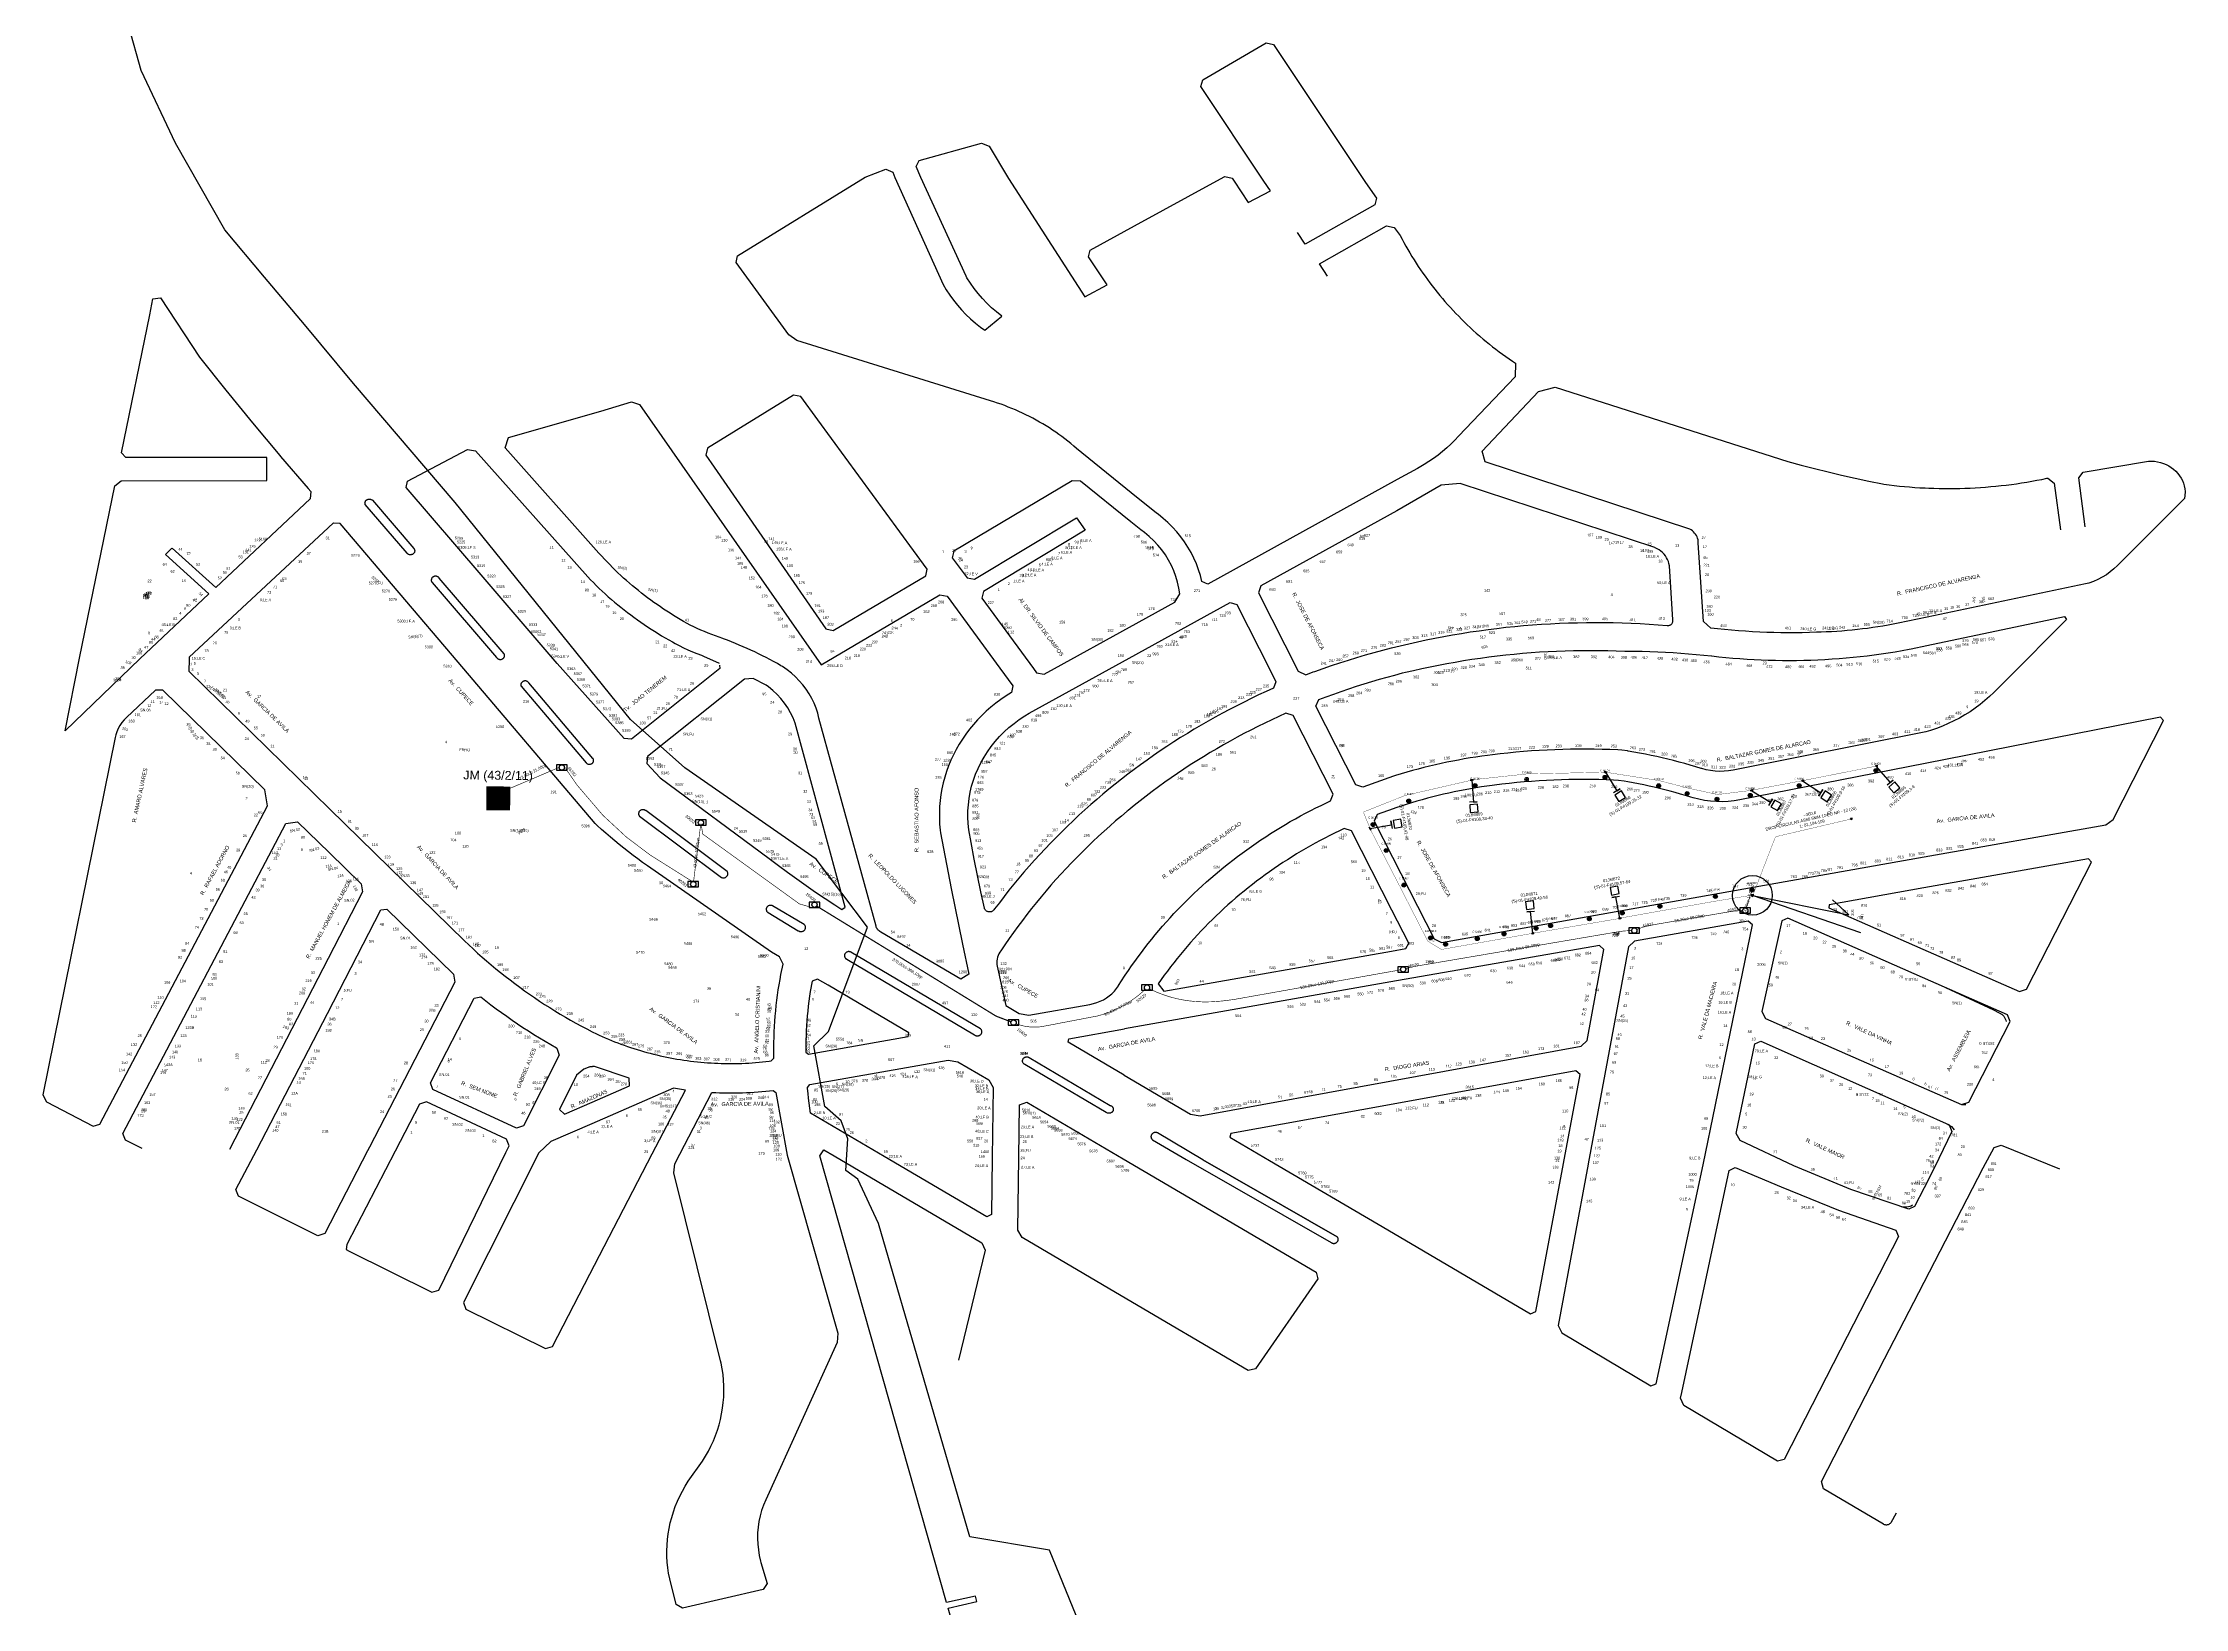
# Model space of a CAD drawing. Header units: millimetres. Extents: x -46.6554 to -46.6319, y -23.689 to -23.6746.
# Drawn here: x -46.64179 to -46.63191, y -23.68434 to -23.67712 of the extents above; entities that cross this region are included whole.
import ezdxf
from ezdxf.enums import TextEntityAlignment as Align

# ---------------------------------------------------------------- set-up
doc = ezdxf.new("R2010")
doc.units = ezdxf.units.MM
for name, color, linetype in [('building_parcel_Line', 7, 'Continuous'), ('Duct_Bank_label', 7, 'Continuous'), ('Line_of_Ducts', 7, 'Continuous'), ('Lot_label', 7, 'Continuous'), ('Manhole', 7, 'Continuous'), ('Manhole_label', 7, 'Continuous'), ('Optical_Cable_Segment', 7, 'Continuous'), ('Optical_Cable_Segment_label', 7, 'Continuous'), ('Optical_Fiber_Terminal', 7, 'Continuous'), ('Pole', 7, 'Continuous'), ('Pole_label', 7, 'Continuous'), ('Site_Holder', 7, 'Continuous'), ('Site_Holder_label', 7, 'Continuous'), ('Street_label', 7, 'Continuous')]:
    doc.layers.add(name, color=color, linetype=linetype)
doc.styles.add('SansSerif', font='sanss___.ttf', dxfattribs={"height": 8})
doc.styles.get("Standard").update_dxf_attribs({"font": 'arial.ttf', "height": 1.006})

# ---------------------------------------------------------------- blocks, each defined once
blk = doc.blocks.new('TERMINAL_FIBER_ACCESS_CUSTOM')
at = {"color": 0, "linetype": 'Continuous'}
blk.add_line((0, 0), (0, 0), dxfattribs=at)
at = {"color": 0, "linetype": 'Continuous', "lineweight": 30}
blk.add_line((0, 0), (2.35, 0), dxfattribs=at)
blk.add_lwpolyline([(2.35, 0), (2.35, 0.42), (2.35, -0.42)], dxfattribs=at)
blk.add_lwpolyline([(3.44, 0.42), (2.62, 0.42), (2.62, -0.42), (3.44, -0.42)], close=True, dxfattribs=at)
blk = doc.blocks.new('CEO_MOD')
at = {"linetype": 'Continuous', "lineweight": 30}
h = blk.add_hatch(color=0, dxfattribs=at)
edge = h.paths.add_edge_path()
edge.add_arc((0, 0), 0.75, 0, 360)
at = {"color": 0, "linetype": 'Continuous', "lineweight": 30}
blk.add_circle((0, 0), 0.75, dxfattribs=at)
blk = doc.blocks.new('TERMINAL_FIBER')
at = {"color": 0, "linetype": 'Continuous', "lineweight": 30}
blk.add_blockref('CEO_MOD', (0, 0), dxfattribs=at)
blk.add_attdef('TXT2', (-1.6, 0.9), '', height=1, dxfattribs=at)
blk = doc.blocks.new('POLE_THD_INS')
at = {"linetype": 'Continuous'}
h = blk.add_hatch(color=0, dxfattribs=at)
edge = h.paths.add_edge_path()
edge.add_arc((0, 0), 1, 0, 360)
at = {"color": 0, "linetype": 'Continuous'}
blk.add_circle((0, 0), 1, dxfattribs=at)
at = {"color": 0, "ltscale": 3.3}
blk.add_attdef('MATERIAL_CODE', text='', height=1, dxfattribs=at).set_placement((1, -1), align=Align.TOP_LEFT)
blk = doc.blocks.new('POLE_THD_INS_CUSTOM')
at = {"linetype": 'Continuous'}
h = blk.add_hatch(color=0, dxfattribs=at)
edge = h.paths.add_edge_path()
edge.add_arc((0, 0), 1, 0, 360)
at = {"color": 0, "linetype": 'Continuous'}
blk.add_circle((0, 0), 1, dxfattribs=at)
blk = doc.blocks.new('POLE_EXT_CUSTOM')
at = {"linetype": 'Continuous'}
h = blk.add_hatch(color=0, dxfattribs=at)
edge = h.paths.add_edge_path()
edge.add_arc((0, 0), 0.5, 0, 360)
at = {"color": 0, "linetype": 'Continuous', "lineweight": 20}
blk.add_circle((0, 0), 1, dxfattribs=at)
at = {"color": 0, "linetype": 'Continuous'}
blk.add_circle((0, 0), 0.5, dxfattribs=at)
blk = doc.blocks.new('IN')
at = {"linetype": 'Continuous'}
blk.add_hatch(color=0, dxfattribs=at).paths.add_polyline_path([(0.9, 0), (0, 0.3), (0, 0), (0, -0.2)])
at = {"color": 0, "linetype": 'Continuous'}
for p, q in [((0.9, 0), (0, 0.3)), ((0, 0), (0, 0.3)), ((0, -0.2), (0.9, 0)), ((0, -0.2), (0, 0))]:
    blk.add_line(p, q, dxfattribs=at)
blk = doc.blocks.new('OUT')
at = {"linetype": 'Continuous'}
blk.add_hatch(color=0, dxfattribs=at).paths.add_polyline_path([(0.9, 0), (0, 0.3), (0, 0), (0, -0.2)])
at = {"color": 0, "linetype": 'Continuous'}
for p, q in [((0.9, 0), (0, 0.3)), ((0, 0), (0, 0.3)), ((0, -0.2), (0.9, 0)), ((0, -0.2), (0, 0))]:
    blk.add_line(p, q, dxfattribs=at)
blk = doc.blocks.new('MANHOLE_USA')
at = {"color": 0, "linetype": 'ByBlock'}
for p, q in [((1.82, 0.91), (-1.82, 0.91)), ((-1.82, 0.91), (-1.82, -0.91)), ((1.82, -0.91), (1.82, 0.91)), ((-1.82, -0.91), (1.82, -0.91))]:
    blk.add_line(p, q, dxfattribs=at)
blk.add_circle((0, 0), 0.908, dxfattribs=at)
blk = doc.blocks.new('CO_HEADEND')
at = {"linetype": 'Continuous'}
blk.add_hatch(color=0, dxfattribs=at).paths.add_polyline_path([(-0.0077, 0.0078), (-0.0077, -0.0082), (0.0083, -0.0082), (0.0083, 0.0078)])
at = {"color": 250, "linetype": 'Continuous', "style": 'SansSerif'}
blk.add_text('CO', height=0.0076, dxfattribs=at).set_placement((0.0003, -0.0002), align=Align.MIDDLE_CENTER)

msp = doc.modelspace()

# ---------------------------------------------------------------- linework, layer by layer
at = {"color": 1}
for p, q in [((-46.6334036, -23.6812288), (-46.6339038, -23.6810559)), ((-46.6339038, -23.6810559), (-46.6334591, -23.6811457)), ((-46.6334591, -23.6811457), (-46.6335351, -23.6810759))]:
    msp.add_line(p, q, dxfattribs=at)
msp.add_circle((-46.6339038, -23.6810559), 0.0000915, dxfattribs=at)
at = {"layer": 'building_parcel_Line', "color": 7, "linetype": 'Continuous', "transparency": 33554687}
for points in [[(-46.6386866, -23.6872812), (-46.6385742, -23.6874514), (-46.6386866, -23.6872812), (-46.6385112, -23.6871502), (-46.6384303, -23.687168), (-46.6381969, -23.6869833), (-46.6380789, -23.6868212), (-46.6380967, -23.6867357), (-46.6379956, -23.6866265), (-46.6378984, -23.6865166), (-46.6378422, -23.6864727), (-46.6377791, -23.6859965), (-46.637737, -23.6857558), (-46.6376432, -23.6857015), (-46.6374663, -23.6852279), (-46.6369554, -23.6850682), (-46.636837, -23.6848289), (-46.6371444, -23.684076), (-46.6375121, -23.6840142), (-46.6379333, -23.6825686), (-46.6380294, -23.6823639), (-46.6380841, -23.6823246), (-46.6380746, -23.6821786), (-46.6381063, -23.6820951), (-46.6381806, -23.68203), (-46.6382313, -23.6817494), (-46.6381648, -23.681684), (-46.6379838, -23.6812023), (-46.6382207, -23.6808891), (-46.6388264, -23.6804675), (-46.6390778, -23.6802448), (-46.6398857, -23.6792439), (-46.6403538, -23.6786957), (-46.6405798, -23.6784228), (-46.640765, -23.6782052), (-46.6409471, -23.6779871), (-46.6411756, -23.6775874), (-46.6413334, -23.6772526), (-46.6414475, -23.6768453), (-46.6417008, -23.6762618), (-46.6421054, -23.6752105), (-46.6421791, -23.675019), (-46.6425315, -23.6745955), (-46.6450694, -23.6766095), (-46.6454163, -23.6768229), (-46.6460188, -23.6769348), (-46.6459252, -23.6764401), (-46.6474085, -23.6770552), (-46.6476242, -23.6770492), (-46.6479345, -23.6769412), (-46.6478841, -23.6768299), (-46.6485895, -23.6765361), (-46.6486782, -23.6766537), (-46.6496265, -23.676314), (-46.6497046, -23.6762728), (-46.6507237, -23.6757401), (-46.6519132, -23.6755042), (-46.6519409, -23.6756135), (-46.6532352, -23.6754132), (-46.6532745, -23.6754692), (-46.6554265, -23.6778007), (-46.6544705, -23.6785882), (-46.6527102, -23.6797842), (-46.6528834, -23.6799783), (-46.6510563, -23.6813929), (-46.6509795, -23.6814938), (-46.6509104, -23.6815684), (-46.650846, -23.6816221), (-46.6509095, -23.6816848), (-46.6507458, -23.6818241), (-46.6506666, -23.6817574), (-46.6500333, -23.6822579), (-46.6501976, -23.682486), (-46.6499303, -23.6826788), (-46.6497056, -23.6824544), (-46.6493313, -23.6827005), (-46.6491209, -23.6828191), (-46.6483961, -23.6834154), (-46.6472854, -23.6842607), (-46.6467263, -23.6856742), (-46.6467439, -23.6878755), (-46.6452091, -23.6881135), (-46.6448946, -23.6886224), (-46.6443093, -23.6886589), (-46.6439115, -23.6885904), (-46.6436319, -23.6890081), (-46.6434227, -23.6890049), (-46.6430894, -23.6890096), (-46.6430639, -23.6889409), (-46.6429743, -23.6889158), (-46.6428815, -23.6888747), (-46.6428835, -23.6884197), (-46.6426619, -23.6881622), (-46.6425535, -23.6880308), (-46.6423892, -23.6879867), (-46.6423343, -23.6879796), (-46.6415049, -23.6877928), (-46.6414573, -23.6876805), (-46.6414333, -23.6876239), (-46.6413257, -23.6876239), (-46.6411572, -23.6877477), (-46.6403758, -23.6877527), (-46.640258, -23.6876564), (-46.6401948, -23.6876573), (-46.6401205, -23.6877386), (-46.6400361, -23.6878132), (-46.6399151, -23.6878266), (-46.6396164, -23.6878575), (-46.63949, -23.687742), (-46.6393822, -23.687638), (-46.6392785, -23.6875981), (-46.6388853, -23.6873928), (-46.6387739, -23.6875599), (-46.6385742, -23.6874514)], [(-46.6358626, -23.6782007), (-46.6359004, -23.678144), (-46.6355907, -23.6779689), (-46.6355559, -23.6779757), (-46.6355277, -23.6780135), (-46.6355192, -23.6780297), (-46.6355106, -23.6780458), (-46.6355017, -23.6780618), (-46.6354927, -23.6780777), (-46.6354834, -23.6780935), (-46.635474, -23.6781092), (-46.6354643, -23.6781247), (-46.6354544, -23.6781402), (-46.6354444, -23.6781556), (-46.6354341, -23.6781709), (-46.6354237, -23.678186), (-46.6354131, -23.6782011), (-46.6354023, -23.678216), (-46.6353913, -23.6782308), (-46.6353801, -23.6782455), (-46.6353687, -23.6782601), (-46.6353571, -23.6782745), (-46.6353454, -23.6782889), (-46.6353335, -23.6783031), (-46.6353214, -23.6783171), (-46.6353091, -23.6783311), (-46.6352967, -23.6783449), (-46.635284, -23.6783585), (-46.6352713, -23.6783721), (-46.6352583, -23.6783855), (-46.6352452, -23.6783987), (-46.6352319, -23.6784119), (-46.6352184, -23.6784248), (-46.6352048, -23.6784377), (-46.635191, -23.6784503), (-46.635177, -23.6784629), (-46.6351629, -23.6784753), (-46.6351597, -23.6784781), (-46.6351454, -23.6784903), (-46.6351309, -23.6785023), (-46.6351163, -23.6785142), (-46.6351016, -23.6785259), (-46.6350867, -23.6785375), (-46.6350716, -23.6785489), (-46.6350564, -23.6785601), (-46.6350411, -23.6785712), (-46.6350257, -23.6785821), (-46.6350101, -23.6785929), (-46.6349963, -23.6786022), (-46.6349973, -23.6786643), (-46.6352587, -23.6789389), (-46.6352763, -23.6789574), (-46.6352946, -23.6789753), (-46.6353136, -23.6789926), (-46.6353333, -23.6790093), (-46.6353535, -23.6790253), (-46.6353744, -23.6790407), (-46.6353958, -23.6790554), (-46.6354178, -23.6790695), (-46.6354403, -23.6790828), (-46.6354489, -23.6790876), (-46.6355417, -23.6791388), (-46.6364154, -23.6796206), (-46.6364425, -23.6796092), (-46.6364494, -23.6795815), (-46.6364579, -23.6795542), (-46.6364679, -23.6795274), (-46.6364794, -23.679501), (-46.6364924, -23.6794753), (-46.6365068, -23.6794502), (-46.6365227, -23.6794258), (-46.6365399, -23.6794023), (-46.6365584, -23.6793796), (-46.6365782, -23.6793578), (-46.6365992, -23.679337), (-46.6366214, -23.6793173), (-46.6366446, -23.6792986), (-46.6366515, -23.6792935), (-46.6367681, -23.6791993), (-46.6370205, -23.6789955), (-46.6370336, -23.6789841), (-46.6370469, -23.6789728), (-46.6370605, -23.6789618), (-46.6370742, -23.678951), (-46.6370881, -23.6789404), (-46.6371023, -23.6789301), (-46.6371166, -23.6789199), (-46.6371311, -23.6789101), (-46.6371458, -23.6789004), (-46.6371607, -23.678891), (-46.6371758, -23.6788818), (-46.637191, -23.6788729), (-46.6372064, -23.6788642), (-46.637222, -23.6788557), (-46.6372377, -23.6788476), (-46.6372536, -23.6788396), (-46.6372696, -23.6788319), (-46.6372858, -23.6788245), (-46.6373021, -23.6788174), (-46.6373185, -23.6788105), (-46.6373351, -23.6788038), (-46.6373518, -23.6787975), (-46.6373686, -23.6787914), (-46.6373855, -23.6787856), (-46.6374025, -23.67878), (-46.6374178, -23.6787753), (-46.6383099, -23.6784967), (-46.6383467, -23.6784706), (-46.6385906, -23.6781379), (-46.6385839, -23.6781066), (-46.6379955, -23.6777434), (-46.6378997, -23.6777074), (-46.6378681, -23.67772), (-46.6378576, -23.6777449), (-46.6376356, -23.6782385), (-46.6376211, -23.6782635), (-46.6376052, -23.6782878), (-46.6375882, -23.6783113), (-46.63757, -23.6783342), (-46.6375506, -23.6783562), (-46.6375302, -23.6783773), (-46.6375087, -23.6783976), (-46.6374862, -23.6784169), (-46.6374628, -23.6784353), (-46.637444, -23.6784488), (-46.6373652, -23.6783846), (-46.637389, -23.6783656), (-46.6374119, -23.6783457), (-46.6374337, -23.6783248), (-46.6374544, -23.678303), (-46.6374741, -23.6782803), (-46.6374925, -23.6782569), (-46.6375098, -23.6782326), (-46.6375258, -23.6782076), (-46.6375298, -23.6782009), (-46.6377387, -23.6777453), (-46.6377603, -23.6776942), (-46.6377458, -23.6776667), (-46.6374592, -23.6775873), (-46.6374239, -23.6776006), (-46.6373339, -23.6777504), (-46.6369816, -23.6782959), (-46.6368787, -23.6782402), (-46.6369651, -23.6781111), (-46.6369569, -23.6780803), (-46.6367527, -23.6779684), (-46.6363739, -23.6777606), (-46.6363362, -23.6777403), (-46.6363025, -23.6777483), (-46.636294, -23.6777615), (-46.6362297, -23.6778611), (-46.6361261, -23.6778061), (-46.6361563, -23.6777629), (-46.6364466, -23.6773259), (-46.6364387, -23.6772947), (-46.6361453, -23.6771244), (-46.6361118, -23.6771316), (-46.6356875, -23.6777678), (-46.635637, -23.6778405), (-46.6356447, -23.6778713), (-46.6359661, -23.6780526), (-46.6360014, -23.6779996)], [(-46.6413404, -23.6799656), (-46.6416844, -23.6802976), (-46.6416184, -23.6799626), (-46.6414555, -23.6791672), (-46.6414265, -23.6791449), (-46.6407544, -23.679143), (-46.6407544, -23.6790369), (-46.6414043, -23.6790367), (-46.6414243, -23.6790145), (-46.6412941, -23.6783782), (-46.6412793, -23.6783056), (-46.6412448, -23.6782999), (-46.6410646, -23.6785741), (-46.6409432, -23.6787263), (-46.6408198, -23.6788772), (-46.6406945, -23.6790268), (-46.6406906, -23.6790314), (-46.6405634, -23.6791796), (-46.6405519, -23.6791929), (-46.6405537, -23.6792266), (-46.6409899, -23.6796363)], [(-46.6323689, -23.6793571), (-46.6323991, -23.6791301), (-46.632378, -23.6791036), (-46.6320776, -23.6790529), (-46.6320635, -23.6790528), (-46.6320495, -23.6790538), (-46.6320356, -23.679056), (-46.632022, -23.6790593), (-46.6320088, -23.6790636), (-46.631996, -23.679069), (-46.6319838, -23.6790754), (-46.6319723, -23.6790827), (-46.6319614, -23.679091), (-46.6319514, -23.6791001), (-46.6319423, -23.6791099), (-46.6319342, -23.6791205), (-46.6319271, -23.6791316), (-46.631921, -23.6791433), (-46.6319161, -23.6791554), (-46.6319124, -23.6791679), (-46.6319099, -23.6791806), (-46.6319085, -23.6791935), (-46.6319084, -23.6791967), (-46.6319119, -23.6792258), (-46.632221, -23.6795346), (-46.6322367, -23.6795499), (-46.6322537, -23.6795641), (-46.6322718, -23.6795771), (-46.6322909, -23.6795887), (-46.6323109, -23.6795991), (-46.6323317, -23.6796079), (-46.6323532, -23.6796154), (-46.6323685, -23.6796196), (-46.6330984, -23.6797733), (-46.6332313, -23.6798013), (-46.6332547, -23.6798058), (-46.6332782, -23.67981), (-46.6333017, -23.679814), (-46.6333253, -23.6798178), (-46.6333489, -23.6798212), (-46.6333725, -23.6798245), (-46.6333962, -23.6798274), (-46.63342, -23.6798301), (-46.6334437, -23.6798326), (-46.6334675, -23.6798348), (-46.6334914, -23.6798368), (-46.6335152, -23.6798385), (-46.6335391, -23.6798399), (-46.633563, -23.6798411), (-46.6335869, -23.679842), (-46.6336087, -23.6798427), (-46.6336413, -23.6798438), (-46.633674, -23.6798446), (-46.6337067, -23.679845), (-46.6337394, -23.6798451), (-46.6337721, -23.6798448), (-46.6338048, -23.6798442), (-46.6338374, -23.6798432), (-46.6338701, -23.6798419), (-46.6339027, -23.6798402), (-46.6339353, -23.6798382), (-46.6339679, -23.6798358), (-46.6340004, -23.6798331), (-46.634033, -23.67983), (-46.6340654, -23.6798266), (-46.6340961, -23.6798231), (-46.6341293, -23.6797929), (-46.6341533, -23.6794294), (-46.6341536, -23.6794225), (-46.6341546, -23.6794157), (-46.6341564, -23.679409), (-46.6341588, -23.6794025), (-46.634162, -23.6793963), (-46.6341658, -23.6793903), (-46.6341702, -23.6793848), (-46.6341752, -23.6793797), (-46.6341807, -23.679375), (-46.6341867, -23.6793709), (-46.6341931, -23.6793674), (-46.6351354, -23.6790563), (-46.6351495, -23.6790069), (-46.634891, -23.6787316), (-46.6348131, -23.6787119), (-46.633741, -23.6790551), (-46.6336792, -23.6790719), (-46.6336172, -23.679088), (-46.633555, -23.6791034), (-46.6334926, -23.6791182), (-46.63343, -23.6791323), (-46.6333672, -23.6791457), (-46.6333043, -23.6791585), (-46.6332973, -23.6791599), (-46.6332737, -23.6791629), (-46.63325, -23.6791657), (-46.6332263, -23.6791683), (-46.6332025, -23.6791705), (-46.6331788, -23.6791726), (-46.633155, -23.6791744), (-46.6331311, -23.6791759), (-46.6331073, -23.6791772), (-46.633091, -23.6791779), (-46.6330671, -23.6791787), (-46.6330432, -23.6791793), (-46.6330193, -23.6791796), (-46.6329955, -23.6791797), (-46.6329716, -23.6791795), (-46.6329477, -23.6791791), (-46.6329238, -23.6791784), (-46.6329, -23.6791774), (-46.6328761, -23.6791762), (-46.6328523, -23.6791748), (-46.6328285, -23.679173), (-46.6328047, -23.6791711), (-46.6327809, -23.6791689), (-46.6327572, -23.6791664), (-46.6327335, -23.6791636), (-46.6327099, -23.6791606), (-46.6326862, -23.6791574), (-46.6326627, -23.6791539), (-46.6326391, -23.6791502), (-46.6326156, -23.6791462), (-46.6325922, -23.6791419), (-46.6325688, -23.6791374), (-46.6325455, -23.6791326), (-46.6325416, -23.6791318), (-46.632512, -23.6791544), (-46.6324833, -23.67937)], [(-46.6383832, -23.6799969), (-46.6384001, -23.6799873), (-46.6384172, -23.6799779), (-46.6384343, -23.6799686), (-46.6384516, -23.6799596), (-46.6384689, -23.6799507), (-46.6384864, -23.679942), (-46.638504, -23.6799335), (-46.6385217, -23.6799252), (-46.6385395, -23.6799171), (-46.6385574, -23.6799092), (-46.6385754, -23.6799015), (-46.6385935, -23.6798939), (-46.6386117, -23.6798866), (-46.63863, -23.6798794), (-46.6386483, -23.6798725), (-46.6386512, -23.6798714), (-46.6386685, -23.6798656), (-46.6386855, -23.6798594), (-46.6387025, -23.6798531), (-46.6387194, -23.6798464), (-46.6387361, -23.6798395), (-46.6387527, -23.6798323), (-46.6387691, -23.6798248), (-46.6387854, -23.6798171), (-46.6388016, -23.6798091), (-46.6388164, -23.6798015), (-46.6388322, -23.6797926), (-46.6388479, -23.6797835), (-46.6388635, -23.6797742), (-46.638879, -23.6797648), (-46.6388943, -23.6797552), (-46.6389096, -23.6797454), (-46.6389247, -23.6797355), (-46.6389396, -23.6797254), (-46.6389545, -23.6797152), (-46.6389692, -23.6797048), (-46.6389838, -23.6796942), (-46.6389983, -23.6796835), (-46.6390126, -23.6796726), (-46.6390268, -23.6796616), (-46.6390408, -23.6796505), (-46.6390547, -23.6796391), (-46.6390684, -23.6796277), (-46.6390821, -23.6796161), (-46.6390955, -23.6796043), (-46.6391088, -23.6795924), (-46.639122, -23.6795804), (-46.639135, -23.6795682), (-46.6391479, -23.6795558), (-46.6391605, -23.6795434), (-46.6391731, -23.6795308), (-46.6391855, -23.6795181), (-46.6391977, -23.6795052), (-46.6392097, -23.6794922), (-46.6392216, -23.6794791), (-46.6392228, -23.6794778), (-46.6396554, -23.6789923), (-46.6396397, -23.678944), (-46.6392146, -23.6788226), (-46.6390723, -23.6787804), (-46.6390357, -23.6787925), (-46.6381979, -23.6799929), (-46.637651, -23.67967), (-46.6376166, -23.6796766), (-46.6373741, -23.6800076), (-46.6373139, -23.6800897), (-46.6373209, -23.6801204), (-46.6373455, -23.6801358), (-46.6373694, -23.6801521), (-46.6373926, -23.6801693), (-46.637415, -23.6801874), (-46.6374365, -23.6802063), (-46.6374572, -23.6802259), (-46.6374771, -23.6802464), (-46.637496, -23.6802675), (-46.6375139, -23.6802894), (-46.6375309, -23.6803119), (-46.6375469, -23.680335), (-46.6375618, -23.6803587), (-46.6375757, -23.6803829), (-46.6375884, -23.6804077), (-46.6376001, -23.6804329), (-46.6376107, -23.6804585), (-46.6376201, -23.6804845), (-46.6376284, -23.6805108), (-46.6376354, -23.6805374), (-46.6376414, -23.6805643), (-46.6376461, -23.6805913), (-46.6376496, -23.6806185), (-46.6376519, -23.6806459), (-46.637653, -23.6806732), (-46.6376529, -23.6807006), (-46.6376516, -23.680728), (-46.637649, -23.6807553), (-46.6376474, -23.6807682), (-46.6375985, -23.6810248), (-46.6375464, -23.6812809), (-46.6375169, -23.6814189), (-46.6375541, -23.6814424), (-46.6379236, -23.6812253), (-46.6379276, -23.6812227), (-46.6379312, -23.6812198), (-46.6379346, -23.6812165), (-46.6379375, -23.681213), (-46.6379401, -23.6812092), (-46.6379422, -23.6812052), (-46.6379439, -23.681201), (-46.6379448, -23.6811983), (-46.6382082, -23.6802394), (-46.6382141, -23.6802157), (-46.6382216, -23.6801924), (-46.6382307, -23.6801696), (-46.6382414, -23.6801474), (-46.6382536, -23.6801259), (-46.6382673, -23.6801051), (-46.6382823, -23.6800852), (-46.6382988, -23.6800662), (-46.6383165, -23.6800482), (-46.6383354, -23.6800313), (-46.6383555, -23.6800156), (-46.6383766, -23.680001), (-46.6383832, -23.6799969)], [(-46.6386919, -23.6790811), (-46.6381764, -23.6798274), (-46.6381426, -23.6798342), (-46.6377155, -23.6795821), (-46.6377085, -23.6795512), (-46.6382135, -23.6788622), (-46.6382923, -23.6787547), (-46.6383263, -23.6787485), (-46.6387228, -23.6789936), (-46.6387301, -23.6790253), (-46.6386919, -23.6790811)], [(-46.6386672, -23.6799939), (-46.638665, -23.6800096), (-46.6390718, -23.6803357), (-46.6391061, -23.6803332), (-46.6394158, -23.6799859), (-46.6397662, -23.6795777), (-46.6401118, -23.6791751), (-46.6401058, -23.6791462), (-46.6398289, -23.6790001), (-46.6397921, -23.6790064), (-46.6392746, -23.679587), (-46.6392615, -23.6796005), (-46.6392482, -23.6796138), (-46.6392348, -23.679627), (-46.6392212, -23.6796401), (-46.6392074, -23.679653), (-46.6391935, -23.6796658), (-46.6391794, -23.6796784), (-46.6391651, -23.6796908), (-46.6391507, -23.6797031), (-46.6391361, -23.6797153), (-46.6391214, -23.6797273), (-46.6391066, -23.6797391), (-46.6390915, -23.6797508), (-46.6390764, -23.6797623), (-46.6390611, -23.6797736), (-46.6390456, -23.6797848), (-46.63903, -23.6797958), (-46.6390143, -23.6798067), (-46.6389984, -23.6798174), (-46.6389824, -23.6798279), (-46.6389663, -23.6798382), (-46.63895, -23.6798484), (-46.6389337, -23.6798584), (-46.6389171, -23.6798682), (-46.6389005, -23.6798778), (-46.6388838, -23.6798873), (-46.6388718, -23.6798939), (-46.6388521, -23.6799041), (-46.6388322, -23.679914), (-46.6388121, -23.6799234), (-46.6387917, -23.6799323), (-46.6387711, -23.6799408), (-46.6387502, -23.6799489), (-46.6387405, -23.6799525), (-46.6386685, -23.6799849)], [(-46.6372192, -23.6800092), (-46.6372044, -23.6800294), (-46.6371697, -23.6800365), (-46.637122, -23.6800102), (-46.6367758, -23.6798193), (-46.636567, -23.6797041), (-46.6365448, -23.6796656), (-46.6365488, -23.6796385), (-46.6365547, -23.6796117), (-46.6365623, -23.6795853), (-46.6365718, -23.6795595), (-46.6365831, -23.6795342), (-46.6365961, -23.6795096), (-46.6366108, -23.6794859), (-46.6366272, -23.6794631), (-46.636645, -23.6794412), (-46.6366644, -23.6794205), (-46.6366851, -23.679401), (-46.6367072, -23.6793827), (-46.6367246, -23.6793698), (-46.6367697, -23.6793334), (-46.6370016, -23.6791462), (-46.6370406, -23.6791436), (-46.6375864, -23.6794678), (-46.6375932, -23.6794988), (-46.6375251, -23.6795918), (-46.6374909, -23.6795981), (-46.6370213, -23.6793149), (-46.636981, -23.6793715), (-46.6374497, -23.6796542), (-46.6374565, -23.6796853), (-46.6372192, -23.6800092)], [(-46.635922, -23.6800229), (-46.6358834, -23.6800092), (-46.6358446, -23.6799959), (-46.6358056, -23.6799831), (-46.6357665, -23.6799706), (-46.6357272, -23.6799586), (-46.6356878, -23.679947), (-46.6356482, -23.6799358), (-46.6356085, -23.6799251), (-46.6355687, -23.6799147), (-46.6355287, -23.6799048), (-46.6354886, -23.6798954), (-46.6354484, -23.6798863), (-46.635408, -23.6798777), (-46.6353676, -23.6798695), (-46.6353271, -23.6798618), (-46.6352864, -23.6798545), (-46.6352457, -23.6798476), (-46.6352049, -23.6798412), (-46.635164, -23.6798352), (-46.6351231, -23.6798296), (-46.6350821, -23.6798245), (-46.635041, -23.6798198), (-46.6349998, -23.6798156), (-46.6349587, -23.6798118), (-46.6349174, -23.6798084), (-46.6348761, -23.6798055), (-46.6348348, -23.679803), (-46.6347935, -23.679801), (-46.6347521, -23.6797994), (-46.6347108, -23.6797983), (-46.6346694, -23.6797976), (-46.634628, -23.6797973), (-46.6345866, -23.6797975), (-46.6345452, -23.6797981), (-46.6345038, -23.6797992), (-46.6344624, -23.6798007), (-46.6344211, -23.6798027), (-46.6343798, -23.6798051), (-46.6343385, -23.6798079), (-46.6342973, -23.6798112), (-46.6342935, -23.6798115), (-46.6342911, -23.6798114), (-46.6342887, -23.6798111), (-46.6342864, -23.6798105), (-46.6342842, -23.6798098), (-46.634282, -23.6798088), (-46.63428, -23.6798076), (-46.6342781, -23.6798062), (-46.6342764, -23.6798047), (-46.6342749, -23.679803), (-46.6342736, -23.6798011), (-46.6342725, -23.6797992), (-46.6342716, -23.6797971), (-46.634271, -23.679795), (-46.6342706, -23.6797928), (-46.6342704, -23.6797906), (-46.6342705, -23.6797884), (-46.6342709, -23.6797862), (-46.6342713, -23.6797848), (-46.6342869, -23.6795357), (-46.6342886, -23.6795261), (-46.6342912, -23.6795167), (-46.6342948, -23.6795076), (-46.6342993, -23.6794988), (-46.6343047, -23.6794905), (-46.6343109, -23.6794826), (-46.6343178, -23.6794753), (-46.6343254, -23.6794687), (-46.6343337, -23.6794627), (-46.6343426, -23.6794574), (-46.634352, -23.679453), (-46.6343533, -23.6794524), (-46.6352507, -23.6791562), (-46.6353385, -23.6791649), (-46.6355435, -23.679283), (-46.6361712, -23.6796282), (-46.6361818, -23.6796602), (-46.6359983, -23.6800221), (-46.6359638, -23.6800388), (-46.6359286, -23.6800253), (-46.635922, -23.6800229)], [(-46.6400761, -23.6794565), (-46.6400749, -23.6794581), (-46.640074, -23.6794598), (-46.6400732, -23.6794615), (-46.6400727, -23.6794634), (-46.6400724, -23.6794652), (-46.6400722, -23.6794671), (-46.6400723, -23.679469), (-46.6400726, -23.6794709), (-46.6400732, -23.6794727), (-46.6400739, -23.6794745), (-46.6400748, -23.6794762), (-46.6400759, -23.6794778), (-46.6400772, -23.6794793), (-46.6400779, -23.67948), (-46.6400794, -23.6794812), (-46.640081, -23.6794824), (-46.6400828, -23.6794833), (-46.6400847, -23.6794841), (-46.6400866, -23.6794847), (-46.6400887, -23.6794851), (-46.6400907, -23.6794853), (-46.6400928, -23.6794853), (-46.6400948, -23.6794852), (-46.6400968, -23.6794848), (-46.6400988, -23.6794842), (-46.6401007, -23.6794835), (-46.6401025, -23.6794825), (-46.6401041, -23.6794814), (-46.6401057, -23.6794802), (-46.6401071, -23.6794788), (-46.6401073, -23.6794785), (-46.6403001, -23.679254), (-46.6403007, -23.6792522), (-46.6403012, -23.6792503), (-46.6403014, -23.6792483), (-46.6403015, -23.6792464), (-46.6403013, -23.6792444), (-46.6403009, -23.6792425), (-46.6403002, -23.6792407), (-46.6402994, -23.6792389), (-46.6402984, -23.6792372), (-46.6402971, -23.6792356), (-46.6402958, -23.6792341), (-46.6402942, -23.6792328), (-46.6402925, -23.6792316), (-46.6402908, -23.6792307), (-46.6402889, -23.6792299), (-46.6402869, -23.6792292), (-46.6402849, -23.6792288), (-46.6402828, -23.6792285), (-46.6402806, -23.6792285), (-46.6402785, -23.6792287), (-46.6402765, -23.679229), (-46.6402744, -23.6792296), (-46.6402725, -23.6792303), (-46.6402706, -23.6792313), (-46.6402689, -23.6792324), (-46.6402673, -23.6792337), (-46.6402671, -23.6792338), (-46.6400761, -23.6794565)], [(-46.641113, -23.679968), (-46.6411137, -23.6800225), (-46.6404631, -23.6806586), (-46.6398426, -23.6812653), (-46.6398227, -23.6812844), (-46.6398025, -23.6813032), (-46.6397821, -23.6813219), (-46.6397614, -23.6813403), (-46.6397405, -23.6813585), (-46.6397194, -23.6813764), (-46.6396981, -23.6813942), (-46.6396765, -23.6814117), (-46.6396548, -23.681429), (-46.6396328, -23.681446), (-46.6396106, -23.6814628), (-46.6395881, -23.6814794), (-46.6395655, -23.6814957), (-46.6395427, -23.6815118), (-46.6395197, -23.6815276), (-46.6394964, -23.6815432), (-46.639473, -23.6815585), (-46.6394494, -23.6815736), (-46.6394256, -23.6815884), (-46.6394016, -23.681603), (-46.6393774, -23.6816173), (-46.6393531, -23.6816314), (-46.6393285, -23.6816452), (-46.6393038, -23.6816587), (-46.639279, -23.681672), (-46.6392539, -23.6816849), (-46.6392503, -23.6816868), (-46.6392363, -23.6816935), (-46.6392222, -23.6817001), (-46.6392079, -23.6817065), (-46.6391936, -23.6817128), (-46.6391793, -23.6817189), (-46.6391648, -23.6817249), (-46.6391503, -23.6817307), (-46.6391357, -23.6817363), (-46.639121, -23.6817418), (-46.6391063, -23.6817472), (-46.6390915, -23.6817524), (-46.6390766, -23.6817574), (-46.6390617, -23.6817622), (-46.6390467, -23.6817669), (-46.6390317, -23.6817715), (-46.6390166, -23.6817759), (-46.6390014, -23.6817801), (-46.6389862, -23.6817841), (-46.6389709, -23.681788), (-46.6389556, -23.6817918), (-46.6389403, -23.6817953), (-46.6389249, -23.6817987), (-46.6389094, -23.681802), (-46.6388939, -23.681805), (-46.6388784, -23.6818079), (-46.6388629, -23.6818107), (-46.6388473, -23.6818132), (-46.6388317, -23.6818156), (-46.638816, -23.6818179), (-46.6388003, -23.6818199), (-46.6387846, -23.6818218), (-46.6387689, -23.6818236), (-46.6387532, -23.6818251), (-46.6387374, -23.6818265), (-46.6387216, -23.6818277), (-46.6387058, -23.6818288), (-46.63869, -23.6818297), (-46.6386742, -23.6818304), (-46.6386584, -23.6818309), (-46.6386426, -23.6818313), (-46.6386267, -23.6818315), (-46.6386109, -23.6818316), (-46.6385951, -23.6818314), (-46.6385792, -23.6818311), (-46.6385634, -23.6818307), (-46.6385476, -23.68183), (-46.6385318, -23.6818292), (-46.638516, -23.6818282), (-46.6385002, -23.6818271), (-46.6384844, -23.6818258), (-46.6384687, -23.6818243), (-46.6384529, -23.6818226), (-46.6384372, -23.6818208), (-46.6384279, -23.6818196), (-46.6384159, -23.6818067), (-46.6384162, -23.6817824), (-46.6384161, -23.6817581), (-46.6384158, -23.6817338), (-46.6384151, -23.6817095), (-46.6384142, -23.6816852), (-46.6384129, -23.681661), (-46.6384113, -23.6816367), (-46.6384094, -23.6816125), (-46.6384073, -23.6815883), (-46.6384048, -23.6815641), (-46.638402, -23.6815399), (-46.6383989, -23.6815158), (-46.6383955, -23.6814917), (-46.6383918, -23.6814677), (-46.6383877, -23.6814437), (-46.6383836, -23.6814204), (-46.6383739, -23.6813734), (-46.63839, -23.681339), (-46.6384273, -23.6813171), (-46.6389993, -23.6809194), (-46.6390214, -23.6809036), (-46.6390432, -23.6808877), (-46.6390649, -23.6808715), (-46.6390864, -23.680855), (-46.6391076, -23.6808383), (-46.6391287, -23.6808214), (-46.6391495, -23.6808043), (-46.6391701, -23.680787), (-46.6391905, -23.6807694), (-46.6392107, -23.6807516), (-46.6392306, -23.6807336), (-46.6392384, -23.6807265), (-46.6392399, -23.6807251), (-46.6392384, -23.6807265), (-46.6392399, -23.6807251), (-46.6392384, -23.6807265), (-46.6392399, -23.6807251), (-46.6398724, -23.6799811), (-46.6404166, -23.6793409), (-46.6404467, -23.6793393), (-46.6404489, -23.6793392), (-46.6411128, -23.6799575), (-46.641113, -23.679968)], [(-46.6410215, -23.679666), (-46.6412211, -23.679484), (-46.6411925, -23.6794548)], [(-46.6409899, -23.6796363), (-46.6411913, -23.6794548)], [(-46.6396594, -23.679942), (-46.639959, -23.6795927), (-46.6399602, -23.6795912), (-46.6399615, -23.6795897), (-46.639963, -23.6795884), (-46.6399646, -23.6795872), (-46.6399664, -23.6795862), (-46.6399682, -23.6795853), (-46.6399702, -23.6795847), (-46.6399722, -23.6795842), (-46.6399742, -23.6795839), (-46.6399763, -23.6795838), (-46.6399784, -23.679584), (-46.6399804, -23.6795843), (-46.6399824, -23.6795848), (-46.6399843, -23.6795855), (-46.6399862, -23.6795864), (-46.6399867, -23.6795867), (-46.6399884, -23.6795878), (-46.6399899, -23.6795891), (-46.6399913, -23.6795905), (-46.6399925, -23.679592), (-46.6399936, -23.6795937), (-46.6399944, -23.6795954), (-46.6399951, -23.6795972), (-46.6399955, -23.6795991), (-46.6399958, -23.679601), (-46.6399958, -23.6796029), (-46.6399956, -23.6796048), (-46.6399952, -23.6796066), (-46.6399946, -23.6796085), (-46.6399937, -23.6796102), (-46.6399927, -23.6796119), (-46.6399918, -23.6796131), (-46.6396947, -23.6799592), (-46.6396935, -23.6799608), (-46.6396922, -23.6799623), (-46.6396906, -23.6799636), (-46.639689, -23.6799648), (-46.6396872, -23.6799658), (-46.6396853, -23.6799667), (-46.6396834, -23.6799673), (-46.6396813, -23.6799678), (-46.6396793, -23.679968), (-46.6396772, -23.6799681), (-46.6396751, -23.6799679), (-46.639673, -23.6799676), (-46.639671, -23.6799671), (-46.6396691, -23.6799663), (-46.6396672, -23.6799654), (-46.6396655, -23.6799643), (-46.6396646, -23.6799637), (-46.6396631, -23.6799623), (-46.6396617, -23.6799609), (-46.6396605, -23.6799593), (-46.6396595, -23.6799576), (-46.6396587, -23.6799558), (-46.6396581, -23.679954), (-46.6396578, -23.6799521), (-46.6396576, -23.6799501), (-46.6396577, -23.6799482), (-46.6396579, -23.6799463), (-46.6396584, -23.6799444), (-46.6396591, -23.6799426), (-46.6396594, -23.679942)], [(-46.6410215, -23.679666), (-46.6413404, -23.6799656)], [(-46.6368705, -23.6800129), (-46.6367776, -23.6799617), (-46.6363127, -23.679706), (-46.6362813, -23.6797149), (-46.6361261, -23.6800207), (-46.6361008, -23.6800706), (-46.6361124, -23.6801005), (-46.6361467, -23.6801159), (-46.6361807, -23.6801316), (-46.6362146, -23.6801478), (-46.6362482, -23.6801643), (-46.6362817, -23.6801811), (-46.6363149, -23.6801983), (-46.6363479, -23.6802159), (-46.6363807, -23.6802338), (-46.6364132, -23.6802521), (-46.6364455, -23.6802707), (-46.6364776, -23.6802897), (-46.6365094, -23.680309), (-46.636541, -23.6803286), (-46.6365724, -23.6803486), (-46.6366035, -23.6803689), (-46.6366343, -23.6803896), (-46.6366649, -23.6804105), (-46.6366952, -23.6804318), (-46.6367252, -23.6804535), (-46.6367549, -23.6804754), (-46.6367842, -23.6804975), (-46.6368134, -23.6805201), (-46.6368423, -23.680543), (-46.636871, -23.6805662), (-46.6368993, -23.6805897), (-46.6369273, -23.6806135), (-46.636955, -23.6806376), (-46.6369824, -23.680662), (-46.6370095, -23.6806867), (-46.6370363, -23.6807117), (-46.6370628, -23.6807369), (-46.6370889, -23.6807625), (-46.6371147, -23.6807883), (-46.6371402, -23.6808144), (-46.6371654, -23.6808408), (-46.6371902, -23.6808674), (-46.6372147, -23.6808943), (-46.6372389, -23.6809215), (-46.6372627, -23.6809489), (-46.6372861, -23.6809765), (-46.6373092, -23.6810045), (-46.637332, -23.6810326), (-46.6373544, -23.681061), (-46.6373764, -23.6810897), (-46.6373981, -23.6811186), (-46.6374011, -23.6811226), (-46.6374026, -23.6811245), (-46.6374044, -23.6811262), (-46.6374063, -23.6811278), (-46.6374084, -23.6811291), (-46.6374107, -23.6811303), (-46.6374131, -23.6811312), (-46.6374155, -23.6811319), (-46.637418, -23.6811323), (-46.6374206, -23.6811325), (-46.6374232, -23.6811324), (-46.6374257, -23.6811321), (-46.6374282, -23.6811316), (-46.6374306, -23.6811308), (-46.6374329, -23.6811298), (-46.6374351, -23.6811286), (-46.6374372, -23.6811272), (-46.6374391, -23.6811255), (-46.6374407, -23.6811238), (-46.6374422, -23.6811218), (-46.6374434, -23.6811197), (-46.6374444, -23.6811176), (-46.6374452, -23.6811153), (-46.6374453, -23.6811146), (-46.6374621, -23.6810394), (-46.6374778, -23.6809639), (-46.6374926, -23.6808884), (-46.6375065, -23.6808127), (-46.6375167, -23.6807531), (-46.6375198, -23.6807243), (-46.6375213, -23.6806955), (-46.6375211, -23.6806666), (-46.6375192, -23.6806378), (-46.6375158, -23.6806091), (-46.6375107, -23.6805806), (-46.637504, -23.6805524), (-46.6374957, -23.6805246), (-46.6374858, -23.6804972), (-46.6374744, -23.6804703), (-46.6374615, -23.680444), (-46.6374471, -23.6804183), (-46.6374312, -23.6803934), (-46.637414, -23.6803693), (-46.6373954, -23.680346), (-46.6373755, -23.6803237), (-46.6373544, -23.6803024), (-46.6373321, -23.6802821), (-46.6373087, -23.6802629), (-46.6372842, -23.6802449), (-46.6372587, -23.680228), (-46.6372381, -23.6802157), (-46.6368704, -23.6800129)], [(-46.6355041, -23.6800273), (-46.6354661, -23.6800184), (-46.6354279, -23.6800098), (-46.6353897, -23.6800017), (-46.6353513, -23.6799939), (-46.6353128, -23.6799866), (-46.6352743, -23.6799797), (-46.6352357, -23.6799732), (-46.635197, -23.6799671), (-46.6351582, -23.6799615), (-46.6351193, -23.6799562), (-46.6350804, -23.6799514), (-46.6350414, -23.679947), (-46.6350024, -23.679943), (-46.6349633, -23.6799394), (-46.6349242, -23.6799363), (-46.6348851, -23.6799335), (-46.6348459, -23.6799312), (-46.6348067, -23.6799293), (-46.6347675, -23.6799278), (-46.6347282, -23.6799268), (-46.6346889, -23.6799261), (-46.6346497, -23.6799259), (-46.6346104, -23.6799261), (-46.6345712, -23.6799268), (-46.6345319, -23.6799278), (-46.6344927, -23.6799293), (-46.6344833, -23.6799297), (-46.6344476, -23.6799298), (-46.634412, -23.6799303), (-46.6343763, -23.6799312), (-46.6343407, -23.6799324), (-46.634305, -23.6799341), (-46.6342694, -23.6799361), (-46.6342339, -23.6799385), (-46.6341983, -23.6799413), (-46.6341628, -23.6799445), (-46.6341274, -23.679948), (-46.6340919, -23.6799519), (-46.6340912, -23.679952), (-46.6340587, -23.6799556), (-46.6340263, -23.6799589), (-46.6339937, -23.6799618), (-46.6339612, -23.6799643), (-46.6339286, -23.6799666), (-46.6338959, -23.6799684), (-46.6338633, -23.6799699), (-46.6338306, -23.6799711), (-46.633798, -23.6799719), (-46.6337653, -23.6799724), (-46.6337326, -23.6799725), (-46.6336999, -23.6799722), (-46.6336672, -23.6799717), (-46.6336346, -23.6799707), (-46.6336019, -23.6799694), (-46.6335693, -23.6799678), (-46.6335367, -23.6799658), (-46.6335041, -23.6799634), (-46.6334715, -23.6799608), (-46.633439, -23.6799577), (-46.6334065, -23.6799543), (-46.6333741, -23.6799506), (-46.6333417, -23.6799465), (-46.6333094, -23.6799421), (-46.6332771, -23.6799373), (-46.6332449, -23.6799322), (-46.6332127, -23.6799268), (-46.6331807, -23.6799209), (-46.6331724, -23.6799194), (-46.6331, -23.6799041), (-46.6324641, -23.6797701), (-46.6324554, -23.6797838), (-46.6327276, -23.6800566), (-46.6327705, -23.6800996), (-46.6327901, -23.6801198), (-46.6328105, -23.6801392), (-46.6328318, -23.6801578), (-46.6328538, -23.6801757), (-46.6328767, -23.6801927), (-46.6329002, -23.6802088), (-46.6329245, -23.680224), (-46.6329494, -23.6802383), (-46.632975, -23.6802516), (-46.6330011, -23.680264), (-46.6330277, -23.6802754), (-46.6330548, -23.6802858), (-46.6330823, -23.6802951), (-46.6331049, -23.680302), (-46.6339932, -23.6804785), (-46.6340138, -23.6804817), (-46.6340345, -23.6804836), (-46.6340553, -23.680484), (-46.6340761, -23.680483), (-46.6340968, -23.6804805), (-46.6341172, -23.6804766), (-46.6341372, -23.6804713), (-46.6341394, -23.6804706), (-46.6341649, -23.6804628), (-46.6341904, -23.6804552), (-46.634216, -23.680448), (-46.6342417, -23.680441), (-46.6342675, -23.6804343), (-46.6342934, -23.6804279), (-46.6343193, -23.6804217), (-46.6343453, -23.6804158), (-46.6343714, -23.6804102), (-46.6343976, -23.6804049), (-46.6344238, -23.6803999), (-46.6344501, -23.6803951), (-46.6344765, -23.6803907), (-46.6344801, -23.6803901), (-46.6345056, -23.6803868), (-46.6345251, -23.6803854), (-46.6345613, -23.6803839), (-46.6345974, -23.6803827), (-46.6346336, -23.680382), (-46.6346698, -23.6803816), (-46.634706, -23.6803817), (-46.6347422, -23.6803821), (-46.6347784, -23.6803829), (-46.6348145, -23.6803841), (-46.6348507, -23.6803856), (-46.6348868, -23.6803876), (-46.6349229, -23.68039), (-46.634959, -23.6803927), (-46.634995, -23.6803958), (-46.635031, -23.6803994), (-46.635067, -23.6804033), (-46.6351028, -23.6804075), (-46.6351248, -23.6804103), (-46.6351518, -23.680414), (-46.6351788, -23.680418), (-46.6352057, -23.6804223), (-46.6352325, -23.6804269), (-46.6352593, -23.6804317), (-46.635286, -23.6804369), (-46.6353126, -23.6804423), (-46.6353392, -23.680448), (-46.6353657, -23.680454), (-46.6353922, -23.6804603), (-46.6354185, -23.6804668), (-46.6354448, -23.6804737), (-46.6354709, -23.6804808), (-46.635497, -23.6804882), (-46.635523, -23.6804959), (-46.6355489, -23.6805038), (-46.6355587, -23.6805069), (-46.635701, -23.680557), (-46.6357326, -23.6805457), (-46.6359164, -23.6801836), (-46.6359036, -23.6801532), (-46.6358692, -23.6801402), (-46.6358346, -23.6801275), (-46.6357998, -23.6801152), (-46.6357649, -23.6801033), (-46.6357298, -23.6800917), (-46.6356946, -23.6800806), (-46.6356593, -23.6800698), (-46.6356238, -23.6800594), (-46.6355882, -23.6800494), (-46.6355524, -23.6800397), (-46.6355166, -23.6800304), (-46.6355041, -23.6800273)], [(-46.6417702, -23.6820082), (-46.6415556, -23.6821196), (-46.6415235, -23.6821104), (-46.6407513, -23.6806424), (-46.6407636, -23.6805689), (-46.6412335, -23.6801095), (-46.6412674, -23.6801092), (-46.641401, -23.6802349), (-46.6414125, -23.6802466), (-46.6414227, -23.6802592), (-46.6414318, -23.6802726), (-46.6414395, -23.6802866), (-46.6414459, -23.6803012), (-46.6414509, -23.6803163), (-46.6414537, -23.6803281), (-46.6417869, -23.6819751), (-46.6417701, -23.6820083)], [(-46.639582, -23.6800917), (-46.6392814, -23.6804454), (-46.63928, -23.6804467), (-46.6392784, -23.6804479), (-46.6392767, -23.680449), (-46.6392749, -23.6804498), (-46.6392731, -23.6804505), (-46.6392711, -23.680451), (-46.6392691, -23.6804514), (-46.6392671, -23.6804515), (-46.6392651, -23.6804514), (-46.6392631, -23.6804511), (-46.6392611, -23.6804507), (-46.6392592, -23.68045), (-46.6392574, -23.6804492), (-46.6392557, -23.6804482), (-46.6392541, -23.6804471), (-46.6392527, -23.6804458), (-46.6392514, -23.6804444), (-46.6392502, -23.6804428), (-46.6392493, -23.6804412), (-46.6392485, -23.6804394), (-46.639248, -23.6804376), (-46.6392476, -23.6804358), (-46.6392475, -23.680434), (-46.6392476, -23.6804321), (-46.6392479, -23.6804302), (-46.6392484, -23.6804284), (-46.6392491, -23.6804267), (-46.63925, -23.680425), (-46.6392506, -23.680424), (-46.639546, -23.6800757), (-46.6395472, -23.6800741), (-46.6395486, -23.6800727), (-46.6395501, -23.6800714), (-46.6395518, -23.6800702), (-46.6395536, -23.6800692), (-46.6395555, -23.6800684), (-46.6395575, -23.6800678), (-46.6395596, -23.6800673), (-46.6395617, -23.6800671), (-46.6395638, -23.6800671), (-46.6395659, -23.6800672), (-46.639568, -23.6800676), (-46.63957, -23.6800682), (-46.6395719, -23.680069), (-46.6395738, -23.6800699), (-46.6395755, -23.680071), (-46.6395771, -23.6800723), (-46.6395785, -23.6800737), (-46.6395798, -23.6800753), (-46.6395808, -23.6800769), (-46.6395817, -23.6800787), (-46.6395824, -23.6800805), (-46.6395829, -23.6800824), (-46.6395831, -23.6800844), (-46.6395832, -23.6800863), (-46.639583, -23.6800882), (-46.6395826, -23.6800901), (-46.639582, -23.6800917)], [(-46.6384372, -23.6808855), (-46.6383952, -23.6809174), (-46.6383529, -23.6809488), (-46.6383101, -23.6809799), (-46.6382669, -23.6810104), (-46.6382234, -23.6810405), (-46.6381795, -23.6810701), (-46.6381352, -23.6810992), (-46.638102, -23.6811206), (-46.6380873, -23.6811108), (-46.6383181, -23.6802612), (-46.6383276, -23.6802371), (-46.638339, -23.6802137), (-46.6383521, -23.6801911), (-46.6383669, -23.6801694), (-46.6383833, -23.6801487), (-46.6384012, -23.6801291), (-46.6384206, -23.6801107), (-46.6384413, -23.6800936), (-46.6384516, -23.6800859), (-46.6385113, -23.6800556), (-46.6385513, -23.6800595), (-46.6389985, -23.6804158), (-46.6390012, -23.6804479), (-46.6389405, -23.6805141), (-46.6384372, -23.6808855)], [(-46.6373861, -23.6813827), (-46.6373467, -23.6815642), (-46.637285, -23.6816004), (-46.6372402, -23.6816083), (-46.6369592, -23.6815586), (-46.6369429, -23.6815552), (-46.636927, -23.6815505), (-46.6369116, -23.6815445), (-46.6368968, -23.6815374), (-46.6368828, -23.6815291), (-46.6368696, -23.6815197), (-46.6368573, -23.6815093), (-46.6368461, -23.6814979), (-46.636836, -23.6814856), (-46.6368271, -23.6814726), (-46.6368263, -23.6814713), (-46.6368125, -23.6814496), (-46.6367985, -23.681428), (-46.6367958, -23.681424), (-46.6367814, -23.6814026), (-46.6367668, -23.6813814), (-46.6367519, -23.6813603), (-46.6367368, -23.6813394), (-46.6367214, -23.6813186), (-46.6367057, -23.6812981), (-46.6366898, -23.6812777), (-46.6366736, -23.6812574), (-46.6366571, -23.6812374), (-46.6366404, -23.6812175), (-46.6366235, -23.6811978), (-46.6366063, -23.6811783), (-46.6365889, -23.6811589), (-46.6365712, -23.6811398), (-46.6365533, -23.6811208), (-46.6365351, -23.6811021), (-46.6365167, -23.6810835), (-46.6364981, -23.6810651), (-46.6364792, -23.681047), (-46.6364601, -23.681029), (-46.6364408, -23.6810112), (-46.6364213, -23.6809937), (-46.6364015, -23.6809763), (-46.6363815, -23.6809592), (-46.6363613, -23.6809423), (-46.6363409, -23.6809256), (-46.6363203, -23.6809091), (-46.6362995, -23.6808929), (-46.6362785, -23.6808769), (-46.6362572, -23.680861), (-46.6362358, -23.6808455), (-46.6362142, -23.6808301), (-46.6361924, -23.680815), (-46.6361704, -23.6808001), (-46.6361482, -23.6807855), (-46.6361258, -23.6807711), (-46.6361033, -23.6807569), (-46.6360805, -23.680743), (-46.6360576, -23.6807294), (-46.6360346, -23.6807159), (-46.6360113, -23.6807028), (-46.6359879, -23.6806898), (-46.6359643, -23.6806772), (-46.6359406, -23.6806647), (-46.6359167, -23.6806526), (-46.6358927, -23.6806407), (-46.6358685, -23.680629), (-46.6358486, -23.6806196), (-46.6358374, -23.6805899), (-46.6360217, -23.6802265), (-46.6360546, -23.6802157), (-46.6360874, -23.6802306), (-46.6361201, -23.6802457), (-46.6361526, -23.6802613), (-46.6361849, -23.6802771), (-46.636217, -23.6802934), (-46.6362488, -23.6803099), (-46.6362805, -23.6803268), (-46.6363119, -23.6803441), (-46.6363432, -23.6803617), (-46.6363742, -23.6803796), (-46.636405, -23.6803978), (-46.6364355, -23.6804164), (-46.6364658, -23.6804353), (-46.6364959, -23.6804545), (-46.6365257, -23.6804741), (-46.6365552, -23.6804939), (-46.6365846, -23.6805141), (-46.6366136, -23.6805346), (-46.6366424, -23.6805554), (-46.636671, -23.6805765), (-46.6366992, -23.6805979), (-46.6367272, -23.6806196), (-46.6367549, -23.6806416), (-46.6367824, -23.6806639), (-46.6367864, -23.6806672), (-46.6368135, -23.6806899), (-46.6368403, -23.6807128), (-46.6368668, -23.680736), (-46.6368931, -23.6807595), (-46.636919, -23.6807833), (-46.6369446, -23.6808073), (-46.63697, -23.6808317), (-46.636995, -23.6808563), (-46.6370197, -23.6808811), (-46.6370441, -23.6809063), (-46.6370682, -23.6809316), (-46.6370919, -23.6809573), (-46.6371154, -23.6809832), (-46.6371385, -23.6810093), (-46.6371612, -23.6810357), (-46.6371837, -23.6810624), (-46.6372057, -23.6810892), (-46.6372275, -23.6811163), (-46.6372489, -23.6811437), (-46.63727, -23.6811712), (-46.6372907, -23.681199), (-46.637311, -23.681227), (-46.637331, -23.6812553), (-46.6373507, -23.6812837), (-46.63737, -23.6813123), (-46.6373739, -23.6813183), (-46.6373783, -23.6813257), (-46.6373819, -23.6813334), (-46.6373847, -23.6813414), (-46.6373866, -23.6813496), (-46.6373878, -23.681358), (-46.637388, -23.6813664), (-46.6373875, -23.6813748), (-46.6373861, -23.6813827)], [(-46.6331068, -23.6804471), (-46.6339615, -23.6806153), (-46.6339884, -23.6806198), (-46.6340156, -23.6806226), (-46.6340429, -23.6806239), (-46.6340702, -23.6806236), (-46.6340975, -23.6806216), (-46.6341246, -23.6806181), (-46.6341514, -23.6806129), (-46.6341777, -23.6806062), (-46.6341883, -23.6806031), (-46.6342121, -23.6805958), (-46.6342359, -23.6805887), (-46.6342598, -23.680582), (-46.6342838, -23.6805754), (-46.6343079, -23.6805692), (-46.6343321, -23.6805632), (-46.6343563, -23.6805574), (-46.6343806, -23.6805519), (-46.634405, -23.6805467), (-46.6344295, -23.6805418), (-46.634454, -23.6805371), (-46.6344785, -23.6805326), (-46.6344955, -23.6805297), (-46.6345209, -23.6805263), (-46.6345437, -23.6805246), (-46.6345781, -23.6805233), (-46.6346125, -23.6805223), (-46.6346469, -23.6805218), (-46.6346813, -23.6805215), (-46.6347157, -23.6805217), (-46.6347502, -23.6805222), (-46.6347846, -23.6805231), (-46.634819, -23.6805243), (-46.6348534, -23.6805259), (-46.6348877, -23.6805279), (-46.634922, -23.6805303), (-46.6349563, -23.680533), (-46.6349906, -23.6805361), (-46.6350248, -23.6805395), (-46.635059, -23.6805434), (-46.6350931, -23.6805476), (-46.6351033, -23.6805489), (-46.6351286, -23.6805523), (-46.6351538, -23.6805561), (-46.6351789, -23.6805601), (-46.635204, -23.6805643), (-46.6352291, -23.6805689), (-46.6352541, -23.6805737), (-46.635279, -23.6805787), (-46.6353039, -23.6805841), (-46.6353286, -23.6805897), (-46.6353534, -23.6805956), (-46.635378, -23.6806017), (-46.6354026, -23.6806081), (-46.635427, -23.6806148), (-46.6354514, -23.6806217), (-46.6354757, -23.6806289), (-46.6355, -23.6806363), (-46.6355241, -23.680644), (-46.6355481, -23.680652), (-46.6355606, -23.6806562), (-46.6356347, -23.6806831), (-46.6356475, -23.6807135), (-46.6355634, -23.6808794), (-46.6353718, -23.6812569), (-46.6353374, -23.6812731), (-46.6331121, -23.6808787), (-46.6322749, -23.6807303), (-46.6322404, -23.6807056), (-46.6320084, -23.6802494), (-46.632022, -23.6802336), (-46.6331068, -23.6804471)], [(-46.6390072, -23.6806649), (-46.6390089, -23.6806638), (-46.6390107, -23.6806628), (-46.6390127, -23.680662), (-46.6390147, -23.6806614), (-46.6390168, -23.680661), (-46.6390189, -23.6806608), (-46.639021, -23.6806608), (-46.6390231, -23.6806611), (-46.6390252, -23.6806615), (-46.6390272, -23.6806621), (-46.6390291, -23.6806629), (-46.639031, -23.6806639), (-46.6390327, -23.680665), (-46.6390343, -23.6806664), (-46.6390357, -23.6806678), (-46.6390369, -23.6806694), (-46.639038, -23.6806711), (-46.6390388, -23.6806729), (-46.6390395, -23.6806748), (-46.6390399, -23.6806767), (-46.6390401, -23.6806786), (-46.6390401, -23.6806806), (-46.6390398, -23.6806825), (-46.6390394, -23.6806844), (-46.6390387, -23.6806863), (-46.6390378, -23.6806881), (-46.6390368, -23.6806898), (-46.6390357, -23.6806911), (-46.6386577, -23.6809731), (-46.6386557, -23.6809739), (-46.6386537, -23.6809745), (-46.6386516, -23.6809749), (-46.6386494, -23.6809751), (-46.6386473, -23.6809751), (-46.6386452, -23.6809749), (-46.6386431, -23.6809744), (-46.638641, -23.6809738), (-46.6386391, -23.680973), (-46.6386372, -23.680972), (-46.6386355, -23.6809709), (-46.6386339, -23.6809695), (-46.6386325, -23.6809681), (-46.6386312, -23.6809665), (-46.6386302, -23.6809648), (-46.6386293, -23.680963), (-46.6386287, -23.6809611), (-46.6386282, -23.6809591), (-46.638628, -23.6809572), (-46.638628, -23.6809552), (-46.6386283, -23.6809532), (-46.6386287, -23.6809513), (-46.6386294, -23.6809495), (-46.6386303, -23.6809477), (-46.638631, -23.6809465), (-46.6390072, -23.6806649)], [(-46.6413291, -23.6822232), (-46.6414064, -23.6821848), (-46.6414174, -23.6821538), (-46.6406671, -23.6807248), (-46.6406121, -23.680717), (-46.6404656, -23.6808603), (-46.6403195, -23.6810032), (-46.6403132, -23.68104), (-46.6404717, -23.6813469), (-46.6409267, -23.6822275)], [(-46.6355688, -23.6813125), (-46.6355026, -23.6813015), (-46.6354888, -23.681277), (-46.6355664, -23.681124), (-46.6357523, -23.6807577), (-46.6357856, -23.6807471), (-46.6358082, -23.6807578), (-46.6358308, -23.6807688), (-46.6358531, -23.68078), (-46.6358754, -23.6807915), (-46.6358975, -23.6808031), (-46.6359194, -23.6808151), (-46.6359412, -23.6808272), (-46.6359629, -23.6808396), (-46.6359843, -23.6808522), (-46.6360057, -23.6808651), (-46.6360268, -23.6808782), (-46.6360478, -23.6808915), (-46.6360686, -23.680905), (-46.6360893, -23.6809187), (-46.6361098, -23.6809327), (-46.6361301, -23.6809469), (-46.6361502, -23.6809613), (-46.6361701, -23.6809759), (-46.6361899, -23.6809907), (-46.6362094, -23.6810058), (-46.6362288, -23.681021), (-46.636248, -23.6810365), (-46.6362669, -23.6810522), (-46.6362857, -23.681068), (-46.6363043, -23.6810841), (-46.6363227, -23.6811003), (-46.6363408, -23.6811168), (-46.6363588, -23.6811335), (-46.6363765, -23.6811503), (-46.636394, -23.6811673), (-46.6364114, -23.6811845), (-46.6364284, -23.681202), (-46.6364453, -23.6812195), (-46.636462, -23.6812373), (-46.6364784, -23.6812552), (-46.6364946, -23.6812734), (-46.6365106, -23.6812917), (-46.6365263, -23.6813101), (-46.6365418, -23.6813287), (-46.6365571, -23.6813475), (-46.6365721, -23.6813665), (-46.6365869, -23.6813856), (-46.6366014, -23.6814049), (-46.6366157, -23.6814243), (-46.6366298, -23.6814439), (-46.6366436, -23.6814636), (-46.6366438, -23.681464), (-46.6366185, -23.6814983), (-46.6355688, -23.6813125)], [(-46.6331139, -23.6810218), (-46.6335501, -23.6810991), (-46.633552, -23.6811131), (-46.6331174, -23.6813037), (-46.6326721, -23.681499), (-46.6326395, -23.6814883), (-46.632341, -23.6809034), (-46.6323547, -23.6808872), (-46.6331139, -23.6810218)], [(-46.6404749, -23.6816), (-46.6402284, -23.6811229), (-46.6402011, -23.681119), (-46.6398928, -23.6814199), (-46.6398865, -23.6814567), (-46.6402806, -23.6822175)], [(-46.6382764, -23.6811904), (-46.6384223, -23.6811041), (-46.6384242, -23.6811033), (-46.6384261, -23.6811027), (-46.6384281, -23.6811023), (-46.6384302, -23.681102), (-46.6384322, -23.681102), (-46.6384343, -23.6811021), (-46.6384363, -23.6811025), (-46.6384383, -23.681103), (-46.6384402, -23.6811038), (-46.638442, -23.6811047), (-46.6384437, -23.6811057), (-46.6384453, -23.681107), (-46.6384467, -23.6811084), (-46.6384479, -23.6811099), (-46.638449, -23.6811115), (-46.6384499, -23.6811132), (-46.6384506, -23.681115), (-46.638451, -23.6811168), (-46.6384513, -23.6811187), (-46.6384514, -23.6811206), (-46.6384512, -23.6811225), (-46.6384508, -23.6811244), (-46.6384502, -23.6811262), (-46.6384494, -23.681128), (-46.6384484, -23.6811296), (-46.6384473, -23.6811312), (-46.6384459, -23.6811326), (-46.6384444, -23.6811339), (-46.6384428, -23.6811351), (-46.6384427, -23.6811351), (-46.6383034, -23.681219), (-46.6383016, -23.6812201), (-46.6382997, -23.6812211), (-46.6382977, -23.6812219), (-46.6382957, -23.6812225), (-46.6382936, -23.6812229), (-46.6382914, -23.681223), (-46.6382893, -23.681223), (-46.6382871, -23.6812228), (-46.638285, -23.6812224), (-46.638283, -23.6812217), (-46.638281, -23.6812209), (-46.6382792, -23.6812199), (-46.6382775, -23.6812187), (-46.6382759, -23.6812174), (-46.6382744, -23.6812159), (-46.6382732, -23.6812142), (-46.6382721, -23.6812125), (-46.6382713, -23.6812107), (-46.6382706, -23.6812088), (-46.6382702, -23.6812069), (-46.63827, -23.6812049), (-46.6382701, -23.6812029), (-46.6382703, -23.6812009), (-46.6382708, -23.681199), (-46.6382715, -23.6811971), (-46.6382724, -23.6811953), (-46.6382735, -23.6811936), (-46.6382747, -23.681192), (-46.6382762, -23.6811906), (-46.6382764, -23.6811904)], [(-46.6341314, -23.6822993), (-46.6339032, -23.6811923), (-46.6339227, -23.6811744), (-46.6344472, -23.6812674), (-46.6344754, -23.6812939), (-46.634661, -23.6822938)], [(-46.633119, -23.6814349), (-46.6337412, -23.6811616), (-46.6337683, -23.681174), (-46.6338607, -23.6815912), (-46.6338435, -23.681623), (-46.6331253, -23.6819382), (-46.632939, -23.68202), (-46.6329064, -23.6820093), (-46.6327159, -23.6816371), (-46.6327275, -23.681607), (-46.633119, -23.6814349)], [(-46.6368015, -23.6818843), (-46.6364948, -23.6820644), (-46.6364501, -23.6820722), (-46.6355763, -23.6819128), (-46.634694, -23.6817518), (-46.6346658, -23.6817252), (-46.6345885, -23.6813048), (-46.6346085, -23.6812868), (-46.6355705, -23.681454), (-46.6367989, -23.6816714)], [(-46.6374909, -23.6816993), (-46.6374891, -23.6817005), (-46.6374873, -23.6817015), (-46.6374853, -23.6817024), (-46.6374833, -23.681703), (-46.6374812, -23.6817035), (-46.637479, -23.6817037), (-46.6374769, -23.6817037), (-46.6374747, -23.6817035), (-46.6374726, -23.6817031), (-46.6374706, -23.6817026), (-46.6374686, -23.6817018), (-46.6374667, -23.6817008), (-46.6374649, -23.6816997), (-46.6374633, -23.6816984), (-46.6374618, -23.6816969), (-46.6374605, -23.6816953), (-46.6374594, -23.6816936), (-46.6374585, -23.6816918), (-46.6374578, -23.6816899), (-46.6374574, -23.681688), (-46.6374571, -23.681686), (-46.6374571, -23.681684), (-46.6374573, -23.681682), (-46.6374577, -23.6816801), (-46.6374583, -23.6816782), (-46.6374592, -23.6816764), (-46.6374602, -23.6816746), (-46.6374615, -23.681673), (-46.6374629, -23.6816715), (-46.6374635, -23.681671), (-46.638061, -23.6813176), (-46.6380629, -23.6813167), (-46.6380649, -23.6813161), (-46.6380669, -23.6813156), (-46.638069, -23.6813154), (-46.6380711, -23.6813153), (-46.6380732, -23.6813155), (-46.6380753, -23.6813159), (-46.6380773, -23.6813164), (-46.6380792, -23.6813172), (-46.6380811, -23.6813181), (-46.6380828, -23.6813192), (-46.6380844, -23.6813204), (-46.6380858, -23.6813219), (-46.6380871, -23.6813234), (-46.6380882, -23.681325), (-46.6380891, -23.6813268), (-46.6380898, -23.6813286), (-46.6380903, -23.6813305), (-46.6380906, -23.6813324), (-46.6380906, -23.6813344), (-46.6380904, -23.6813363), (-46.6380901, -23.6813382), (-46.6380895, -23.6813401), (-46.6380886, -23.6813418), (-46.6380876, -23.6813435), (-46.6380865, -23.6813451), (-46.6380851, -23.6813466), (-46.6380836, -23.6813479), (-46.6380819, -23.6813491), (-46.6380801, -23.6813501), (-46.6380799, -23.6813502), (-46.6374909, -23.6816993)], [(-46.6382399, -23.681452), (-46.638248, -23.6814987), (-46.6382513, -23.6815213), (-46.6382544, -23.6815439), (-46.6382572, -23.6815666), (-46.6382596, -23.6815893), (-46.6382618, -23.681612), (-46.6382637, -23.6816347), (-46.6382653, -23.6816575), (-46.6382667, -23.6816802), (-46.6382677, -23.681703), (-46.6382685, -23.6817258), (-46.6382689, -23.6817486), (-46.6382691, -23.6817714), (-46.6382691, -23.6817789), (-46.6382568, -23.6817882), (-46.6377965, -23.6817067), (-46.6377931, -23.6816903), (-46.6381662, -23.6814707), (-46.6382153, -23.6814418), (-46.6382399, -23.681452)], [(-46.6330137, -23.6814812), (-46.6327928, -23.6815831), (-46.6327665, -23.6815969), (-46.6327527, -23.6816054), (-46.6327449, -23.6816122), (-46.6327407, -23.6816194), (-46.6327359, -23.6816311), (-46.6327337, -23.6816379)], [(-46.6397979, -23.6815296), (-46.6397678, -23.6815238), (-46.6397442, -23.6815423), (-46.6397205, -23.6815605), (-46.6396965, -23.6815785), (-46.6396723, -23.6815963), (-46.6396479, -23.6816137), (-46.6396232, -23.6816309), (-46.6395984, -23.6816479), (-46.6395733, -23.6816645), (-46.639548, -23.6816809), (-46.6395225, -23.6816971), (-46.6394968, -23.6817129), (-46.6394709, -23.6817285), (-46.6394448, -23.6817438), (-46.6394186, -23.6817588), (-46.6394164, -23.68176), (-46.6394059, -23.6817928), (-46.63957, -23.6821188), (-46.6396022, -23.6821292), (-46.6399884, -23.6819512), (-46.6399998, -23.6819207), (-46.6397979, -23.6815296)], [(-46.6402806, -23.6822175), (-46.6402892, -23.6822342), (-46.6404867, -23.6826157), (-46.6405189, -23.6826253), (-46.6408855, -23.6824434), (-46.6408964, -23.6824123), (-46.6407998, -23.6822288), (-46.6404749, -23.6816)], [(-46.6368015, -23.6818843), (-46.6370588, -23.6817332), (-46.6370554, -23.6817168), (-46.6367989, -23.6816714)], [(-46.633064, -23.6823106), (-46.6331123, -23.6824049), (-46.6331566, -23.6824914), (-46.6331832, -23.6825032), (-46.6334498, -23.6824123), (-46.6337121, -23.6823038), (-46.6339607, -23.6821869), (-46.633978, -23.6821545), (-46.6338921, -23.6817411), (-46.6338654, -23.6817287), (-46.6331268, -23.6820564), (-46.6329963, -23.6821143), (-46.6329842, -23.6821447), (-46.633064, -23.6823106)], [(-46.6392523, -23.681845), (-46.6392649, -23.6818465), (-46.6392523, -23.681845), (-46.6392649, -23.6818465), (-46.639293, -23.6818577), (-46.6393265, -23.6818855), (-46.6394053, -23.6820428), (-46.6393815, -23.6820644), (-46.6392544, -23.682009), (-46.6390815, -23.6819336), (-46.6390832, -23.6818987), (-46.6392436, -23.6818446), (-46.6392523, -23.681845)], [(-46.6379069, -23.6822595), (-46.6382464, -23.6820596), (-46.6382499, -23.682037), (-46.638253, -23.6820144), (-46.6382559, -23.6819918), (-46.6382585, -23.6819691), (-46.6382609, -23.6819464), (-46.6382613, -23.6819417), (-46.6382502, -23.6819282), (-46.637612, -23.6818153), (-46.6375673, -23.6818232), (-46.6374255, -23.6819066), (-46.6374052, -23.6819413), (-46.6374092, -23.6822647), (-46.6374125, -23.6825277), (-46.6374334, -23.6825381), (-46.6379069, -23.6822595)], [(-46.6372591, -23.6818358), (-46.6372609, -23.6818348), (-46.6372626, -23.6818336), (-46.6372642, -23.6818322), (-46.6372655, -23.6818307), (-46.6372667, -23.6818291), (-46.6372677, -23.6818274), (-46.6372685, -23.6818256), (-46.6372691, -23.6818237), (-46.6372695, -23.6818218), (-46.6372697, -23.6818198), (-46.6372696, -23.6818179), (-46.6372693, -23.681816), (-46.6372688, -23.6818141), (-46.6372681, -23.6818122), (-46.6372672, -23.6818104), (-46.6372661, -23.6818088), (-46.6372648, -23.6818072), (-46.6372633, -23.6818058), (-46.6372617, -23.6818046), (-46.63726, -23.6818035), (-46.6372581, -23.6818025), (-46.6372561, -23.6818018), (-46.6372541, -23.6818012), (-46.637252, -23.6818009), (-46.6372499, -23.6818007), (-46.6372478, -23.6818008), (-46.6372457, -23.6818011), (-46.6372436, -23.6818015), (-46.6372416, -23.6818022), (-46.6372397, -23.681803), (-46.637239, -23.6818034), (-46.6368656, -23.6820243), (-46.6368636, -23.682025), (-46.6368617, -23.6820258), (-46.6368599, -23.6820267), (-46.6368582, -23.6820279), (-46.6368566, -23.6820292), (-46.6368552, -23.6820306), (-46.636854, -23.6820322), (-46.6368529, -23.6820339), (-46.6368521, -23.6820357), (-46.6368514, -23.6820375), (-46.636851, -23.6820394), (-46.6368508, -23.6820414), (-46.6368508, -23.6820433), (-46.636851, -23.6820452), (-46.6368515, -23.6820471), (-46.6368521, -23.682049), (-46.636853, -23.6820508), (-46.6368541, -23.6820524), (-46.6368553, -23.682054), (-46.6368567, -23.6820554), (-46.6368583, -23.6820567), (-46.63686, -23.6820579), (-46.6368619, -23.6820588), (-46.6368638, -23.6820596), (-46.6368658, -23.6820602), (-46.6368679, -23.6820606), (-46.63687, -23.6820608), (-46.6368721, -23.6820608), (-46.6368742, -23.6820606), (-46.6368762, -23.6820602), (-46.6368782, -23.6820596), (-46.6368802, -23.6820588), (-46.636882, -23.6820578), (-46.6368831, -23.6820571), (-46.6372591, -23.6818358)], [(-46.6347751, -23.6822925), (-46.6346985, -23.6818823), (-46.6347184, -23.6818645), (-46.6355776, -23.6820212), (-46.6363096, -23.6821547), (-46.636313, -23.6821712), (-46.6361308, -23.6822782), (-46.6355848, -23.6825989), (-46.6349266, -23.6829854), (-46.6349018, -23.6829753), (-46.6347751, -23.6822925)], [(-46.6395, -23.6822426), (-46.6398475, -23.682933), (-46.6398362, -23.6829642), (-46.6394694, -23.6831462), (-46.6394374, -23.6831365), (-46.6392643, -23.6828026), (-46.6389768, -23.6822481), (-46.6388241, -23.6819536), (-46.6388795, -23.6819455), (-46.6392556, -23.6821092), (-46.6394452, -23.6821917), (-46.6395, -23.6822426)], [(-46.6383555, -23.6822547), (-46.6381212, -23.6830747), (-46.6381244, -23.6831174), (-46.6384538, -23.6838427), (-46.638464, -23.6838673), (-46.6384727, -23.6838923), (-46.6384798, -23.6839177), (-46.6384852, -23.6839435), (-46.638489, -23.6839695), (-46.6384912, -23.6839957), (-46.6384917, -23.684022), (-46.6384906, -23.6840482), (-46.6384877, -23.6840743), (-46.6384833, -23.6841003), (-46.6384772, -23.6841259), (-46.6384756, -23.6841318), (-46.6384476, -23.6842298), (-46.6384652, -23.6842571), (-46.6388378, -23.684343), (-46.638867, -23.6843265), (-46.6388964, -23.6842077), (-46.6389013, -23.6841821), (-46.638905, -23.6841563), (-46.6389076, -23.6841305), (-46.6389091, -23.6841045), (-46.6389094, -23.6840785), (-46.6389085, -23.6840526), (-46.6389065, -23.6840267), (-46.6389034, -23.6840008), (-46.6388991, -23.6839752), (-46.6388937, -23.6839497), (-46.6388872, -23.6839244), (-46.6388795, -23.6838994), (-46.6388708, -23.6838747), (-46.638861, -23.6838503), (-46.6388501, -23.6838264), (-46.6388381, -23.6838029), (-46.6388251, -23.6837798), (-46.6388111, -23.6837572), (-46.6387962, -23.6837352), (-46.6387802, -23.6837138), (-46.6387762, -23.6837086), (-46.6387602, -23.6836871), (-46.6387452, -23.6836651), (-46.6387311, -23.6836425), (-46.6387181, -23.6836194), (-46.6387061, -23.6835958), (-46.6386951, -23.6835718), (-46.6386853, -23.6835475), (-46.6386765, -23.6835227), (-46.6386688, -23.6834977), (-46.6386622, -23.6834724), (-46.6386568, -23.6834468), (-46.6386524, -23.6834211), (-46.6386493, -23.6833952), (-46.6386472, -23.6833693), (-46.6386463, -23.6833433), (-46.6386466, -23.6833172), (-46.638648, -23.6832912), (-46.6386506, -23.6832653), (-46.6386543, -23.6832395), (-46.6386592, -23.6832139), (-46.6386617, -23.6832025), (-46.6388778, -23.682336), (-46.6388728, -23.6822937), (-46.6388498, -23.6822495), (-46.6387022, -23.6819647), (-46.6386844, -23.6819655), (-46.6386667, -23.6819662), (-46.6386489, -23.6819666), (-46.6386311, -23.6819669), (-46.6386133, -23.681967), (-46.6385955, -23.6819669), (-46.6385778, -23.6819666), (-46.63856, -23.6819661), (-46.6385422, -23.6819654), (-46.6385245, -23.6819645), (-46.6385067, -23.6819634), (-46.638489, -23.6819622), (-46.6384713, -23.6819607), (-46.6384536, -23.6819591), (-46.6384359, -23.6819573), (-46.6384199, -23.6819555), (-46.6384067, -23.6819654), (-46.6383555, -23.6822547)], [(-46.6396515, -23.682241), (-46.6396366, -23.6822104), (-46.6396484, -23.6821797), (-46.640018, -23.6820085), (-46.6400504, -23.6820187), (-46.6401624, -23.6822356), (-46.6403847, -23.6826663), (-46.6403879, -23.6826892), (-46.6403737, -23.6826974), (-46.6399931, -23.6828863), (-46.6399614, -23.6828764), (-46.6396515, -23.682241)], [(-46.6372867, -23.682266), (-46.6372836, -23.6820223), (-46.6372496, -23.6820101), (-46.6368061, -23.6822711), (-46.6359152, -23.6827937), (-46.6359077, -23.6828248), (-46.6361958, -23.6832399), (-46.6362296, -23.6832467), (-46.6368142, -23.6829026), (-46.6372704, -23.6826341), (-46.6372908, -23.6825993), (-46.6372867, -23.682266)], [(-46.632939, -23.68202), (-46.6329203, -23.6820201)], [(-46.6364387, -23.682275), (-46.6366469, -23.6821517), (-46.6366489, -23.6821509), (-46.6366509, -23.6821502), (-46.6366531, -23.6821498), (-46.6366552, -23.6821496), (-46.6366574, -23.6821496), (-46.6366596, -23.6821498), (-46.6366617, -23.6821502), (-46.6366638, -23.6821508), (-46.6366658, -23.6821516), (-46.6366677, -23.6821526), (-46.6366695, -23.6821538), (-46.6366711, -23.6821551), (-46.6366725, -23.6821566), (-46.6366738, -23.6821582), (-46.6366749, -23.6821599), (-46.6366758, -23.6821618), (-46.6366765, -23.6821637), (-46.636677, -23.6821656), (-46.6366772, -23.6821676), (-46.6366772, -23.6821696), (-46.636677, -23.6821716), (-46.6366766, -23.6821736), (-46.6366759, -23.6821755), (-46.636675, -23.6821774), (-46.6366739, -23.6821791), (-46.6366727, -23.6821807), (-46.6366712, -23.6821822), (-46.6366699, -23.6821833), (-46.636515, -23.6822742), (-46.6358466, -23.6826568), (-46.6358449, -23.6826579), (-46.6358431, -23.6826589), (-46.6358411, -23.6826597), (-46.6358391, -23.6826603), (-46.6358371, -23.6826607), (-46.635835, -23.6826609), (-46.6358329, -23.6826609), (-46.6358308, -23.6826607), (-46.6358287, -23.6826603), (-46.6358267, -23.6826598), (-46.6358247, -23.682659), (-46.6358229, -23.682658), (-46.6358212, -23.6826569), (-46.6358196, -23.6826556), (-46.6358182, -23.6826541), (-46.635817, -23.6826526), (-46.6358159, -23.6826509), (-46.635815, -23.6826491), (-46.6358144, -23.6826473), (-46.6358139, -23.6826454), (-46.6358137, -23.6826434), (-46.6358137, -23.6826415), (-46.6358139, -23.6826396), (-46.6358143, -23.6826376), (-46.635815, -23.6826358), (-46.6358158, -23.682634), (-46.6358169, -23.6826323), (-46.6358181, -23.6826308), (-46.6358183, -23.6826305), (-46.6364387, -23.682275), (-46.6358183, -23.6826305)], [(-46.6330111, -23.6821077), (-46.6329854, -23.6821216), (-46.6329741, -23.6821372)], [(-46.6367787, -23.6863843), (-46.6357878, -23.6865759), (-46.6357682, -23.6866027), (-46.6358065, -23.6867967), (-46.6359165, -23.6872656), (-46.6359456, -23.6872829), (-46.6368665, -23.6870989), (-46.6370542, -23.6870614), (-46.6370888, -23.6870363), (-46.637221, -23.6867818), (-46.6377355, -23.6857915), (-46.6377422, -23.685777), (-46.6377475, -23.6857621), (-46.6377514, -23.6857467), (-46.6377538, -23.6857311), (-46.6377547, -23.6857154), (-46.6377541, -23.6856996), (-46.6377521, -23.685684), (-46.6377485, -23.6856686), (-46.6377474, -23.6856649), (-46.6375735, -23.6850931), (-46.6375694, -23.6850806), (-46.6375654, -23.6850681), (-46.6375616, -23.6850555), (-46.6375579, -23.6850429), (-46.6375544, -23.6850302), (-46.6375511, -23.6850175), (-46.6375479, -23.6850048), (-46.6375451, -23.6849933), (-46.6375209, -23.6849753), (-46.6373333, -23.6849773), (-46.6373037, -23.6849786), (-46.6372742, -23.6849813), (-46.6372449, -23.6849854), (-46.6372237, -23.6849893), (-46.6372151, -23.6849905), (-46.6372063, -23.684991), (-46.6371975, -23.6849907), (-46.6371888, -23.6849897), (-46.6371802, -23.6849879), (-46.6371719, -23.6849854), (-46.6371638, -23.6849822), (-46.6371561, -23.6849783), (-46.6371488, -23.6849737), (-46.637142, -23.6849686), (-46.6371358, -23.6849629), (-46.6371302, -23.6849567), (-46.6371252, -23.6849501), (-46.6371209, -23.684943), (-46.6371173, -23.6849356), (-46.6371145, -23.6849279), (-46.6371125, -23.6849201), (-46.6371113, -23.684912), (-46.6371109, -23.684904), (-46.6371113, -23.6848959), (-46.6371125, -23.6848879), (-46.6371146, -23.68488), (-46.6371161, -23.6848756), (-46.6369435, -23.6847583), (-46.6369872, -23.6847038), (-46.6372905, -23.6849101), (-46.6375012, -23.6849078), (-46.6375253, -23.6848834), (-46.6375243, -23.6848714), (-46.6375234, -23.6848594), (-46.6375227, -23.6848475), (-46.6375221, -23.6848355), (-46.6375217, -23.6848235), (-46.6375215, -23.6848115), (-46.6375214, -23.6847995), (-46.6375214, -23.6847876), (-46.6375216, -23.6847756), (-46.6375219, -23.6847636), (-46.6375224, -23.6847516), (-46.6375231, -23.6847396), (-46.6375239, -23.6847277), (-46.6375248, -23.6847157), (-46.6375259, -23.6847038), (-46.6375272, -23.6846918), (-46.6375286, -23.6846799), (-46.6375301, -23.684668), (-46.6375318, -23.6846561), (-46.6375337, -23.6846443), (-46.6375357, -23.6846324), (-46.6375378, -23.6846206), (-46.6375401, -23.6846088), (-46.6375426, -23.684597), (-46.6375452, -23.6845853), (-46.6375479, -23.6845736), (-46.6375508, -23.6845619), (-46.6375539, -23.6845502), (-46.637557, -23.6845386), (-46.6375604, -23.684527), (-46.6375623, -23.6845206), (-46.6376124, -23.6843436), (-46.6374799, -23.684313), (-46.637487, -23.6842871), (-46.6376199, -23.6843174), (-46.6382037, -23.6822563), (-46.6381857, -23.6822293), (-46.6381386, -23.682257), (-46.6374572, -23.6826581), (-46.6374419, -23.6826923), (-46.6375648, -23.6831989)], [(-46.6332417, -23.6839043), (-46.6332659, -23.6839492), (-46.6332674, -23.6839511), (-46.6332691, -23.6839529), (-46.633271, -23.6839545), (-46.6332731, -23.6839559), (-46.6332753, -23.6839571), (-46.6332776, -23.683958), (-46.6332801, -23.6839588), (-46.6332826, -23.6839593), (-46.6332851, -23.6839596), (-46.6332877, -23.6839596), (-46.6332902, -23.6839594), (-46.6332927, -23.6839589), (-46.6332952, -23.6839582), (-46.6332975, -23.6839572), (-46.6332998, -23.6839561), (-46.6332999, -23.683956), (-46.6335754, -23.6837921), (-46.6335855, -23.6837595), (-46.6332946, -23.6831927), (-46.6331371, -23.6828879), (-46.63284, -23.682313), (-46.6327895, -23.6822186), (-46.6327562, -23.6822075), (-46.6324884, -23.6823167)], [(-46.6346613, -23.6822952), (-46.6347994, -23.6830395), (-46.634783, -23.683074), (-46.6343723, -23.6833182), (-46.634347, -23.6833083), (-46.6341314, -23.6822993)], [(-46.6337449, -23.6836327), (-46.6337575, -23.6836572), (-46.6337886, -23.6836654), (-46.6342195, -23.6834091), (-46.6342353, -23.6833747), (-46.6342296, -23.683348), (-46.6340105, -23.6823241), (-46.6339834, -23.6823112), (-46.6337708, -23.6824006), (-46.6335076, -23.6825081), (-46.6332418, -23.6826001), (-46.6332297, -23.6826292), (-46.6334666, -23.6830904), (-46.6337575, -23.6836572)], [(-46.6332182, -23.6824913), (-46.6332042, -23.6824918), (-46.6331934, -23.6824918), (-46.6331848, -23.6824911), (-46.6331768, -23.6824898), (-46.6331711, -23.6824875), (-46.6331654, -23.6824833)]]:
    msp.add_lwpolyline(points, dxfattribs=at)
at = {"layer": 'Line_of_Ducts', "color": 4, "linetype": 'Continuous', "transparency": 33554687}
for points, const_width in [([(-46.6396342, -23.6805629), (-46.6394048, -23.6804653)], 0.00000273), ([(-46.6393767, -23.68047), (-46.6393242, -23.6805466), (-46.6392048, -23.6806863), (-46.639096, -23.6807872), (-46.6389861, -23.68087), (-46.6387919, -23.6809922)], 0.00000273), ([(-46.6387536, -23.6807291), (-46.6387867, -23.6809951)], 0.00000273), ([(-46.6387518, -23.6807246), (-46.638744, -23.6807731), (-46.6382983, -23.6810952), (-46.6382478, -23.6811098)], 0.00000273), ([(-46.6339338, -23.6811176), (-46.633908, -23.6810394)], 0.00000273), ([(-46.6382207, -23.6811039), (-46.6373911, -23.681613), (-46.6373199, -23.6816401)], 0.00000549), ([(-46.6339465, -23.6811263), (-46.6339575, -23.6811263), (-46.6339935, -23.6811291), (-46.6340263, -23.6811343), (-46.6343678, -23.6811927), (-46.6343881, -23.6811971), (-46.634408, -23.6812026), (-46.6344266, -23.6812091), (-46.6344397, -23.6812143)], 0.00000273), ([(-46.635505, -23.6813945), (-46.6354853, -23.6813893), (-46.6354599, -23.6813835), (-46.6354364, -23.6813791), (-46.6354135, -23.6813754), (-46.6345295, -23.6812249), (-46.6344974, -23.6812202), (-46.6344687, -23.6812184), (-46.6344582, -23.6812184)], 0.00000273), ([(-46.6373017, -23.6816467), (-46.6373005, -23.6816472), (-46.6372976, -23.6816483), (-46.637295, -23.6816493), (-46.6372928, -23.6816501), (-46.6372899, -23.6816511), (-46.6372866, -23.6816521), (-46.637282, -23.6816536), (-46.6372793, -23.6816544), (-46.6372755, -23.6816554), (-46.6372711, -23.6816566), (-46.6372662, -23.6816576), (-46.6372627, -23.6816585), (-46.6372581, -23.6816594), (-46.6372525, -23.6816604), (-46.6372471, -23.6816612), (-46.6372358, -23.6816625), (-46.6372269, -23.6816632), (-46.6372166, -23.6816635), (-46.6372067, -23.6816634), (-46.6371985, -23.681663), (-46.6371919, -23.6816625), (-46.6371842, -23.6816616), (-46.6371767, -23.6816605), (-46.6369234, -23.6816119), (-46.6369106, -23.6816084), (-46.6369021, -23.6816058), (-46.6368998, -23.6816051), (-46.6368896, -23.6816017), (-46.6368807, -23.6815986), (-46.6368753, -23.6815966), (-46.6368687, -23.6815942), (-46.6368637, -23.6815921), (-46.6368593, -23.6815904), (-46.6368543, -23.6815883), (-46.6368474, -23.6815853), (-46.6368409, -23.6815824), (-46.636836, -23.6815801), (-46.636829, -23.6815768), (-46.6368227, -23.6815736), (-46.6368159, -23.6815701), (-46.6368103, -23.681567), (-46.6368047, -23.6815639), (-46.6367981, -23.6815601), (-46.6367946, -23.6815581), (-46.6367894, -23.681555), (-46.6367847, -23.681552), (-46.6367808, -23.6815496), (-46.6367761, -23.6815466), (-46.6367717, -23.6815437), (-46.6367638, -23.6815383), (-46.6367609, -23.6815363), (-46.6367581, -23.6815342), (-46.6367531, -23.6815307), (-46.6367473, -23.6815263), (-46.6367436, -23.6815235), (-46.6367394, -23.6815203), (-46.6367346, -23.6815164), (-46.6367323, -23.6815145), (-46.6367241, -23.6815077), (-46.6367214, -23.6815054), (-46.6367183, -23.6815027), (-46.6367148, -23.6814996), (-46.6367118, -23.6814969), (-46.6367091, -23.6814944), (-46.6367055, -23.681491), (-46.6367022, -23.6814879)], 0.00000273), ([(-46.635524, -23.681399), (-46.6362971, -23.6815365), (-46.6363511, -23.6815433), (-46.6364039, -23.681547), (-46.6364396, -23.6815472), (-46.6364749, -23.6815452), (-46.6365067, -23.6815418), (-46.6365345, -23.6815371), (-46.6365602, -23.6815318), (-46.6365904, -23.6815239), (-46.6366228, -23.6815132), (-46.6366451, -23.6815046), (-46.6366752, -23.6814913), (-46.6366868, -23.6814856)], 0.00000273)]:
    msp.add_lwpolyline(points, dxfattribs=dict(at, const_width=const_width))
at = {"layer": 'Optical_Cable_Segment', "color": 4, "linetype": 'Continuous', "transparency": 33554687, "const_width": 0.00000135}
for points in [[(-46.6351971, -23.680523), (-46.6349451, -23.6804959), (-46.6345842, -23.680488)], [(-46.6345796, -23.6804881), (-46.6343324, -23.680527), (-46.6341986, -23.6805617), (-46.6340645, -23.680591), (-46.6339083, -23.6805717)], [(-46.6336695, -23.6805264), (-46.6333343, -23.68046)], [(-46.6356665, -23.6807475), (-46.6356981, -23.6806718), (-46.6355061, -23.6805954), (-46.6351978, -23.6805245)], [(-46.633905, -23.6805708), (-46.6336743, -23.6805271)], [(-46.6339017, -23.6810552), (-46.6337975, -23.6807856), (-46.6334505, -23.6807041)], [(-46.6349186, -23.6812312), (-46.6353379, -23.6813054), (-46.6354008, -23.681267), (-46.6355347, -23.6810051), (-46.6356668, -23.6807492)], [(-46.6339064, -23.6810551), (-46.6340786, -23.6810833), (-46.6345131, -23.6811606)], [(-46.6345165, -23.6811624), (-46.6349134, -23.6812302)]]:
    msp.add_lwpolyline(points, dxfattribs=at)

# ---------------------------------------------------------------- block references
at = {"layer": 'Manhole', "color": 4, "transparency": 33554687, "xscale": 1.352373611542121e-05, "yscale": 1.352373611542121e-05, "zscale": 1.352373611542121e-05}
for p in [(-46.6393939, -23.6804662), (-46.6387525, -23.6807201), (-46.6387878, -23.6810041), (-46.6382289, -23.681099), (-46.6339367, -23.6811262), (-46.6344484, -23.6812184), (-46.6355144, -23.6813973), (-46.6366955, -23.6814813), (-46.6373106, -23.6816429)]:
    msp.add_blockref('MANHOLE_USA', p, dxfattribs=at)
at = {"layer": 'Optical_Cable_Segment', "color": 4, "transparency": 33554687}
for name, p, xscale, yscale, zscale, rotation in [('OUT', (-46.6345796, -23.6804881), 9.663979839096716e-06, 9.663979839096716e-06, 9.663979839096716e-06, 171.0452296435564), ('IN', (-46.6345842, -23.680488), 9.663979839096721e-06, 9.663979839096721e-06, 9.663979839096721e-06, 1.254785703407933), ('IN', (-46.6333343, -23.68046), 9.66397983909672e-06, 9.66397983909672e-06, 9.66397983909672e-06, 11.20086018652149), ('OUT', (-46.6351971, -23.680523), 9.66397983909672e-06, 9.66397983909672e-06, 9.66397983909672e-06, 186.1454516573402), ('IN', (-46.6351978, -23.6805245), 9.66397983909672e-06, 9.66397983909672e-06, 9.66397983909672e-06, 12.96902619112743), ('OUT', (-46.633905, -23.6805708), 9.66397983909672e-06, 9.66397983909672e-06, 9.66397983909672e-06, 190.7238386155403), ('IN', (-46.6339083, -23.6805717), 9.66397983909672e-06, 9.66397983909672e-06, 9.66397983909672e-06, 7.022360102341264), ('OUT', (-46.6336695, -23.6805264), 9.66397983909672e-06, 9.66397983909672e-06, 9.66397983909672e-06, 191.2008599808415), ('IN', (-46.6336743, -23.6805271), 9.663979839096723e-06, 9.663979839096723e-06, 9.663979839096723e-06, 10.72383882122028), ('OUT', (-46.6334505, -23.6807041), 9.66397983909672e-06, 9.66397983909672e-06, 9.66397983909672e-06, 13.22555633321715), ('IN', (-46.6356668, -23.6807492), 9.66397983909672e-06, 9.66397983909672e-06, 9.66397983909672e-06, 117.304570129793), ('OUT', (-46.6356665, -23.6807475), 9.663979839096718e-06, 9.663979839096718e-06, 9.663979839096718e-06, 292.6255729817746), ('IN', (-46.6339017, -23.6810552), 9.66397983909672e-06, 9.66397983909672e-06, 9.66397983909672e-06, 248.8646646156922), ('OUT', (-46.6339064, -23.6810551), 9.663979839096718e-06, 9.663979839096718e-06, 9.663979839096718e-06, 9.308326390590786), ('IN', (-46.6345131, -23.6811606), 9.66397983909672e-06, 9.66397983909672e-06, 9.66397983909672e-06, 190.0911407255347), ('OUT', (-46.6345165, -23.6811624), 9.66397983909672e-06, 9.66397983909672e-06, 9.66397983909672e-06, 9.682585236499092), ('IN', (-46.6349134, -23.6812302), 9.663979839096716e-06, 9.663979839096716e-06, 9.663979839096716e-06, 189.6825850308191), ('OUT', (-46.6349186, -23.6812312), 9.66397983909672e-06, 9.66397983909672e-06, 9.66397983909672e-06, 10.0430728745039)]:
    msp.add_blockref(name, p, dxfattribs=dict(at, xscale=xscale, yscale=yscale, zscale=zscale, rotation=rotation))
at = {"layer": 'Optical_Fiber_Terminal', "color": 4, "transparency": 33554687}
for name, p, xscale, yscale, zscale, rotation in [('TERMINAL_FIBER_ACCESS_CUSTOM', (-46.634581, -23.6804875), 4.294913580859482e-05, 4.294913580859482e-05, 4.294913580859482e-05, 301.1999996558288), ('TERMINAL_FIBER_ACCESS_CUSTOM', (-46.6333354, -23.68046), 4.294913580859482e-05, 4.294913580859482e-05, 4.294913580859482e-05, 311.1999996444021), ('TERMINAL_FIBER_ACCESS_CUSTOM', (-46.6351978, -23.6805247), 4.294913580859482e-05, 4.294913580859482e-05, 4.294913580859482e-05, 274.1999996866808), ('TERMINAL_FIBER_ACCESS_CUSTOM', (-46.6339067, -23.6805745), 4.294913580859482e-05, 4.294913580859482e-05, 4.294913580859482e-05, 329.3999996236057), ('TERMINAL_FIBER_ACCESS_CUSTOM', (-46.633673, -23.6805276), 4.294913580859482e-05, 4.294913580859482e-05, 4.294913580859482e-05, 326.6999996266908), ('TERMINAL_FIBER_ACCESS_CUSTOM', (-46.6356676, -23.6807479), 4.294913580859482e-05, 4.294913580859482e-05, 4.294913580859482e-05, 10.29999998823054), ('TERMINAL_FIBER_ACCESS_CUSTOM', (-46.6349161, -23.6812305), 4.294913580859482e-05, 4.294913580859482e-05, 4.294913580859482e-05, 96.09999989018974), ('TERMINAL_FIBER_ACCESS_CUSTOM', (-46.6345147, -23.6811618), 4.294913580859482e-05, 4.294913580859482e-05, 4.294913580859482e-05, 100.8999998847049), ('TERMINAL_FIBER', (-46.6339038, -23.6810559), 6.027931536362724e-06, 6.027931536362724e-06, 6.027931536362724e-06, 5.999999993144)]:
    msp.add_blockref(name, p, dxfattribs=dict(at, xscale=xscale, yscale=yscale, zscale=zscale, rotation=rotation))
at = {"layer": 'Pole', "color": 4, "transparency": 33554687, "xscale": 9.041897304544088e-06, "yscale": 9.041897304544088e-06, "zscale": 9.041897304544088e-06}
for name, p in [('POLE_THD_INS_CUSTOM', (-46.6345836, -23.6805118)), ('POLE_THD_INS_CUSTOM', (-46.6333342, -23.6804803)), ('POLE_THD_INS_CUSTOM', (-46.6351827, -23.6805492)), ('POLE_EXT_CUSTOM', (-46.6349452, -23.6805207)), ('POLE_THD_INS_CUSTOM', (-46.6343362, -23.6805505)), ('POLE_THD_INS_CUSTOM', (-46.6342048, -23.6805861)), ('POLE_THD_INS_CUSTOM', (-46.6340671, -23.6806122)), ('POLE_THD_INS_CUSTOM', (-46.633914, -23.6805944)), ('POLE_THD_INS_CUSTOM', (-46.6336883, -23.6805501)), ('POLE_THD_INS_CUSTOM', (-46.6354883, -23.6806208)), ('POLE_THD_INS_CUSTOM', (-46.6356531, -23.6807292)), ('POLE_THD_INS_CUSTOM', (-46.6355923, -23.6808489)), ('POLE_THD_INS_CUSTOM', (-46.6355113, -23.6810086)), ('POLE_THD_INS_CUSTOM', (-46.6343305, -23.6811062)), ('POLE_THD_INS_CUSTOM', (-46.6340745, -23.6810608)), ('POLE_THD_INS_CUSTOM', (-46.6339052, -23.6810308)), ('POLE_THD_INS_CUSTOM', (-46.6349012, -23.6812073)), ('POLE_THD_INS_CUSTOM', (-46.6348346, -23.6811955)), ('POLE_THD_INS_CUSTOM', (-46.6346557, -23.6811638)), ('POLE_THD_INS_CUSTOM', (-46.6345042, -23.6811369)), ('POLE_THD_INS_CUSTOM', (-46.6353186, -23.6812813)), ('POLE_THD_INS_CUSTOM', (-46.6351729, -23.6812555)), ('POLE_THD_INS_CUSTOM', (-46.6350491, -23.6812335))]:
    msp.add_blockref(name, p, dxfattribs=at)
msp.add_blockref('POLE_THD_INS', (-46.6353878, -23.6812521), dxfattribs=at).add_auto_attribs({'MATERIAL_CODE': 'C'})
at = {"layer": 'Site_Holder', "color": 4, "transparency": 33554687, "xscale": 0.006890490864635706, "yscale": 0.006890490864635706, "zscale": 0.006890490864635706, "rotation": 359.3999995893257}
msp.add_blockref('CO_HEADEND', (-46.6396889, -23.6806073), dxfattribs=at)

# ---------------------------------------------------------------- texts
at = {"layer": 'Duct_Bank_label', "color": 4, "char_height": 0.000013472, "attachment_point": 2}
for s, insert, rotation in [('23,00cc-21,00pp', (-46.6395311, -23.6804795), 28), ('42,00cc-40,00pp', (-46.6387799, -23.6808611), 84), ('14,00cc-14,00pp', (-46.6339289, -23.6810715), 74), ('59,20cc-58,00pp', (-46.6341953, -23.6811542), 11), ('100,40cc-96,00pp', (-46.63496, -23.6812891), 11), ('370,00cc-368,10pp', (-46.637796, -23.6813869), 328), ('136,60cc-131,00pp', (-46.6359124, -23.6814589), 12), ('69,40cc-67,00pp', (-46.6368321, -23.6815693), 27)]:
    msp.add_mtext(s, dxfattribs=dict(at, insert=insert, rotation=rotation))
at = {"layer": 'Lot_label', "color": 6, "attachment_point": 2}
for s, insert, char_height, rotation in [('122', (-46.6407976, -23.6794115), 0.00001239, 359.4), ('5168', (-46.6407724, -23.6794066), 0.00001239, 359.4), ('31', (-46.6404735, -23.6794015), 0.00001239, 359.4), ('5299', (-46.6398684, -23.6794024), 0.00001239, 359.4), ('5225', (-46.6398583, -23.6794202), 0.00001239, 359.4), ('126,LE A', (-46.6392024, -23.6794199), 0.00001239, 359.4), ('104', (-46.6386729, -23.6793968), 0.00001239, 359.4), ('130', (-46.6386444, -23.6794121), 0.00001239, 359.4), ('45', (-46.6384511, -23.6794177), 0.00001239, 359.4), ('141', (-46.6384269, -23.6794054), 0.00001239, 359.4), ('9(1)', (-46.6370142, -23.6794206), 0.00001239, 359.4), ('8;LE A', (-46.6369773, -23.6794134), 0.00001239, 359.4), ('498', (-46.6367431, -23.6793943), 0.00001239, 359.4), ('506', (-46.6367099, -23.6794208), 0.00001239, 359.4), ('515', (-46.6365074, -23.6793915), 0.00001239, 359.4), ('639', (-46.6357034, -23.6794042), 0.00001239, 359.4), ('60', (-46.6357047, -23.6793934), 0.00001239, 359.4), ('627', (-46.6356809, -23.6793894), 0.00001239, 359.4), ('29', (-46.6345759, -23.679408), 0.00001239, 359.4), ('27', (-46.6341284, -23.6793994), 0.00001239, 359.4), ('44', (-46.6411524, -23.6794542), 0.00001239, 359.4), ('42', (-46.6411144, -23.6794847), 0.00001239, 179.4), ('53', (-46.6408751, -23.679489), 0.00001239, 359.4), ('131', (-46.6408515, -23.6794659), 0.00001239, 359.4), ('129', (-46.6408206, -23.6794407), 0.00001239, 359.4), ('39', (-46.6406, -23.679511), 0.00001239, 359.4), ('37', (-46.6405609, -23.6794727), 0.00001239, 359.4), ('5220', (-46.6403447, -23.6794822), 0.00001239, 359.4), ('5305;LE S', (-46.6398313, -23.6794451), 0.00001239, 359.4), ('5313', (-46.6397936, -23.6794895), 0.00001239, 359.4), ('11', (-46.6394408, -23.6794444), 0.00001239, 359.4), ('12', (-46.6393869, -23.679505), 0.00001239, 359.4), ('136', (-46.6386135, -23.6794564), 0.00001239, 359.4), ('144', (-46.6385812, -23.679494), 0.00001239, 359.4), ('149;LE A', (-46.6383899, -23.6794237), 0.00001239, 359.4), ('155;LE A', (-46.6383697, -23.6794529), 0.00001239, 359.4), ('149', (-46.6383651, -23.6794949), 0.00001239, 359.4), ('166', (-46.6377586, -23.6795091), 0.00001239, 359.4), ('27', (-46.6375843, -23.6794602), 0.00001239, 359.4), ('25', (-46.637557, -23.6794977), 0.00001239, 359.4), ('24', (-46.637553, -23.6795036), 0.00001239, 359.4), ('3', (-46.6375324, -23.6794643), 0.0000124, 359.4), ('9', (-46.637504, -23.6794479), 0.0000124, 359.4), ('6(1)', (-46.6371462, -23.6795003), 0.00001239, 359.4), ('6', (-46.6371462, -23.6795003), 0.0000124, 359.4), ('5;LE A', (-46.637111, -23.6794941), 0.00001239, 359.4), ('7', (-46.637101, -23.679473), 0.0000124, 359.4), ('6;LE A', (-46.6370666, -23.6794673), 0.00001239, 359.4), ('8(1)', (-46.6370565, -23.6794461), 0.00001239, 359.4), ('8', (-46.6370549, -23.6794306), 0.0000124, 359.4), ('7;LE A', (-46.6370228, -23.6794457), 0.00001239, 359.4), ('5555', (-46.6366834, -23.6794443), 0.00001239, 359.4), ('5554', (-46.6366834, -23.6794443), 0.00001239, 359.4), ('510', (-46.6366786, -23.6794515), 0.00001239, 359.4), ('514', (-46.6366542, -23.6794806), 0.00001239, 359.4), ('667', (-46.6358851, -23.6795103), 0.00001239, 359.4), ('659', (-46.635809, -23.6794657), 0.00001239, 359.4), ('649', (-46.6357563, -23.6794335), 0.00001239, 359.4), ('19', (-46.6345272, -23.6794219), 0.00001239, 359.4), ('17', (-46.634506, -23.6794226), 0.00001239, 359.4), ('28', (-46.6344661, -23.679442), 0.00001239, 359.4), ('16', (-46.6344121, -23.6794598), 0.00001239, 359.4), ('193', (-46.6343953, -23.679458), 0.00001239, 359.4), ('18;LE A', (-46.634365, -23.6794864), 0.00001239, 359.4), ('195', (-46.6343753, -23.6794629), 0.00001239, 359.4), ('15', (-46.6343783, -23.6794291), 0.00001239, 359.4), ('18', (-46.6343279, -23.679508), 0.00001239, 359.4), ('13', (-46.6342506, -23.6794356), 0.00001239, 359.4), ('11', (-46.6341229, -23.6794421), 0.00001239, 359.4), ('65', (-46.63412, -23.6794917), 0.00001239, 359.4), ('64', (-46.641225, -23.6795234), 0.00001239, 359.4), ('62', (-46.6411885, -23.6795552), 0.00001239, 359.4), ('16', (-46.6411365, -23.6795989), 0.00001239, 359.4), ('52', (-46.6410709, -23.6795231), 0.00001239, 359.4), ('52', (-46.6409711, -23.6795867), 0.00001239, 359.4), ('50', (-46.6409475, -23.6795607), 0.00001239, 359.4), ('51', (-46.6409316, -23.679542), 0.00001239, 359.4), ('65', (-46.6406837, -23.6795983), 0.00001239, 359.4), ('63', (-46.6406731, -23.6795887), 0.00001239, 359.4), ('5270;FU', (-46.6402514, -23.6796092), 0.00001239, 359.4), ('5254', (-46.6402497, -23.679594), 0.00001239, 321), ('5319', (-46.6397658, -23.6795295), 0.00001239, 359.4), ('5323', (-46.6397183, -23.6795773), 0.00001239, 359.4), ('13', (-46.6393582, -23.6795372), 0.00001239, 359.4), ('14', (-46.6392969, -23.6796027), 0.00001239, 359.4), ('SN(2)', (-46.6391137, -23.6795394), 0.00001239, 352.8), ('148', (-46.638554, -23.6795369), 0.00001239, 359.4), ('152', (-46.6385179, -23.6795863), 0.00001239, 359.4), ('155', (-46.6383416, -23.6795289), 0.00001239, 359.4), ('165', (-46.6383104, -23.679574), 0.00001239, 359.4), ('175', (-46.6382869, -23.679608), 0.00001239, 359.4), ('23', (-46.6375298, -23.6795352), 0.00001239, 359.4), ('22;LE V', (-46.6375066, -23.6795668), 0.00001239, 359.4), ('2', (-46.6373324, -23.6796126), 0.0000124, 359.4), ('1;LE A', (-46.6372864, -23.6795999), 0.00001239, 359.4), ('3(1)', (-46.6372678, -23.6795736), 0.00001239, 359.4), ('3', (-46.6372678, -23.6795736), 0.0000124, 359.4), ('2;LE A', (-46.6372318, -23.6795719), 0.00001239, 359.4), ('4(1)', (-46.637231, -23.6795478), 0.00001239, 359.4), ('3;LE A', (-46.637196, -23.6795488), 0.00001239, 359.4), ('5', (-46.6371899, -23.6795266), 0.0000124, 359.4), ('4;LE A', (-46.6371562, -23.679522), 0.00001239, 359.4), ('691', (-46.6360395, -23.6796011), 0.00001239, 359.4), ('685', (-46.6359611, -23.6795533), 0.00001239, 359.4), ('65;LE A', (-46.6343122, -23.6796073), 0.00001239, 359.4), ('221', (-46.6341152, -23.6795269), 0.00001239, 359.4), ('20', (-46.6341132, -23.6795709), 0.00001239, 359.4), ('157', (-46.6413125, -23.6796676), 0.00001239, 359.4), ('126', (-46.6413125, -23.6796722), 0.00001239, 359.4), ('126', (-46.6413126, -23.6796766), 0.00001239, 359.4), ('19', (-46.641315, -23.679665), 0.00001239, 359.4), ('74', (-46.641307, -23.6796642), 0.00001239, 359.4), ('86', (-46.6413062, -23.6796786), 0.00001239, 359.4), ('177', (-46.6412996, -23.6796584), 0.00001239, 359.4), ('110', (-46.6412988, -23.6796563), 0.00001239, 359.4), ('7', (-46.6413051, -23.679667), 0.0000124, 359.4), ('42', (-46.6412987, -23.6796529), 0.00001239, 359.4), ('6', (-46.641297, -23.6796722), 0.0000124, 359.4), ('80', (-46.6411162, -23.6797127), 0.00001239, 359.4), ('72', (-46.6410867, -23.6796888), 0.00001239, 359.4), ('42', (-46.6410841, -23.6796867), 0.00001239, 359.4), ('54', (-46.6410539, -23.6796628), 0.00001239, 312.3), ('9;LE A', (-46.6407602, -23.6796869), 0.00001239, 359.4), ('73', (-46.6407435, -23.6796529), 0.00001239, 359.4), ('71', (-46.6407157, -23.679627), 0.00001239, 359.4), ('5270', (-46.6402049, -23.6796466), 0.00001239, 359.4), ('5276', (-46.6401725, -23.6796849), 0.00001239, 359.4), ('5325', (-46.6396765, -23.6796259), 0.00001239, 359.4), ('5327', (-46.6396464, -23.6796723), 0.00001239, 359.4), ('18', (-46.6392448, -23.6796647), 0.00001239, 359.4), ('17', (-46.6392075, -23.6796952), 0.00001239, 359.4), ('19', (-46.6391839, -23.6797174), 0.00001239, 359.4), ('SN(1)', (-46.6389733, -23.6796422), 0.00001239, 354.1), ('164', (-46.6384876, -23.6796283), 0.00001239, 359.4), ('176', (-46.6384593, -23.6796692), 0.00001239, 359.4), ('180', (-46.6384316, -23.6797127), 0.00001239, 359.4), ('179', (-46.6382534, -23.6796565), 0.00001239, 359.4), ('191', (-46.6382144, -23.679713), 0.00001239, 359.4), ('269', (-46.6376783, -23.6797134), 0.00001239, 359.4), ('268', (-46.6376449, -23.6796968), 0.00001239, 359.4), ('1', (-46.6373784, -23.6796403), 0.0000124, 359.4), ('724', (-46.6365725, -23.6796849), 0.00001239, 359.4), ('693', (-46.6361171, -23.6796392), 0.00001239, 359.4), ('4', (-46.6345528, -23.6796628), 0.0000124, 359.4), ('200', (-46.6341054, -23.6796454), 0.00001239, 359.4), ('180', (-46.6341022, -23.6797174), 0.00001239, 359.4), ('220', (-46.6340676, -23.6796741), 0.00001239, 359.4), ('37', (-46.6329136, -23.6797092), 0.00001239, 359.4), ('547', (-46.6328763, -23.6796931), 0.00001239, 265.4), ('38', (-46.6328503, -23.6796959), 0.00001239, 359.4), ('551', (-46.6328316, -23.6796914), 0.00001239, 282.3), ('503', (-46.6328036, -23.6796818), 0.00001239, 359.4), ('45;LE B', (-46.6412083, -23.679801), 0.00001239, 359.4), ('82', (-46.641176, -23.6797734), 0.00001239, 359.4), ('4', (-46.6411527, -23.6797489), 0.0000124, 359.4), ('9', (-46.6411295, -23.6797279), 0.0000124, 339.2), ('3;LE B', (-46.6408991, -23.6798163), 0.00001239, 359.4), ('3', (-46.6408835, -23.6797787), 0.0000124, 359.4), ('5300;LE A', (-46.6401117, -23.6797849), 0.00001239, 359.4), ('5329', (-46.6395785, -23.67974), 0.00001239, 359.4), ('5333', (-46.6395261, -23.6798011), 0.00001239, 359.4), ('16', (-46.6391516, -23.6797455), 0.00001239, 359.4), ('20', (-46.6391167, -23.6797737), 0.00001239, 359.4), ('41', (-46.6388169, -23.6797796), 0.00001239, 359.4), ('182', (-46.6384041, -23.6797483), 0.00001239, 359.4), ('184', (-46.6383856, -23.6797754), 0.00001239, 359.4), ('190', (-46.6383658, -23.679808), 0.00001239, 359.4), ('197', (-46.6381759, -23.6797687), 0.00001239, 359.4), ('203', (-46.6381549, -23.6797991), 0.00001239, 359.4), ('6', (-46.6378723, -23.6797831), 0.0000124, 359.4), ('244', (-46.6378585, -23.6798171), 0.00001239, 355.9), ('2', (-46.637829, -23.6798041), 0.0000124, 359.4), ('70', (-46.6377776, -23.6797766), 0.00001239, 359.4), ('262', (-46.6377124, -23.6797411), 0.00001239, 359.4), ('396', (-46.6375841, -23.6797777), 0.00001239, 359.4), ('158', (-46.6370864, -23.6797896), 0.00001239, 359.4), ('180', (-46.6368088, -23.6798046), 0.00001239, 359.4), ('178', (-46.6367277, -23.6797533), 0.00001239, 359.4), ('176', (-46.6366743, -23.6797276), 0.00001239, 359.4), ('715', (-46.6364296, -23.6798015), 0.00001239, 359.4), ('711', (-46.6363841, -23.6797777), 0.00001239, 359.4), ('723', (-46.6363474, -23.6797599), 0.00001239, 359.4), ('703', (-46.6363234, -23.6797471), 0.00001239, 359.4), ('443', (-46.6352946, -23.6798283), 0.00001239, 179.4), ('341', (-46.6351806, -23.6798113), 0.00001239, 359.4), ('349', (-46.6351331, -23.6798078), 0.00001239, 359.4), ('351', (-46.6350723, -23.6798003), 0.00001239, 359.4), ('507', (-46.6350578, -23.67975), 0.00001239, 359.4), ('535', (-46.6350209, -23.679796), 0.00001239, 359.4), ('361', (-46.6349874, -23.6797916), 0.00001239, 359.4), ('371', (-46.6349154, -23.6797856), 0.00001239, 359.4), ('48', (-46.6348906, -23.6797776), 0.00001239, 359.4), ('377', (-46.634846, -23.679781), 0.00001239, 359.4), ('387', (-46.6347838, -23.6797779), 0.00001239, 359.4), ('391', (-46.6347303, -23.6797759), 0.00001239, 359.4), ('399', (-46.6346738, -23.6797747), 0.00001239, 359.4), ('405', (-46.6345838, -23.6797744), 0.00001239, 359.4), ('411', (-46.6344552, -23.6797789), 0.00001239, 359.4), ('413', (-46.6343217, -23.6797728), 0.00001239, 359.4), ('133', (-46.6341099, -23.6797355), 0.00001239, 359.4), ('160', (-46.6340972, -23.679753), 0.00001239, 359.4), ('453', (-46.6340372, -23.6798054), 0.00001239, 359.4), ('242', (-46.6334896, -23.6798131), 0.00001239, 359.4), ('244', (-46.6334281, -23.6798064), 0.00001239, 359.4), ('555', (-46.6333761, -23.6797999), 0.00001239, 359.4), ('SN(28)', (-46.6333221, -23.67979), 0.00001239, 359.4), ('714', (-46.6332708, -23.6797841), 0.00001239, 359.4), ('700', (-46.6332014, -23.6797688), 0.00001239, 359.4), ('710', (-46.6331522, -23.6797601), 0.00001239, 359.4), ('45;LE B', (-46.6331185, -23.679753), 0.00001239, 359.4), ('56;LE B', (-46.6330861, -23.6797447), 0.00001239, 359.4), ('13;LE A', (-46.6330592, -23.6797364), 0.00001239, 359.4), ('47', (-46.6330165, -23.6797737), 0.00001239, 359.4), ('35', (-46.63301, -23.6797278), 0.00001239, 359.4), ('15', (-46.632983, -23.6797218), 0.00001239, 359.4), ('36', (-46.6329546, -23.6797179), 0.00001239, 359.4), ('47', (-46.64131, -23.6799054), 0.00001239, 359.4), ('8', (-46.6412968, -23.6798395), 0.0000124, 359.4), ('90', (-46.6412881, -23.6798826), 0.00001239, 359.4), ('44', (-46.6412778, -23.6798686), 0.00001239, 359.4), ('88', (-46.6412625, -23.6798579), 0.00001239, 359.4), ('45', (-46.6412406, -23.6798294), 0.00001239, 359.6), ('76', (-46.6409929, -23.6798852), 0.00001239, 359.4), ('75', (-46.6409413, -23.6798371), 0.00001239, 359.4), ('SN(6)(7)', (-46.6400701, -23.6798555), 0.00001239, 6.4), ('5300', (-46.6400069, -23.679904), 0.00001239, 359.4), ('60062', (-46.639512, -23.6798331), 0.00001239, 359.4), ('5337', (-46.6394868, -23.6798469), 0.00001239, 359.4), ('5339', (-46.6394448, -23.6798958), 0.00001239, 359.4), ('5341', (-46.6394303, -23.6799128), 0.00001239, 359.4), ('21', (-46.6389524, -23.6798808), 0.00001239, 359.4), ('22', (-46.6389168, -23.6798998), 0.00001239, 359.4), ('200', (-46.6383336, -23.6798574), 0.00001239, 359.4), ('208', (-46.6382935, -23.6799149), 0.00001239, 359.4), ('220', (-46.6380052, -23.6799139), 0.00001239, 359.4), ('222', (-46.6379768, -23.6798968), 0.00001239, 359.4), ('232', (-46.6379507, -23.6798817), 0.00001239, 359.4), ('240', (-46.6379046, -23.6798545), 0.00001239, 359.4), ('241', (-46.6379035, -23.679839), 0.00001239, 359.4), ('234', (-46.6378767, -23.6798369), 0.00001239, 359.4), ('SN(30)', (-46.6369241, -23.6798693), 0.00001239, 359.4), ('182', (-46.6368642, -23.6798283), 0.00001239, 359.4), ('769', (-46.6366376, -23.6799015), 0.00001239, 359.4), ('21;LE A', (-46.6365803, -23.6798932), 0.00001239, 359.4), ('214', (-46.6365687, -23.6798776), 0.00001239, 359.4), ('48', (-46.6365387, -23.6798599), 0.00001239, 359.4), ('220', (-46.6365264, -23.6798547), 0.00001239, 359.4), ('753', (-46.636512, -23.6798339), 0.00001239, 359.4), ('279', (-46.635648, -23.6799077), 0.00001239, 359.4), ('283', (-46.6356078, -23.6798964), 0.00001239, 359.4), ('281', (-46.6355711, -23.679885), 0.00001239, 359.4), ('287', (-46.6355362, -23.6798791), 0.00001239, 359.4), ('297', (-46.6354982, -23.6798702), 0.00001239, 359.4), ('303', (-46.6354575, -23.6798611), 0.00001239, 359.4), ('313', (-46.6354167, -23.6798524), 0.00001239, 359.4), ('317', (-46.6353757, -23.6798442), 0.00001239, 359.4), ('319', (-46.6353384, -23.6798371), 0.00001239, 359.4), ('321', (-46.6353012, -23.6798304), 0.00001239, 359.4), ('2', (-46.6352992, -23.6798241), 0.0000124, 359.4), ('323', (-46.6352557, -23.6798227), 0.00001239, 359.4), ('4', (-46.6352507, -23.6798175), 0.0000124, 359.4), ('327', (-46.6352196, -23.6798171), 0.00001239, 359.4), ('559', (-46.6351372, -23.679916), 0.00001239, 196.4), ('240;LE G', (-46.6336461, -23.6798207), 0.00001239, 359.4), ('241;LE G', (-46.6335454, -23.6798169), 0.00001239, 359.4), ('240', (-46.6335383, -23.6798185), 0.00001239, 359.4), ('553', (-46.6330425, -23.6799107), 0.00001239, 359.4), ('558', (-46.6329985, -23.679909), 0.00001239, 359.4), ('560', (-46.6329556, -23.6799), 0.00001239, 359.4), ('579', (-46.6329217, -23.6798754), 0.00001239, 359.4), ('566', (-46.6329206, -23.6798926), 0.00001239, 359.4), ('570', (-46.6328783, -23.6798837), 0.00001239, 359.4), ('595', (-46.632873, -23.6798701), 0.00001239, 359.4), ('557', (-46.6328399, -23.6798725), 0.00001239, 359.4), ('578', (-46.6328016, -23.6798675), 0.00001239, 359.4), ('85', (-46.6414187, -23.68), 0.00001239, 359.4), ('108', (-46.6413901, -23.679976), 0.00001239, 342.3), ('30', (-46.6413685, -23.6799532), 0.00001239, 359.4), ('100', (-46.641343, -23.6799315), 0.00001239, 359.4), ('98', (-46.641332, -23.6799217), 0.00001239, 304), ('1', (-46.6411025, -23.6799834), 0.0000124, 1.3), ('15;LE C', (-46.6410693, -23.6799564), 0.00001239, 359.4), ('78', (-46.6410319, -23.6799216), 0.00001239, 359.4), ('5310', (-46.6399211, -23.6799926), 0.00001239, 359.4), ('5345;LE V', (-46.6394011, -23.6799468), 0.00001239, 359.4), ('5363', (-46.6393503, -23.6800046), 0.00001239, 359.4), ('42', (-46.6388808, -23.6799213), 0.00001239, 359.4), ('23;LE A', (-46.6388485, -23.6799478), 0.00001239, 359.4), ('23', (-46.6388008, -23.6799564), 0.00001239, 359.4), ('25', (-46.6387275, -23.6799885), 0.00001239, 359.4), ('214', (-46.6382544, -23.679971), 0.00001239, 359.4), ('208;LE D', (-46.6381343, -23.6799901), 0.00001239, 359.4), ('216', (-46.6380748, -23.679955), 0.00001239, 359.4), ('218', (-46.6380336, -23.6799447), 0.00001239, 359.4), ('190', (-46.6368162, -23.6799437), 0.00001239, 359.4), ('785', (-46.6368014, -23.6800093), 0.00001239, 359.4), ('SN(23)', (-46.6367382, -23.6799759), 0.00001239, 359.4), ('22', (-46.6366855, -23.6799443), 0.00001239, 359.4), ('993', (-46.6366558, -23.6799361), 0.00001239, 359.4), ('241', (-46.6358801, -23.679979), 0.00001239, 359.4), ('247', (-46.6358426, -23.6799667), 0.00001239, 359.4), ('260', (-46.6358088, -23.6799631), 0.00001239, 359.4), ('257', (-46.6357801, -23.6799463), 0.00001239, 359.4), ('269', (-46.6357329, -23.6799319), 0.00001239, 359.4), ('271', (-46.635695, -23.6799209), 0.00001239, 359.4), ('539', (-46.6355408, -23.6799353), 0.00001239, 359.4), ('312', (-46.6353154, -23.6800133), 0.00001239, 359.4), ('320', (-46.6352774, -23.6800063), 0.00001239, 359.4), ('328', (-46.635235, -23.679999), 0.00001239, 359.4), ('334', (-46.6351969, -23.6799929), 0.00001239, 359.4), ('340', (-46.6351522, -23.6799863), 0.00001239, 359.4), ('352', (-46.6350786, -23.6799766), 0.00001239, 359.4), ('359', (-46.6350027, -23.6799648), 0.00001239, 359.4), ('360', (-46.634976, -23.6799636), 0.00001239, 359.4), ('511', (-46.6349352, -23.6800015), 0.00001239, 359.4), ('372', (-46.6348932, -23.679957), 0.00001239, 359.4), ('380', (-46.6348521, -23.6799539), 0.00001239, 269.3), ('380;LE A', (-46.6348178, -23.6799528), 0.00001239, 359.4), ('382', (-46.6347156, -23.6799494), 0.00001239, 359.4), ('392', (-46.6346344, -23.6799496), 0.00001239, 359.4), ('404', (-46.6345536, -23.6799501), 0.00001239, 359.4), ('398', (-46.6344964, -23.679952), 0.00001239, 359.4), ('406', (-46.6344507, -23.6799525), 0.00001239, 359.4), ('412', (-46.6343999, -23.679954), 0.00001239, 359.4), ('428', (-46.6343294, -23.6799571), 0.00001239, 359.4), ('432', (-46.6342626, -23.6799603), 0.00001239, 359.4), ('438', (-46.6342141, -23.6799639), 0.00001239, 359.4), ('450', (-46.6341741, -23.6799674), 0.00001239, 359.4), ('456', (-46.6341147, -23.6799731), 0.00001239, 359.4), ('464', (-46.6340133, -23.6799829), 0.00001239, 359.4), ('468', (-46.6339185, -23.6799909), 0.00001239, 359.4), ('472', (-46.6338257, -23.6799947), 0.00001239, 359.4), ('480', (-46.6337387, -23.6799957), 0.00001239, 359.4), ('486', (-46.6336792, -23.6799953), 0.00001239, 359.4), ('492', (-46.6336265, -23.6799934), 0.00001239, 359.4), ('496', (-46.633554, -23.6799914), 0.00001239, 359.4), ('504', (-46.6335025, -23.679988), 0.00001239, 359.4), ('510', (-46.6334555, -23.6799841), 0.00001239, 359.4), ('516', (-46.6334118, -23.6799819), 0.00001239, 359.4), ('515', (-46.633335, -23.6799694), 0.00001239, 359.4), ('522', (-46.6332805, -23.6799633), 0.00001239, 359.4), ('528', (-46.6332338, -23.679956), 0.00001239, 359.4), ('534', (-46.6331949, -23.6799493), 0.00001239, 359.4), ('540', (-46.6331598, -23.679943), 0.00001239, 359.4), ('544', (-46.633103, -23.679931), 0.00001239, 359.4), ('550', (-46.6330415, -23.6799181), 0.00001239, 359.4), ('5', (-46.6410712, -23.6800257), 0.0000124, 359.4), ('7', (-46.6410385, -23.6800604), 0.0000124, 359.4), ('23', (-46.6410255, -23.6800868), 0.00001239, 12.9), ('25', (-46.6410091, -23.6800936), 0.00001239, 359.4), ('27', (-46.6409927, -23.6801005), 0.00001239, 359.4), ('21', (-46.640947, -23.6801021), 0.00001239, 359.4), ('5367', (-46.63932, -23.6800278), 0.00001239, 359.4), ('5369', (-46.6393057, -23.6800546), 0.00001239, 359.4), ('5371', (-46.6392792, -23.6800843), 0.00001239, 359.4), ('71;LE A', (-46.6388323, -23.680101), 0.00001239, 359.4), ('26', (-46.6387934, -23.680072), 0.00001239, 359.4), ('172', (-46.6369744, -23.680104), 0.00001239, 359.4), ('980', (-46.6369332, -23.6800836), 0.00001239, 359.4), ('785;LE A', (-46.6368896, -23.6800591), 0.00001239, 359.4), ('777', (-46.6368436, -23.6800322), 0.00001239, 359.4), ('SN', (-46.6368288, -23.6800193), 0.00001239, 359.4), ('227', (-46.6361803, -23.6800998), 0.00001239, 359.4), ('235', (-46.6361463, -23.6800843), 0.00001239, 359.4), ('280', (-46.6356783, -23.6801034), 0.00001239, 359.4), ('288', (-46.6355709, -23.6800742), 0.00001239, 359.4), ('296', (-46.6355343, -23.6800621), 0.00001239, 359.4), ('302', (-46.635454, -23.6800423), 0.00001239, 359.4), ('306', (-46.6353596, -23.6800219), 0.00001239, 359.4), ('625', (-46.635341, -23.6800208), 0.00001239, 359.4), ('715', (-46.6352925, -23.6800142), 0.00001239, 359.4), ('SN.06', (-46.6413138, -23.6801953), 0.00001239, 359.4), ('12', (-46.6412963, -23.6801741), 0.00001239, 359.4), ('11', (-46.6412807, -23.6801561), 0.00001239, 359.4), ('16', (-46.6412542, -23.6801361), 0.00001239, 359.4), ('8', (-46.6412369, -23.680138), 0.0000124, 344.9), ('12', (-46.6412167, -23.6801658), 0.00001239, 358.6), ('41', (-46.6409506, -23.6801373), 0.00001239, 359.4), ('45', (-46.6409345, -23.6801573), 0.00001239, 359.4), ('216', (-46.6395586, -23.6801549), 0.00001239, 359.4), ('5379', (-46.6392459, -23.6801217), 0.00001239, 359.4), ('5377', (-46.6392173, -23.6801583), 0.00001239, 359.4), ('5373', (-46.6391854, -23.6801895), 0.00001239, 359.4), ('21', (-46.6389619, -23.6802069), 0.00001239, 359.4), ('21;FU', (-46.638933, -23.6801878), 0.00001239, 359.4), ('25', (-46.6389048, -23.6801655), 0.00001239, 359.4), ('70', (-46.6388682, -23.6801356), 0.00001239, 359.4), ('95', (-46.6384599, -23.6801205), 0.00001239, 359.4), ('24', (-46.6384234, -23.6801592), 0.00001239, 359.4), ('28', (-46.6383877, -23.6802043), 0.00001239, 359.4), ('830', (-46.6373865, -23.680123), 0.00001239, 359.4), ('130', (-46.6371271, -23.6801883), 0.00001239, 359.4), ('130;LE A', (-46.6370775, -23.6801747), 0.00001239, 359.4), ('801', (-46.637038, -23.6801391), 0.00001239, 359.4), ('174', (-46.6370162, -23.6801276), 0.00001239, 359.4), ('797', (-46.6369962, -23.6801155), 0.00001239, 359.4), ('193', (-46.6363927, -23.6802073), 0.00001239, 359.4), ('195', (-46.6363793, -23.6801998), 0.00001239, 359.4), ('197', (-46.6363594, -23.6801892), 0.00001239, 359.4), ('199', (-46.6363395, -23.6801785), 0.00001239, 359.4), ('209', (-46.6362956, -23.6801558), 0.00001239, 359.4), ('213', (-46.6362608, -23.6801383), 0.00001239, 359.4), ('223', (-46.6362247, -23.680123), 0.00001239, 359.4), ('225', (-46.6362077, -23.6801134), 0.00001239, 359.4), ('248', (-46.635877, -23.6801751), 0.00001239, 359.4), ('248;LE A', (-46.6358022, -23.6801546), 0.00001239, 359.4), ('254', (-46.635803, -23.6801472), 0.00001239, 359.4), ('258', (-46.6357537, -23.6801286), 0.00001239, 359.4), ('264', (-46.635717, -23.6801165), 0.00001239, 359.4), ('439', (-46.6329544, -23.6802087), 0.00001239, 359.4), ('9', (-46.632913, -23.6801801), 0.0000124, 359.4), ('19;LE A', (-46.6328509, -23.6801136), 0.00001239, 359.4), ('19', (-46.6328709, -23.6801529), 0.00001239, 359.4), ('165', (-46.6414053, -23.6802822), 0.00001239, 339.8), ('163', (-46.6413778, -23.6802456), 0.00001239, 359.4), ('161', (-46.6413491, -23.680217), 0.00001239, 359.4), ('26', (-46.6411154, -23.6802615), 0.00001239, 359.4), ('30', (-46.6411002, -23.6802937), 0.00001239, 10.6), ('32', (-46.6410893, -23.6803109), 0.00001239, 22.1), ('49', (-46.6408434, -23.6802464), 0.00001239, 359.4), ('55', (-46.6408051, -23.6802776), 0.00001239, 1.7), ('5280', (-46.6396784, -23.6802713), 0.00001239, 359.4), ('5381', (-46.639157, -23.6802198), 0.00001239, 359.4), ('5383', (-46.639144, -23.680236), 0.00001239, 359.4), ('5385', (-46.6391281, -23.6802538), 0.00001239, 359.4), ('5389', (-46.6390963, -23.6802894), 0.00001239, 359.4), ('100', (-46.6390212, -23.6802547), 0.00001239, 359.4), ('57', (-46.6389909, -23.6802315), 0.00001239, 359.4), ('SN;FU', (-46.6388093, -23.6803062), 0.00001239, 359.4), ('SN(31)', (-46.638727, -23.6802358), 0.00001239, 359.4), ('29', (-46.6383411, -23.6803051), 0.00001239, 359.4), ('162', (-46.6375915, -23.6803077), 0.00001239, 359.4), ('872', (-46.6375732, -23.6803056), 0.00001239, 359.4), ('538', (-46.6372859, -23.6802931), 0.00001239, 359.4), ('320', (-46.6372562, -23.6802709), 0.00001239, 359.4), ('819', (-46.6372165, -23.6802408), 0.00001239, 359.4), ('496', (-46.6371969, -23.6802208), 0.00001239, 359.4), ('169', (-46.6365674, -23.6803091), 0.00001239, 359.4), ('175', (-46.6365409, -23.6802925), 0.00001239, 359.4), ('179', (-46.6365023, -23.6802699), 0.00001239, 359.4), ('183', (-46.6364636, -23.6802473), 0.00001239, 359.4), ('189', (-46.6364195, -23.6802221), 0.00001239, 359.4), ('191', (-46.6364061, -23.6802147), 0.00001239, 359.4), ('403', (-46.6332457, -23.6803053), 0.00001239, 359.4), ('411', (-46.6331891, -23.6802942), 0.00001239, 359.4), ('419', (-46.6331457, -23.6802848), 0.00001239, 359.4), ('423', (-46.6330965, -23.6802714), 0.00001239, 359.4), ('431', (-46.6330504, -23.680255), 0.00001239, 359.4), ('433', (-46.6330021, -23.6802339), 0.00001239, 359.4), ('435', (-46.6329862, -23.6802255), 0.00001239, 359.4), ('167', (-46.6414202, -23.6803178), 0.00001239, 359.4), ('34', (-46.6410812, -23.6803259), 0.00001239, 49.1), ('36', (-46.6410536, -23.6803232), 0.00001239, 359.4), ('40', (-46.6409944, -23.6803765), 0.00001239, 2.9), ('59', (-46.6407729, -23.6803112), 0.00001239, 359.4), ('ERRO', (-46.6398416, -23.6803786), 0.00001239, 359.4), ('71', (-46.6388914, -23.680376), 0.00001239, 359.4), ('36', (-46.6383185, -23.6803746), 0.00001239, 359.4), ('30', (-46.6383159, -23.680391), 0.00001239, 359.4), ('890', (-46.6376044, -23.6803912), 0.00001239, 359.4), ('845', (-46.6374051, -23.6804026), 0.00001239, 359.4), ('843', (-46.6373846, -23.6803722), 0.00001239, 359.4), ('121', (-46.6373632, -23.6803478), 0.00001239, 359.4), ('839', (-46.637325, -23.6803185), 0.00001239, 359.4), ('837', (-46.6373142, -23.6803108), 0.00001239, 359.4), ('153', (-46.6366969, -23.6803951), 0.00001239, 359.4), ('159', (-46.6366593, -23.6803692), 0.00001239, 359.4), ('163', (-46.6366156, -23.68034), 0.00001239, 359.4), ('186', (-46.6363635, -23.6803992), 0.00001239, 359.4), ('98', (-46.6357971, -23.6803576), 0.00001239, 359.4), ('197', (-46.6352358, -23.6804021), 0.00001239, 359.4), ('199', (-46.6351849, -23.6803939), 0.00001239, 359.4), ('203', (-46.6351421, -23.6803878), 0.00001239, 359.4), ('209', (-46.6351059, -23.6803832), 0.00001239, 359.4), ('213', (-46.6350148, -23.6803732), 0.00001239, 359.4), ('217', (-46.6349839, -23.6803712), 0.00001239, 359.4), ('223', (-46.6349207, -23.6803666), 0.00001239, 359.4), ('229', (-46.6348575, -23.680362), 0.00001239, 359.4), ('233', (-46.6347969, -23.6803607), 0.00001239, 359.4), ('239', (-46.6347059, -23.6803589), 0.00001239, 359.4), ('249', (-46.6346132, -23.6803594), 0.00001239, 359.4), ('253', (-46.6345427, -23.6803615), 0.00001239, 359.4), ('263', (-46.6344544, -23.6803692), 0.00001239, 359.4), ('273', (-46.6344131, -23.6803765), 0.00001239, 359.4), ('281', (-46.6343639, -23.6803862), 0.00001239, 359.4), ('283', (-46.6343095, -23.680398), 0.00001239, 359.4), ('285', (-46.6342652, -23.6804077), 0.00001239, 359.4), ('357', (-46.6337724, -23.680409), 0.00001239, 359.4), ('365', (-46.633728, -23.6804002), 0.00001239, 359.4), ('367', (-46.6336836, -23.6803887), 0.00001239, 359.4), ('444', (-46.6336889, -23.6803945), 0.00001239, 42), ('369', (-46.633611, -23.680377), 0.00001239, 359.4), ('377', (-46.6335164, -23.6803586), 0.00001239, 359.4), ('383', (-46.6334465, -23.6803449), 0.00001239, 359.4), ('387', (-46.6334041, -23.6803365), 0.00001239, 359.4), ('389', (-46.6333884, -23.6803334), 0.00001239, 359.4), ('391', (-46.6333727, -23.6803303), 0.00001239, 359.4), ('397', (-46.6333086, -23.6803177), 0.00001239, 359.4), ('54', (-46.6409576, -23.6804158), 0.00001239, 359.4), ('56', (-46.6408882, -23.680486), 0.00001239, 359.4), ('14', (-46.6405788, -23.6805053), 0.00001239, 359.4), ('5393', (-46.6389873, -23.6804182), 0.00001239, 359.4), ('5395', (-46.6389487, -23.6804461), 0.00001239, 359.4), ('5345', (-46.638917, -23.680486), 0.00001239, 359.4), ('31', (-46.6382948, -23.6804848), 0.00001239, 359.4), ('277', (-46.6376595, -23.6804232), 0.00001239, 359.4), ('245', (-46.637657, -23.6805056), 0.00001239, 359.4), ('160', (-46.6376281, -23.6804463), 0.00001239, 359.4), ('126', (-46.6374613, -23.6805045), 0.00001239, 359.4), ('857', (-46.6374447, -23.6804778), 0.00001239, 359.4), ('1264', (-46.6374387, -23.6804359), 0.00001239, 359.4), ('847', (-46.6374244, -23.6804332), 0.00001239, 359.4), ('145', (-46.6368106, -23.6804797), 0.00001239, 359.4), ('SN', (-46.6367658, -23.6804485), 0.00001239, 359.4), ('147', (-46.6367331, -23.6804208), 0.00001239, 359.4), ('885', (-46.6364914, -23.6804833), 0.00001239, 6), ('24', (-46.6358441, -23.6805092), 0.00001239, 89.3), ('165', (-46.6356159, -23.6804979), 0.00001239, 359.4), ('173', (-46.6354834, -23.6804564), 0.00001239, 359.4), ('175', (-46.6354285, -23.6804419), 0.00001239, 359.4), ('185', (-46.6353808, -23.6804303), 0.00001239, 359.4), ('195', (-46.6353121, -23.6804165), 0.00001239, 359.4), ('295', (-46.6341848, -23.6804291), 0.00001239, 359.4), ('297', (-46.6341547, -23.6804403), 0.00001239, 359.4), ('303', (-46.6341294, -23.6804308), 0.00001239, 359.4), ('313', (-46.6341232, -23.6804477), 0.00001239, 359.4), ('311', (-46.63408, -23.6804572), 0.00001239, 359.4), ('323', (-46.6340418, -23.6804592), 0.00001239, 359.4), ('333', (-46.6339978, -23.6804539), 0.00001239, 359.4), ('335', (-46.6339561, -23.6804435), 0.00001239, 359.4), ('339', (-46.6339128, -23.6804366), 0.00001239, 359.4), ('345', (-46.6338637, -23.6804269), 0.00001239, 359.4), ('351', (-46.633817, -23.6804178), 0.00001239, 359.4), ('400', (-46.633268, -23.6805048), 0.00001239, 359.4), ('410', (-46.6331857, -23.6804887), 0.00001239, 359.4), ('414', (-46.6331151, -23.6804748), 0.00001239, 359.4), ('424', (-46.6330491, -23.6804618), 0.00001239, 359.4), ('426', (-46.6330112, -23.6804548), 0.00001239, 359.4), ('431;LE A', (-46.6329686, -23.6804485), 0.00001239, 359.4), ('438', (-46.6329483, -23.6804451), 0.00001239, 359.4), ('442', (-46.6329273, -23.6804419), 0.00001239, 179.4), ('452', (-46.632849, -23.6804224), 0.00001239, 359.4), ('456', (-46.6328009, -23.6804129), 0.00001239, 359.4), ('SN(20)', (-46.6408419, -23.6805468), 0.00001239, 359.4), ('191', (-46.6394317, -23.6805724), 0.00001239, 359.4), ('5347', (-46.6388509, -23.6805383), 0.00001239, 359.4), ('5353', (-46.6388107, -23.680581), 0.00001239, 359.4), ('32', (-46.6382712, -23.68057), 0.00001239, 359.4), ('875', (-46.6374781, -23.6805745), 0.00001239, 359.4), ('863', (-46.6374639, -23.6805299), 0.00001239, 359.4), ('607', (-46.6369403, -23.6805864), 0.00001239, 359.4), ('133', (-46.6369255, -23.6805706), 0.00001239, 359.4), ('139', (-46.6368752, -23.6805291), 0.00001239, 359.4), ('148', (-46.6365412, -23.6805099), 0.00001239, 352.9), ('186', (-46.6352695, -23.6806025), 0.00001239, 359.4), ('198', (-46.6352363, -23.6805936), 0.00001239, 359.4), ('198;FU', (-46.6352013, -23.6805864), 0.00001239, 359.4), ('206', (-46.6351611, -23.6805823), 0.00001239, 359.4), ('210', (-46.6351217, -23.6805763), 0.00001239, 359.4), ('212', (-46.6350816, -23.6805709), 0.00001239, 359.4), ('216', (-46.6350389, -23.6805657), 0.00001239, 359.4), ('214', (-46.6350009, -23.6805612), 0.00001239, 359.4), ('220', (-46.6349579, -23.6805569), 0.00001239, 359.4), ('226', (-46.6348793, -23.6805515), 0.00001239, 359.4), ('238', (-46.6347641, -23.6805451), 0.00001239, 359.4), ('250', (-46.6346404, -23.6805447), 0.00001239, 359.4), ('256', (-46.6345407, -23.680548), 0.00001239, 359.4), ('266', (-46.6344689, -23.6805597), 0.00001239, 359.4), ('272', (-46.6344378, -23.6805659), 0.00001239, 359.4), ('280', (-46.6343964, -23.6805743), 0.00001239, 359.4), ('296', (-46.6342941, -23.6806001), 0.00001239, 359.4), ('362', (-46.6337745, -23.6806045), 0.00001239, 359.4), ('370', (-46.6337128, -23.6805924), 0.00001239, 359.4), ('367;LE A', (-46.6336264, -23.6805835), 0.00001239, 359.4), ('376', (-46.6336117, -23.6805725), 0.00001239, 359.4), ('380', (-46.6335442, -23.6805592), 0.00001239, 359.4), ('386', (-46.6334516, -23.680541), 0.00001239, 359.4), ('392', (-46.6333564, -23.6805222), 0.00001239, 359.4), ('22', (-46.6408046, -23.6806791), 0.00001239, 359.4), ('15', (-46.6404183, -23.6806621), 0.00001239, 359.4), ('SN(13)_1', (-46.6387553, -23.6806175), 0.00001239, 356.1), ('5549', (-46.6386834, -23.6806619), 0.00001239, 359.4), ('33', (-46.6382548, -23.6806171), 0.00001239, 359.4), ('34', (-46.6382477, -23.6806553), 0.00001239, 359.4), ('63', (-46.6382359, -23.6806919), 0.00001239, 359.4), ('879', (-46.6374878, -23.6806106), 0.00001239, 359.4), ('891', (-46.6374874, -23.6806666), 0.00001239, 359.4), ('885', (-46.6374868, -23.6806373), 0.00001239, 359.4), ('897', (-46.6374859, -23.6806965), 0.00001239, 359.4), ('202', (-46.6374688, -23.6806904), 0.00001239, 269.3), ('113', (-46.6370412, -23.6806727), 0.00001239, 359.4), ('119', (-46.6370031, -23.6806379), 0.00001239, 359.4), ('88', (-46.6369636, -23.6806073), 0.00001239, 359.4), ('124', (-46.635464, -23.6806663), 0.00001239, 339.2), ('178', (-46.6354331, -23.6806445), 0.00001239, 359.4), ('314', (-46.6341892, -23.6806306), 0.00001239, 359.4), ('318', (-46.6341435, -23.680641), 0.00001239, 359.4), ('326', (-46.6340976, -23.6806468), 0.00001239, 359.4), ('330', (-46.6340406, -23.680648), 0.00001239, 359.4), ('334', (-46.6339838, -23.6806444), 0.00001239, 359.4), ('338', (-46.633933, -23.6806357), 0.00001239, 359.4), ('344', (-46.6338923, -23.6806277), 0.00001239, 359.4), ('350', (-46.6338584, -23.680621), 0.00001239, 359.4), ('356', (-46.6338203, -23.6806135), 0.00001239, 359.4), ('26', (-46.6408545, -23.680774), 0.00001239, 359.4), ('1', (-46.6406739, -23.6807982), 0.0000124, 359.4), ('SN.02', (-46.6406261, -23.6807488), 0.00001239, 12.1), ('90', (-46.6405873, -23.6807817), 0.00001239, 359.4), ('81', (-46.6403716, -23.6807077), 0.00001239, 359.4), ('95', (-46.6403386, -23.68074), 0.00001239, 359.4), ('107', (-46.6403001, -23.6807728), 0.00001239, 359.4), ('104', (-46.6398938, -23.6807936), 0.00001239, 359.4), ('100', (-46.6398725, -23.6807623), 0.00001239, 359.4), ('SN(14)(15)', (-46.6395895, -23.6807505), 0.00001239, 359.4), ('9999', (-46.6395834, -23.6807547), 0.00001239, 35.1), ('5396', (-46.639284, -23.6807299), 0.00001239, 359.4), ('5539', (-46.6385577, -23.6807546), 0.00001239, 359.4), ('5349', (-46.6384925, -23.6807967), 0.00001239, 359.4), ('5361', (-46.638449, -23.6807881), 0.00001239, 359.4), ('51', (-46.6382281, -23.6807082), 0.00001239, 359.4), ('59', (-46.6382259, -23.6807233), 0.00001239, 359.4), ('903', (-46.6374827, -23.6807474), 0.00001239, 359.4), ('905', (-46.6374816, -23.6807644), 0.00001239, 359.4), ('913', (-46.6374737, -23.6807974), 0.00001239, 359.4), ('101', (-46.6371677, -23.6807955), 0.00001239, 359.4), ('103', (-46.6371455, -23.6807739), 0.00001239, 359.4), ('107', (-46.6371194, -23.6807477), 0.00001239, 359.4), ('109', (-46.6370831, -23.6807122), 0.00001239, 359.4), ('142', (-46.6357998, -23.6807858), 0.00001239, 359.4), ('25', (-46.6356029, -23.680735), 0.00001239, 359.4), ('26', (-46.6355754, -23.6807891), 0.00001239, 359.4), ('853', (-46.6328375, -23.680794), 0.00001239, 359.4), ('849', (-46.6327994, -23.6807924), 0.00001239, 359.4), ('28', (-46.6408862, -23.6808409), 0.00001239, 359.4), ('153', (-46.6407166, -23.6808522), 0.00001239, 359.4), ('31', (-46.6407142, -23.6808791), 0.00001239, 359.4), ('18', (-46.6407052, -23.6808635), 0.00001239, 356.6), ('13', (-46.6406971, -23.6808337), 0.00001239, 359.4), ('3', (-46.6406869, -23.6808166), 0.0000124, 9.5), ('SN.03', (-46.6405375, -23.6808378), 0.00001239, 15.4), ('112', (-46.6404931, -23.680876), 0.00001239, 359.4), ('115', (-46.640256, -23.680816), 0.00001239, 359.4), ('123', (-46.6401981, -23.6808726), 0.00001239, 359.4), ('122', (-46.6399911, -23.6808524), 0.00001239, 359.4), ('120', (-46.6398382, -23.6808239), 0.00001239, 359.4), ('5579', (-46.6384338, -23.6808461), 0.00001239, 359.4), ('5361;LE A', (-46.6383899, -23.6808796), 0.00001239, 359.4), ('5475', (-46.6384099, -23.6808598), 0.00001239, 359.4), ('55', (-46.6382002, -23.6808101), 0.00001239, 359.4), ('455', (-46.6374658, -23.680832), 0.00001239, 359.4), ('917', (-46.6374618, -23.6808691), 0.00001239, 359.4), ('85', (-46.6372489, -23.6808884), 0.00001239, 359.4), ('89', (-46.6372306, -23.6808681), 0.00001239, 359.4), ('93', (-46.6372079, -23.6808434), 0.00001239, 359.4), ('97', (-46.6371863, -23.6808203), 0.00001239, 359.4), ('114', (-46.6360046, -23.6808991), 0.00001239, 359.4), ('134', (-46.6358789, -23.6808262), 0.00001239, 359.4), ('27', (-46.6355312, -23.6808764), 0.00001239, 359.4), ('801', (-46.6333927, -23.6809005), 0.00001239, 359.4), ('803', (-46.6333259, -23.680891), 0.00001239, 359.4), ('811', (-46.6332723, -23.6808815), 0.00001239, 359.4), ('813', (-46.6332201, -23.6808722), 0.00001239, 359.4), ('819', (-46.6331681, -23.680863), 0.00001239, 359.4), ('825', (-46.6331241, -23.6808557), 0.00001239, 359.4), ('833', (-46.6330419, -23.6808406), 0.00001239, 359.4), ('831', (-46.6329955, -23.6808326), 0.00001239, 359.4), ('835', (-46.6329437, -23.6808233), 0.00001239, 359.4), ('841', (-46.6328767, -23.68081), 0.00001239, 359.4), ('60', (-46.6409572, -23.6809797), 0.00001239, 359.4), ('46', (-46.6409427, -23.6809416), 0.00001239, 359.4), ('40', (-46.6409274, -23.6809207), 0.00001239, 359.4), ('35', (-46.6407667, -23.6809772), 0.00001239, 359.4), ('34', (-46.6407375, -23.6809305), 0.00001239, 301.1), ('114', (-46.6404703, -23.6809144), 0.00001239, 7.1), ('SN.04', (-46.6404504, -23.6809265), 0.00001239, 10.4), ('124', (-46.6404153, -23.6809591), 0.00001239, 7.2), ('126', (-46.6403767, -23.6809833), 0.00001239, 359.4), ('116', (-46.6403438, -23.6809735), 0.00001239, 359.4), ('129', (-46.6401823, -23.6809082), 0.00001239, 4.8), ('125', (-46.6401434, -23.6809261), 0.00001239, 359.4), ('127', (-46.6401433, -23.6809453), 0.00001239, 8.9), ('131', (-46.6401391, -23.6809612), 0.00001239, 38.6), ('133', (-46.64011, -23.6809592), 0.00001239, 359.4), ('139', (-46.6400794, -23.6809917), 0.00001239, 359.4), ('5400', (-46.6390706, -23.6809111), 0.00001239, 359.4), ('5460', (-46.6390411, -23.6809349), 0.00001239, 359.4), ('5365', (-46.6383584, -23.6809129), 0.00001239, 359.4), ('5495', (-46.6382752, -23.6809633), 0.00001239, 359.4), ('925', (-46.6374616, -23.6809631), 0.00001239, 359.4), ('923', (-46.6374515, -23.6809189), 0.00001239, 359.4), ('408', (-46.6374378, -23.6809643), 0.00001239, 359.4), ('73', (-46.6373245, -23.6809766), 0.00001239, 359.4), ('77', (-46.6372958, -23.6809424), 0.00001239, 359.4), ('18', (-46.6372889, -23.6809048), 0.00001239, 359.4), ('96', (-46.6361213, -23.6809743), 0.00001239, 359.4), ('104', (-46.6360728, -23.6809435), 0.00001239, 359.4), ('19', (-46.6356975, -23.6809352), 0.00001239, 359.4), ('15', (-46.6356776, -23.6809729), 0.00001239, 359.4), ('28', (-46.6354942, -23.6809493), 0.00001239, 359.4), ('755', (-46.6339185, -23.680999), 0.00001239, 359.4), ('763', (-46.6337134, -23.6809639), 0.00001239, 359.4), ('769', (-46.6336619, -23.6809634), 0.00001239, 359.4), ('773', (-46.6336346, -23.6809487), 0.00001239, 359.4), ('779', (-46.6336057, -23.6809471), 0.00001239, 359.4), ('785', (-46.6335747, -23.6809351), 0.00001239, 359.4), ('787', (-46.6335498, -23.6809306), 0.00001239, 359.4), ('791', (-46.6334998, -23.6809218), 0.00001239, 359.4), ('795', (-46.6334325, -23.6809098), 0.00001239, 359.4), ('854', (-46.6328328, -23.6809976), 0.00001239, 359.4), ('50', (-46.6410075, -23.6810723), 0.00001239, 359.4), ('56', (-46.6409801, -23.681022), 0.00001239, 359.4), ('43', (-46.6408157, -23.6810589), 0.00001239, 359.4), ('39', (-46.6407968, -23.6810251), 0.00001239, 359.4), ('36', (-46.6407753, -23.6810065), 0.00001239, 357.5), ('SN.02', (-46.640374, -23.681072), 0.00001239, 2.8), ('130', (-46.6403405, -23.6810203), 0.00001239, 297.8), ('147', (-46.640048, -23.681025), 0.00001239, 359.4), ('149', (-46.640048, -23.6810416), 0.00001239, 7.6), ('151', (-46.64002, -23.6810557), 0.00001239, 359.4), ('155', (-46.6399765, -23.6810955), 0.00001239, 359.4), ('5464', (-46.6389087, -23.6810061), 0.00001239, 359.4), ('SN(15)(16)', (-46.6381498, -23.681044), 0.00001239, 359.4), ('45;LE J', (-46.637428, -23.6810541), 0.00001239, 359.4), ('679', (-46.6374333, -23.6810072), 0.00001239, 359.4), ('939', (-46.6374291, -23.6810394), 0.00001239, 4.8), ('65', (-46.6374074, -23.6810815), 0.00001239, 359.4), ('71', (-46.6373614, -23.6810227), 0.00001239, 359.4), ('76;FU', (-46.6362399, -23.6810695), 0.00001239, 359.4), ('76;LE G', (-46.6361967, -23.6810308), 0.00001239, 359.4), ('11', (-46.6356577, -23.6810106), 0.00001239, 359.4), ('10', (-46.6356226, -23.6810799), 0.00001239, 359.4), ('9-', (-46.6356239, -23.6810722), 0.00001239, 359.4), ('29;FU', (-46.6354326, -23.6810418), 0.00001239, 359.4), ('709', (-46.634493, -23.6810978), 0.00001239, 359.4), ('717', (-46.6344439, -23.6810891), 0.00001239, 359.4), ('725', (-46.6344007, -23.6810815), 0.00001239, 359.4), ('727', (-46.6343587, -23.681074), 0.00001239, 359.4), ('735', (-46.6342982, -23.6810633), 0.00001239, 359.4), ('739', (-46.6342225, -23.6810499), 0.00001239, 359.4), ('745', (-46.6341025, -23.6810286), 0.00001239, 359.4), ('747', (-46.6339828, -23.6810074), 0.00001239, 359.4), ('810', (-46.6333887, -23.6810962), 0.00001239, 359.4), ('816', (-46.6332105, -23.6810646), 0.00001239, 359.4), ('820', (-46.6331322, -23.6810507), 0.00001239, 359.4), ('826', (-46.6330591, -23.6810378), 0.00001239, 359.4), ('832', (-46.6329997, -23.6810272), 0.00001239, 359.4), ('842', (-46.6329417, -23.681017), 0.00001239, 359.4), ('846', (-46.6328859, -23.6810071), 0.00001239, 359.4), ('74', (-46.6410769, -23.6811967), 0.00001239, 359.4), ('72', (-46.6410554, -23.6811557), 0.00001239, 359.4), ('70', (-46.641034, -23.6811146), 0.00001239, 359.4), ('63', (-46.6408701, -23.6811761), 0.00001239, 359.4), ('55', (-46.6408516, -23.6811337), 0.00001239, 359.4), ('1', (-46.6404253, -23.6811803), 0.0000124, 359.4), ('4B', (-46.640223, -23.6811827), 0.00001239, 359.4), ('159', (-46.6399442, -23.6811255), 0.00001239, 3.6), ('167', (-46.6399127, -23.6811517), 0.00001239, 359.4), ('171', (-46.6398868, -23.681177), 0.00001239, 359.4), ('5466', (-46.6389707, -23.6811605), 0.00001239, 359.4), ('5462', (-46.6387475, -23.6811352), 0.00001239, 359.4), ('39', (-46.6366226, -23.6811509), 0.00001239, 359.4), ('64', (-46.6363753, -23.6811896), 0.00001239, 359.4), ('70', (-46.636297, -23.6811161), 0.00001239, 359.4), ('7', (-46.6355902, -23.6811337), 0.0000124, 359.4), ('9', (-46.6355696, -23.6811747), 0.0000124, 359.4), ('29', (-46.6353727, -23.6811888), 0.00001239, 359.4), ('651', (-46.6350402, -23.6811948), 0.00001239, 359.4), ('653', (-46.6350027, -23.6811881), 0.00001239, 359.4), ('657', (-46.6349597, -23.6811805), 0.00001239, 359.4), ('661', (-46.634926, -23.6811745), 0.00001239, 359.4), ('665', (-46.6348952, -23.6811691), 0.00001239, 359.4), ('671', (-46.6348606, -23.681163), 0.00001239, 359.4), ('677', (-46.6348169, -23.6811552), 0.00001239, 359.4), ('687', (-46.6347547, -23.6811442), 0.00001239, 359.4), ('693', (-46.6346359, -23.6811231), 0.00001239, 359.4), ('699', (-46.6345816, -23.6811135), 0.00001239, 359.4), ('705', (-46.6345349, -23.6811052), 0.00001239, 359.4), ('17', (-46.6337381, -23.6811894), 0.00001239, 359.4), ('15', (-46.633522, -23.6811142), 0.00001239, 359.4), ('305', (-46.6334483, -23.6811354), 0.00001239, 89.3), ('706', (-46.6334086, -23.6811505), 0.00001239, 359.4), ('247', (-46.633404, -23.6811548), 0.00001239, 89.3), ('51', (-46.6333198, -23.6811862), 0.00001239, 359.4), ('84', (-46.6411215, -23.6812711), 0.00001239, 359.4), ('69', (-46.6408985, -23.6812211), 0.00001239, 359.4), ('SN', (-46.6402717, -23.6812614), 0.00001239, 359.4), ('150', (-46.640159, -23.6812051), 0.00001239, 359.4), ('SN.01', (-46.6401154, -23.6812468), 0.00001239, 359.4), ('164', (-46.6400777, -23.6812898), 0.00001239, 359.4), ('177', (-46.639857, -23.681209), 0.00001239, 359.4), ('181', (-46.6398218, -23.6812421), 0.00001239, 359.4), ('185', (-46.6397895, -23.6812744), 0.00001239, 359.4), ('187', (-46.6397809, -23.6812817), 0.00001239, 359.4), ('5488', (-46.6388113, -23.6812716), 0.00001239, 359.4), ('5496', (-46.6385951, -23.681241), 0.00001239, 359.4), ('10', (-46.6364511, -23.6812688), 0.00001239, 359.4), ('591', (-46.6356111, -23.6812943), 0.00001239, 359.4), ('597', (-46.6355784, -23.6812886), 0.00001239, 359.4), ('9;FU', (-46.6355621, -23.6812183), 0.00001239, 359.4), ('601', (-46.6355255, -23.6812798), 0.00001239, 359.4), ('8', (-46.6355341, -23.6812447), 0.0000124, 359.4), ('603', (-46.6354774, -23.6812713), 0.00001239, 359.4), ('625', (-46.6353137, -23.6812433), 0.00001239, 359.4), ('635', (-46.635229, -23.6812283), 0.00001239, 359.4), ('641', (-46.6351243, -23.6812097), 0.00001239, 359.4), ('3', (-46.6344448, -23.6812944), 0.0000124, 359.4), ('724', (-46.6343327, -23.6812727), 0.00001239, 359.4), ('736', (-46.6341704, -23.6812439), 0.00001239, 359.4), ('742', (-46.6340828, -23.6812284), 0.00001239, 359.4), ('746', (-46.634025, -23.6812182), 0.00001239, 359.4), ('3', (-46.6339503, -23.6812962), 0.0000124, 359.4), ('754', (-46.6339361, -23.6812055), 0.00001239, 359.4), ('18', (-46.6336623, -23.681225), 0.00001239, 359.4), ('20', (-46.6336136, -23.6812464), 0.00001239, 359.4), ('22', (-46.6335709, -23.6812652), 0.00001239, 359.4), ('28', (-46.6335272, -23.6812844), 0.00001239, 359.4), ('57', (-46.6332115, -23.6812337), 0.00001239, 359.4), ('61', (-46.6331674, -23.681253), 0.00001239, 359.4), ('69', (-46.6331323, -23.6812684), 0.00001239, 359.4), ('71', (-46.6330984, -23.6812798), 0.00001239, 359.4), ('73', (-46.6330748, -23.6812947), 0.00001239, 359.4), ('92', (-46.6411542, -23.6813355), 0.00001239, 359.4), ('83', (-46.6409656, -23.6813554), 0.00001239, 359.4), ('81', (-46.6409453, -23.6813087), 0.00001239, 359.4), ('34', (-46.6403246, -23.6813568), 0.00001239, 359.4), ('172', (-46.6400377, -23.6813246), 0.00001239, 359.4), ('174', (-46.6400277, -23.6813333), 0.00001239, 359.4), ('178', (-46.6399993, -23.6813635), 0.00001239, 359.4), ('182', (-46.6399702, -23.6813894), 0.00001239, 359.4), ('195', (-46.6397464, -23.6813109), 0.00001239, 359.4), ('199', (-46.6396784, -23.6813693), 0.00001239, 359.4), ('5470', (-46.6390319, -23.6813128), 0.00001239, 359.4), ('5480', (-46.6389023, -23.6813654), 0.00001239, 359.4), ('5468', (-46.6388833, -23.6813821), 0.00001239, 359.4), ('5502', (-46.6384709, -23.6813321), 0.00001239, 359.4), ('5500', (-46.6384599, -23.6813261), 0.00001239, 359.4), ('1321', (-46.6373683, -23.6813901), 0.00001239, 359.4), ('132', (-46.6373568, -23.6813644), 0.00001239, 359.4), ('904', (-46.6373329, -23.6813894), 0.00001239, 359.4), ('8', (-46.6368018, -23.6813851), 0.0000124, 359.4), ('543', (-46.6361162, -23.6813837), 0.00001239, 359.4), ('555', (-46.6360252, -23.6813676), 0.00001239, 359.4), ('557', (-46.6359354, -23.6813517), 0.00001239, 359.4), ('565', (-46.6358505, -23.6813367), 0.00001239, 359.4), ('579', (-46.635699, -23.6813099), 0.00001239, 359.4), ('585', (-46.635657, -23.6813025), 0.00001239, 359.4), ('638', (-46.6350215, -23.6813842), 0.00001239, 359.4), ('644', (-46.6349659, -23.6813745), 0.00001239, 359.4), ('650', (-46.6349216, -23.6813668), 0.00001239, 359.4), ('656', (-46.6348878, -23.6813609), 0.00001239, 359.4), ('668', (-46.6348199, -23.6813491), 0.00001239, 359.4), ('662', (-46.6348024, -23.6813456), 0.00001239, 359.4), ('658', (-46.6347908, -23.6813433), 0.00001239, 359.4), ('672', (-46.6347576, -23.6813383), 0.00001239, 359.4), ('682', (-46.6347091, -23.6813247), 0.00001239, 359.4), ('684', (-46.6346609, -23.6813162), 0.00001239, 359.4), ('682', (-46.6346315, -23.6813597), 0.00001239, 359.4), ('17', (-46.6344618, -23.6813833), 0.00001239, 359.4), ('15', (-46.6344533, -23.6813389), 0.00001239, 359.4), ('18', (-46.633975, -23.6813922), 0.00001239, 359.4), ('2006', (-46.6338624, -23.6813683), 0.00001239, 359.4), ('SN(1)', (-46.6337642, -23.6813613), 0.00001239, 359.4), ('2', (-46.6337726, -23.6813103), 0.0000124, 359.4), ('38', (-46.633478, -23.681306), 0.00001239, 359.4), ('44', (-46.6334432, -23.6813213), 0.00001239, 359.4), ('50', (-46.6334015, -23.6813396), 0.00001239, 359.4), ('56', (-46.6333526, -23.6813611), 0.00001239, 359.4), ('60', (-46.6333041, -23.6813824), 0.00001239, 359.4), ('79', (-46.633033, -23.681312), 0.00001239, 359.4), ('83', (-46.6329786, -23.6813359), 0.00001239, 359.4), ('85', (-46.6329513, -23.6813478), 0.00001239, 359.4), ('106', (-46.6412134, -23.6814508), 0.00001239, 359.4), ('101', (-46.6410142, -23.6814599), 0.00001239, 359.4), ('100', (-46.640998, -23.681432), 0.00001239, 3.6), ('93', (-46.6409952, -23.6814144), 0.00001239, 359.4), ('219', (-46.6405616, -23.681443), 0.00001239, 359.4), ('33', (-46.6405421, -23.6814057), 0.00001239, 359.4), ('5;FU', (-46.6403813, -23.6814873), 0.00001239, 359.4), ('3', (-46.6403453, -23.6814099), 0.0000124, 359.4), ('207', (-46.6396024, -23.6814296), 0.00001239, 359.4), ('217', (-46.6395605, -23.6814735), 0.00001239, 358.5), ('36', (-46.6387149, -23.681479), 0.00001239, 359.4), ('1233', (-46.6373627, -23.6814033), 0.00001239, 359.4), ('1223', (-46.6373621, -23.6814048), 0.00001239, 359.4), ('1615', (-46.6373536, -23.6814492), 0.00001239, 359.4), ('206', (-46.6373578, -23.6814743), 0.00001239, 359.4), ('276', (-46.637352, -23.6814946), 0.00001239, 2.6), ('266', (-46.6373447, -23.6814299), 0.00001239, 359.4), ('503', (-46.6365619, -23.6814518), 0.00001239, 59.9), ('44', (-46.6364438, -23.6814459), 0.00001239, 359.4), ('531', (-46.6362093, -23.6814002), 0.00001239, 359.4), ('576', (-46.6356166, -23.6814877), 0.00001239, 359.4), ('580', (-46.6355666, -23.6814789), 0.00001239, 359.4), ('SN(50)', (-46.6354929, -23.6814658), 0.00001239, 359.4), ('590', (-46.635424, -23.6814541), 0.00001239, 359.4), ('606', (-46.6353693, -23.6814446), 0.00001239, 359.4), ('608', (-46.6353377, -23.6814391), 0.00001239, 359.4), ('610', (-46.6353048, -23.6814334), 0.00001239, 359.4), ('670', (-46.6352174, -23.6814182), 0.00001239, 359.4), ('630', (-46.6350985, -23.6813976), 0.00001239, 359.4), ('28', (-46.6346577, -23.681459), 0.00001239, 359.4), ('20', (-46.6346373, -23.6814041), 0.00001239, 359.4), ('25', (-46.6344706, -23.6814321), 0.00001239, 359.4), ('20', (-46.6339889, -23.6814592), 0.00001239, 359.4), ('68', (-46.6332569, -23.6814031), 0.00001239, 359.4), ('70', (-46.6332188, -23.6814257), 0.00001239, 359.4), ('70;LE A', (-46.6331699, -23.6814494), 0.00001239, 179.4), ('84', (-46.6331118, -23.6814669), 0.00001239, 359.4), ('87', (-46.6328056, -23.6814095), 0.00001239, 359.4), ('122', (-46.6412752, -23.6815636), 0.00001239, 359.4), ('112', (-46.6412636, -23.6815441), 0.00001239, 358), ('110', (-46.6412443, -23.6815204), 0.00001239, 359.4), ('113', (-46.6410668, -23.6815734), 0.00001239, 359.4), ('105', (-46.6410482, -23.6815267), 0.00001239, 359.4), ('189', (-46.6406476, -23.6815943), 0.00001239, 359.4), ('31', (-46.6406183, -23.6815472), 0.00001239, 359.4), ('209', (-46.6405916, -23.6815), 0.00001239, 359.4), ('12', (-46.6404289, -23.6815682), 0.00001239, 359.4), ('7', (-46.6404074, -23.6815296), 0.0000124, 359.4), ('30B', (-46.6399916, -23.6815791), 0.00001239, 359.4), ('33', (-46.6399714, -23.6815571), 0.00001239, 356.4), ('223', (-46.6394997, -23.6815051), 0.00001239, 359.4), ('225', (-46.6394835, -23.6815159), 0.00001239, 359.4), ('229', (-46.639451, -23.6815374), 0.00001239, 359.4), ('273', (-46.6394095, -23.6815741), 0.00001239, 1.5), ('173', (-46.6387741, -23.6815372), 0.00001239, 359.4), ('40', (-46.6385345, -23.6815293), 0.00001239, 359.4), ('50', (-46.6384381, -23.681584), 0.00001239, 359.4), ('46', (-46.6384362, -23.6815734), 0.00001239, 359.4), ('44', (-46.6384353, -23.6815682), 0.00001239, 359.4), ('9', (-46.6382358, -23.6815295), 0.0000124, 359.4), ('497', (-46.6376261, -23.6815456), 0.00001239, 359.4), ('430', (-46.6373483, -23.6815334), 0.00001239, 2.6), ('516', (-46.6360338, -23.6815617), 0.00001239, 359.4), ('532', (-46.6359767, -23.6815516), 0.00001239, 359.4), ('544', (-46.6359103, -23.6815398), 0.00001239, 359.4), ('554', (-46.6358662, -23.6815329), 0.00001239, 359.4), ('556', (-46.6358204, -23.6815244), 0.00001239, 359.4), ('560', (-46.6357732, -23.6815151), 0.00001239, 359.4), ('550', (-46.635711, -23.6815045), 0.00001239, 359.4), ('572', (-46.6356667, -23.6814964), 0.00001239, 359.4), ('40', (-46.634678, -23.6815751), 0.00001239, 359.4), ('36', (-46.6346693, -23.6815326), 0.00001239, 359.4), ('34', (-46.6346664, -23.6815142), 0.00001239, 359.4), ('43', (-46.6344909, -23.6815583), 0.00001239, 359.4), ('31', (-46.6344819, -23.6815016), 0.00001239, 359.4), ('16;LE A', (-46.6340325, -23.6815886), 0.00001239, 359.4), ('16;LE B', (-46.63403, -23.6815426), 0.00001239, 359.4), ('18;LE A', (-46.6340218, -23.6815001), 0.00001239, 359.4), ('90', (-46.633039, -23.6814988), 0.00001239, 359.4), ('SN(1)', (-46.6329614, -23.6815459), 0.00001239, 359.4), ('123B', (-46.6411091, -23.6816595), 0.00001239, 359.4), ('115', (-46.6410906, -23.6816069), 0.00001239, 359.4), ('183', (-46.6406637, -23.6816584), 0.00001239, 339.1), ('80', (-46.6406506, -23.6816207), 0.00001239, 359.4), ('82', (-46.6406424, -23.6816434), 0.00001239, 359.4), ('36', (-46.640465, -23.6816435), 0.00001239, 359.4), ('34B', (-46.6404521, -23.6816199), 0.00001239, 359.4), ('29', (-46.6400391, -23.6816695), 0.00001239, 359.4), ('30', (-46.6400176, -23.6816293), 0.00001239, 359.4), ('200', (-46.6396265, -23.6816522), 0.00001239, 359.4), ('210', (-46.6395913, -23.6816821), 0.00001239, 359.4), ('239', (-46.6393574, -23.681595), 0.00001239, 359.4), ('245', (-46.6393047, -23.681625), 0.00001239, 359.4), ('249', (-46.6392494, -23.6816546), 0.00001239, 359.4), ('253', (-46.6391884, -23.681684), 0.00001239, 359.4), ('233', (-46.6391196, -23.6816934), 0.00001239, 359.4), ('34', (-46.6385862, -23.6815988), 0.00001239, 359.4), ('23', (-46.6384459, -23.6816765), 0.00001239, 357.3), ('58', (-46.6384438, -23.6816658), 0.00001239, 1.5), ('32', (-46.6384395, -23.6816535), 0.00001239, 359.4), ('51', (-46.6382591, -23.6816733), 0.00001239, 356.6), ('54', (-46.6382551, -23.6816933), 0.00001239, 359.4), ('45', (-46.6382524, -23.6816248), 0.00001239, 352.9), ('120', (-46.6374922, -23.6816003), 0.00001239, 359.4), ('52', (-46.6346908, -23.6816408), 0.00001239, 359.4), ('42', (-46.6346823, -23.6815964), 0.00001239, 359.4), ('SN(35)', (-46.6345034, -23.6816268), 0.00001239, 359.4), ('49', (-46.6345162, -23.6816924), 0.00001239, 359.4), ('14', (-46.6340283, -23.6816504), 0.00001239, 359.4), ('27', (-46.6337317, -23.6816433), 0.00001239, 359.4), ('142', (-46.6413893, -23.6817812), 0.00001239, 359.4), ('132', (-46.6413667, -23.6817383), 0.00001239, 359.4), ('25', (-46.6413401, -23.6816971), 0.00001239, 359.4), ('140', (-46.6411773, -23.6817717), 0.00001239, 1.3), ('133', (-46.6411638, -23.6817448), 0.00001239, 359.4), ('123', (-46.6411386, -23.6816969), 0.00001239, 359.4), ('133', (-46.6408981, -23.6817981), 0.00001239, 89.3), ('29', (-46.6407136, -23.6817496), 0.00001239, 359.4), ('179', (-46.640694, -23.6817049), 0.00001239, 359.4), ('188', (-46.6405232, -23.6817667), 0.00001239, 359.4), ('5', (-46.6398621, -23.68171), 0.0000124, 359.4), ('218', (-46.6395526, -23.6817031), 0.00001239, 359.4), ('226', (-46.6395113, -23.6817224), 0.00001239, 359.4), ('248', (-46.6394859, -23.6817444), 0.00001239, 359.4), ('255', (-46.6391517, -23.6817002), 0.00001239, 359.4), ('259', (-46.6391162, -23.6817135), 0.00001239, 359.4), ('281', (-46.6391096, -23.6817311), 0.00001239, 41.9), ('261', (-46.6390821, -23.6817262), 0.00001239, 359.4), ('267', (-46.6390554, -23.6817367), 0.00001239, 359.4), ('275', (-46.639028, -23.6817439), 0.00001239, 359.4), ('287', (-46.6389881, -23.6817586), 0.00001239, 359.4), ('235', (-46.6389539, -23.6817714), 0.00001239, 2.2), ('370', (-46.6389103, -23.6817289), 0.00001239, 359.4), ('297', (-46.6388983, -23.6817782), 0.00001239, 359.4), ('299', (-46.6388527, -23.6817802), 0.00001239, 359.4), ('301', (-46.6388087, -23.6817907), 0.00001239, 359.4), ('78', (-46.6384584, -23.6817557), 0.00001239, 359.1), ('64', (-46.6384561, -23.6817435), 0.00001239, 3.7), ('68', (-46.6384555, -23.6817713), 0.00001239, 1.5), ('66', (-46.6384487, -23.681786), 0.00001239, 359.4), ('62', (-46.6384486, -23.6817268), 0.00001239, 359.4), ('60', (-46.6384474, -23.6816976), 0.00001239, 359.4), ('32', (-46.6384469, -23.6817176), 0.00001239, 359.4), ('67', (-46.6382621, -23.6817106), 0.00001239, 357.6), ('57', (-46.6382591, -23.6817281), 0.00001239, 1.3), ('72', (-46.6382585, -23.6817562), 0.00001239, 357.6), ('SN(28)', (-46.6381509, -23.6817447), 0.00001239, 359.4), ('5550', (-46.6381108, -23.6817128), 0.00001239, 359.4), ('184', (-46.6380679, -23.6817297), 0.00001239, 359.4), ('SN', (-46.6380157, -23.6817177), 0.00001239, 359.4), ('329', (-46.6377972, -23.6816946), 0.00001239, 359.4), ('157', (-46.6350305, -23.6817875), 0.00001239, 359.4), ('163', (-46.634949, -23.6817726), 0.00001239, 359.4), ('173', (-46.6348776, -23.6817566), 0.00001239, 359.4), ('181', (-46.6348069, -23.681744), 0.00001239, 359.4), ('187', (-46.6347131, -23.6817296), 0.00001239, 359.4), ('67', (-46.6345341, -23.6817799), 0.00001239, 359.4), ('61', (-46.6345288, -23.6817456), 0.00001239, 359.4), ('59', (-46.6345245, -23.6817111), 0.00001239, 359.4), ('12', (-46.6340464, -23.6817385), 0.00001239, 359.4), ('79;LE A', (-46.6338626, -23.6817673), 0.00001239, 359.4), ('23', (-46.6335784, -23.6817106), 0.00001239, 359.4), ('25', (-46.6334576, -23.6817636), 0.00001239, 359.4), ('183;LE G', (-46.6328238, -23.6817457), 0.00001239, 179.4), ('154', (-46.6414219, -23.6818544), 0.00001239, 359.4), ('150', (-46.64141, -23.6818206), 0.00001239, 359.4), ('149', (-46.6412323, -23.6818677), 0.00001239, 359.4), ('143A', (-46.6412087, -23.681831), 0.00001239, 1), ('143', (-46.6411903, -23.6817954), 0.00001239, 359.4), ('35', (-46.6408433, -23.6818553), 0.00001239, 359.4), ('28', (-46.6407506, -23.6818113), 0.00001239, 359.4), ('100', (-46.6405678, -23.6818473), 0.00001239, 359.4), ('176', (-46.6405507, -23.6818208), 0.00001239, 359.4), ('178', (-46.6405399, -23.6818024), 0.00001239, 359.4), ('28', (-46.6401125, -23.6818226), 0.00001239, 359.4), ('SN.01', (-46.6399359, -23.6818759), 0.00001239, 359.4), ('6', (-46.6399157, -23.6818139), 0.0000124, 359.4), ('14', (-46.6399105, -23.6818053), 0.00001239, 359.4), ('254', (-46.6392808, -23.6818831), 0.00001239, 359.4), ('268', (-46.6392296, -23.6818779), 0.00001239, 359.4), ('280', (-46.6392078, -23.6818833), 0.00001239, 9.9), ('317', (-46.6388047, -23.6817946), 0.00001239, 359.4), ('303', (-46.6387647, -23.6818011), 0.00001239, 359.4), ('307', (-46.6387255, -23.6818044), 0.00001239, 359.4), ('309', (-46.6386802, -23.6818069), 0.00001239, 359.4), ('321', (-46.6386268, -23.681808), 0.00001239, 359.4), ('319', (-46.6385572, -23.6818094), 0.00001239, 359.4), ('525', (-46.6384951, -23.6818018), 0.00001239, 359.4), ('390', (-46.6379354, -23.6818898), 0.00001239, 304.6), ('428', (-46.6379168, -23.6818895), 0.00001239, 359.4), ('426', (-46.6378689, -23.6818816), 0.00001239, 359.4), ('424', (-46.637821, -23.6818738), 0.00001239, 359.4), ('428;LE A', (-46.6377875, -23.6818863), 0.00001239, 359.4), ('432', (-46.637756, -23.6818628), 0.00001239, 359.4), ('SN(31)', (-46.6376988, -23.6818544), 0.00001239, 359.4), ('436', (-46.6376427, -23.6818448), 0.00001239, 352.2), ('5616', (-46.6375584, -23.6818657), 0.00001239, 359.4), ('546', (-46.6375584, -23.6818829), 0.00001239, 359.4), ('105', (-46.6355568, -23.6818835), 0.00001239, 359.4), ('107', (-46.6354705, -23.6818677), 0.00001239, 359.4), ('113', (-46.6353826, -23.6818517), 0.00001239, 359.4), ('117', (-46.6353038, -23.6818373), 0.00001239, 359.4), ('123', (-46.6352582, -23.6818272), 0.00001239, 359.4), ('139', (-46.6351978, -23.681818), 0.00001239, 359.4), ('147', (-46.6351463, -23.6818086), 0.00001239, 359.4), ('75', (-46.6345514, -23.6818642), 0.00001239, 359.4), ('69', (-46.6345411, -23.6818195), 0.00001239, 359.4), ('12;LE A', (-46.6341024, -23.6818908), 0.00001239, 359.4), ('12;LE B', (-46.6340911, -23.6818359), 0.00001239, 359.4), ('6', (-46.6340539, -23.6817987), 0.0000124, 359.4), ('18;LE G', (-46.6338916, -23.6818866), 0.00001239, 359.4), ('15', (-46.6338785, -23.6818233), 0.00001239, 359.4), ('22', (-46.6337948, -23.6817984), 0.00001239, 3.4), ('30', (-46.6335841, -23.6818824), 0.00001239, 359.4), ('15', (-46.6333529, -23.6818096), 0.00001239, 359.4), ('17', (-46.6332834, -23.6818401), 0.00001239, 359.4), ('19', (-46.633218, -23.6818688), 0.00001239, 359.4), ('199', (-46.6328686, -23.6818529), 0.00001239, 179.4), ('157', (-46.6412811, -23.6819682), 0.00001239, 359.4), ('26', (-46.6409398, -23.6819428), 0.00001239, 359.4), ('27', (-46.6407859, -23.6818911), 0.00001239, 359.4), ('12A', (-46.6406263, -23.6819626), 0.00001239, 359.4), ('14', (-46.6406075, -23.6819125), 0.00001239, 359.4), ('168', (-46.6405939, -23.6818941), 0.00001239, 359.4), ('25', (-46.6401874, -23.6819759), 0.00001239, 359.4), ('26', (-46.6401733, -23.6819431), 0.00001239, 359.4), ('27', (-46.6401616, -23.6819035), 0.00001239, 358.3), ('7', (-46.6399686, -23.6819312), 0.0000124, 359.4), ('SN.01', (-46.6398434, -23.6819808), 0.00001239, 359.4), ('6', (-46.6396073, -23.6819896), 0.0000124, 359.4), ('40;LE F', (-46.6395003, -23.6819135), 0.00001239, 359.4), ('10', (-46.6393289, -23.6819222), 0.00001239, 359.4), ('264', (-46.6391688, -23.6818984), 0.00001239, 359.4), ('278', (-46.6391076, -23.6819191), 0.00001239, 359.4), ('SN(35)', (-46.6389164, -23.6819872), 0.00001239, 359.4), ('308', (-46.638911, -23.6819692), 0.00001239, 359.4), ('4', (-46.6388789, -23.6819521), 0.0000124, 359.4), ('312', (-46.6386903, -23.6819884), 0.00001239, 359.4), ('316', (-46.6386131, -23.6819898), 0.00001239, 359.4), ('320', (-46.6385997, -23.6819798), 0.00001239, 359.4), ('340', (-46.638476, -23.6819819), 0.00001239, 359.4), ('344', (-46.6384543, -23.6819799), 0.00001239, 359.4), ('85', (-46.6382211, -23.6819478), 0.00001239, 359.4), ('SN(25)', (-46.6381842, -23.6819302), 0.00001239, 359.4), ('SN(26)', (-46.6381507, -23.6819502), 0.00001239, 359.4), ('SN(27)', (-46.6381221, -23.6819317), 0.00001239, 359.4), ('6', (-46.6381246, -23.6819178), 0.0000124, 359.4), ('SN(29)', (-46.6380957, -23.6819467), 0.00001239, 359.4), ('SN(30)', (-46.6380759, -23.6819207), 0.00001239, 359.4), ('10', (-46.6380765, -23.6819092), 0.00001239, 359.4), ('376', (-46.6380438, -23.6819055), 0.00001239, 359.4), ('378', (-46.6379958, -23.6819028), 0.00001239, 359.4), ('384', (-46.6379514, -23.6818971), 0.00001239, 359.4), ('30;LE D', (-46.6374801, -23.6819065), 0.00001239, 359.4), ('32;LE B', (-46.6374585, -23.6819278), 0.00001239, 359.4), ('34;LE B', (-46.6374567, -23.6819416), 0.00001239, 359.4), ('36;LE A', (-46.6374539, -23.6819554), 0.00001239, 359.4), ('5685', (-46.6366668, -23.6819391), 0.00001239, 359.4), ('5688', (-46.636607, -23.681964), 0.00001239, 359.4), ('5699', (-46.6365933, -23.6819876), 0.00001239, 356.6), ('51', (-46.6360819, -23.6819802), 0.00001239, 359.4), ('55', (-46.6360302, -23.6819708), 0.00001239, 359.4), ('67', (-46.6359615, -23.6819582), 0.00001239, 359.4), ('68', (-46.6359407, -23.6819556), 0.00001239, 359.4), ('71', (-46.6358816, -23.6819437), 0.00001239, 359.4), ('75', (-46.6358069, -23.68193), 0.00001239, 359.4), ('85', (-46.6357333, -23.6819166), 0.00001239, 359.4), ('95', (-46.6356395, -23.6818995), 0.00001239, 359.4), ('128;LE G', (-46.635253, -23.6819877), 0.00001239, 359.4), ('128', (-46.6352438, -23.681986), 0.00001239, 359.4), ('18;FU', (-46.6352185, -23.6819833), 0.00001239, 359.4), ('138', (-46.6351679, -23.6819722), 0.00001239, 359.4), ('144', (-46.6350834, -23.6819568), 0.00001239, 359.4), ('154', (-46.6349815, -23.6819393), 0.00001239, 359.4), ('160', (-46.6348754, -23.68192), 0.00001239, 359.4), ('166', (-46.6347969, -23.6819044), 0.00001239, 359.4), ('96', (-46.6347391, -23.6819362), 0.00001239, 359.4), ('85', (-46.6345696, -23.6819657), 0.00001239, 359.4), ('19', (-46.6339079, -23.6819651), 0.00001239, 359.4), ('17', (-46.6338932, -23.6818942), 0.00001239, 359.4), ('32', (-46.6335372, -23.6819032), 0.00001239, 359.4), ('20', (-46.6334944, -23.6819221), 0.00001239, 359.4), ('12', (-46.6334533, -23.6819404), 0.00001239, 359.4), ('11;LE B', (-46.6333971, -23.6819813), 0.00001239, 179.4), ('7', (-46.6333479, -23.6819876), 0.0000124, 359.4), ('8', (-46.6331607, -23.6818961), 0.0000124, 359.4), ('6', (-46.6331058, -23.6819201), 0.0000124, 359.4), ('77', (-46.6330546, -23.6819405), 0.00001239, 359.4), ('79', (-46.6330102, -23.6819598), 0.00001239, 359.4), ('200', (-46.6329002, -23.6819215), 0.00001239, 359.4), ('4', (-46.6327927, -23.6818989), 0.0000124, 359.4), ('173', (-46.6413371, -23.6820648), 0.00001239, 359.4), ('169', (-46.6413198, -23.6820379), 0.00001239, 353.8), ('29', (-46.6413234, -23.682044), 0.00001239, 359.4), ('163', (-46.6413062, -23.6820058), 0.00001239, 359.4), ('139', (-46.6409026, -23.6820789), 0.00001239, 355.6), ('122', (-46.6408798, -23.6820836), 0.00001239, 359.4), ('149', (-46.6408711, -23.6820322), 0.00001239, 359.4), ('25', (-46.6408715, -23.6820508), 0.00001239, 359.4), ('150', (-46.640676, -23.6820585), 0.00001239, 359.4), ('151', (-46.6406533, -23.6820147), 0.00001239, 351), ('24', (-46.6402225, -23.6820469), 0.00001239, 359.4), ('58', (-46.6399841, -23.6820499), 0.00001239, 359.4), ('62', (-46.639927, -23.6820784), 0.00001239, 359.4), ('46', (-46.639571, -23.6820539), 0.00001239, 359.4), ('52', (-46.6395497, -23.6820132), 0.00001239, 359.4), ('8', (-46.6390946, -23.6820661), 0.0000124, 359.4), ('55', (-46.639034, -23.6820378), 0.00001239, 359.4), ('SN(36)', (-46.6389574, -23.6820067), 0.00001239, 359.4), ('sn451237', (-46.6389033, -23.6820214), 0.00001239, 359.4), ('35', (-46.6389195, -23.6820724), 0.00001239, 359.4), ('40', (-46.6389052, -23.6820447), 0.00001239, 359.4), ('5;LE C', (-46.638728, -23.6820682), 0.00001239, 359.4), ('45', (-46.6387266, -23.6820747), 0.00001239, 359.4), ('38', (-46.6387079, -23.6820392), 0.00001239, 359.4), ('1', (-46.6387, -23.6820163), 0.0000124, 359.4), ('324', (-46.6385626, -23.68199), 0.00001239, 359.4), ('92', (-46.6384314, -23.6820361), 0.00001239, 2.1), ('89', (-46.6384295, -23.6820156), 0.00001239, 359.4), ('98', (-46.6384267, -23.6820735), 0.00001239, 350.5), ('2;LE B', (-46.6382057, -23.6820522), 0.00001239, 359.4), ('198', (-46.6382157, -23.6820146), 0.00001239, 359.4), ('10;LE A', (-46.6381613, -23.6820764), 0.00001239, 359.4), ('81', (-46.6381052, -23.68206), 0.00001239, 359.4), ('268', (-46.6374875, -23.682087), 0.00001239, 359.4), ('40;LE B', (-46.6374558, -23.6820723), 0.00001239, 359.4), ('20;LE A', (-46.6374473, -23.6820302), 0.00001239, 359.4), ('14', (-46.6374394, -23.6819904), 0.00001239, 359.4), ('5616', (-46.6372533, -23.6820399), 0.00001239, 359.4), ('5640(1)', (-46.6372389, -23.6820538), 0.00001239, 359.4), ('5648', (-46.6372048, -23.6820738), 0.00001239, 359.4), ('5686', (-46.6366741, -23.6820168), 0.00001239, 359.4), ('5705', (-46.6364692, -23.6820428), 0.00001239, 359.4), ('17', (-46.6363809, -23.6820348), 0.00001239, 359.4), ('29', (-46.6363733, -23.6820334), 0.00001239, 359.4), ('31', (-46.6363455, -23.6820283), 0.00001239, 359.4), ('33', (-46.6363272, -23.6820247), 0.00001239, 359.4), ('35', (-46.6363089, -23.6820211), 0.00001239, 359.4), ('37', (-46.6362906, -23.6820175), 0.00001239, 359.4), ('25', (-46.6362695, -23.6820183), 0.00001239, 359.4), ('43', (-46.6362447, -23.6820099), 0.00001239, 359.4), ('43;LE A', (-46.6362011, -23.6820015), 0.00001239, 359.4), ('82', (-46.6357006, -23.6820684), 0.00001239, 359.4), ('90', (-46.6356372, -23.6820568), 0.00001239, 359.4), ('32', (-46.6356223, -23.6820557), 0.00001239, 359.4), ('104', (-46.6355347, -23.6820391), 0.00001239, 359.4), ('112;FU', (-46.6354766, -23.6820301), 0.00001239, 359.4), ('112', (-46.6354099, -23.6820163), 0.00001239, 359.4), ('118', (-46.6353393, -23.6820035), 0.00001239, 359.4), ('22', (-46.6353338, -23.682004), 0.00001239, 359.4), ('122', (-46.6352893, -23.6819944), 0.00001239, 359.4), ('110', (-46.634767, -23.6820437), 0.00001239, 359.4), ('97', (-46.6345777, -23.682009), 0.00001239, 359.4), ('98', (-46.6341168, -23.6820799), 0.00001239, 359.4), ('5', (-46.6339322, -23.6820582), 0.0000124, 359.4), ('16', (-46.6339186, -23.6820165), 0.00001239, 359.4), ('11', (-46.6333036, -23.6820068), 0.00001239, 359.4), ('14', (-46.6332448, -23.6820328), 0.00001239, 359.4), ('SN(2)', (-46.6332097, -23.6820572), 0.00001239, 359.4), ('16', (-46.6331607, -23.6820702), 0.00001239, 359.4), ('SN(22)', (-46.6331388, -23.6820862), 0.00001239, 359.4), ('SN.01', (-46.6409044, -23.682097), 0.00001239, 359.4), ('120', (-46.6408912, -23.6821246), 0.00001239, 359.4), ('140', (-46.6407151, -23.6821333), 0.00001239, 359.4), ('51', (-46.6406997, -23.6820979), 0.00001239, 359.4), ('21B', (-46.6404852, -23.682138), 0.00001239, 0.7), ('1', (-46.6400874, -23.6821421), 0.0000124, 359.4), ('8', (-46.6400669, -23.6820967), 0.0000124, 359.4), ('SN.02', (-46.6398748, -23.6821057), 0.00001239, 359.4), ('SN.03', (-46.6398149, -23.6821339), 0.00001239, 359.4), ('1', (-46.6397555, -23.6821575), 0.0000124, 359.4), ('52', (-46.6397046, -23.6821829), 0.00001239, 359.4), ('6', (-46.6393194, -23.6821646), 0.0000124, 359.4), ('4;LE A', (-46.6392492, -23.6821405), 0.00001239, 359.4), ('2;LE A', (-46.6391855, -23.6821151), 0.00001239, 359.4), ('57', (-46.6391804, -23.6820953), 0.00001239, 359.4), ('3;LE A', (-46.6389881, -23.6821815), 0.00001239, 359.4), ('59', (-46.6389717, -23.6821685), 0.00001239, 359.4), ('SN(41)', (-46.6389537, -23.6821383), 0.00001239, 359.4), ('106', (-46.6389361, -23.6821043), 0.00001239, 359.4), ('422', (-46.6388927, -23.6821061), 0.00001239, 359.4), ('SN(46)', (-46.6387374, -23.6820992), 0.00001239, 359.4), ('3', (-46.6387531, -23.6821226), 0.0000124, 359.4), ('69', (-46.6384468, -23.6821844), 0.00001239, 359.4), ('128;FU', (-46.6384091, -23.6821564), 0.00001239, 359.4), ('114', (-46.6384229, -23.682089), 0.00001239, 359.4), ('106', (-46.6384217, -23.6821118), 0.00001239, 359.4), ('124', (-46.6384196, -23.6821368), 0.00001239, 359.4), ('104', (-46.6384155, -23.6821565), 0.00001239, 359.4), ('126', (-46.6384098, -23.6821728), 0.00001239, 359.4), ('112', (-46.6384089, -23.6821663), 0.00001239, 359.4), ('23', (-46.6381209, -23.6821018), 0.00001239, 359.4), ('25', (-46.6380742, -23.6821293), 0.00001239, 359.4), ('26', (-46.6380569, -23.6821439), 0.00001239, 359.4), ('2', (-46.6379893, -23.6821821), 0.0000124, 359.4), ('556', (-46.6375111, -23.6821823), 0.00001239, 359.4), ('40;LE C', (-46.6374566, -23.6821373), 0.00001239, 359.4), ('20', (-46.6374373, -23.6821826), 0.00001239, 359.4), ('23;LE B', (-46.63725, -23.6821621), 0.00001239, 359.4), ('23;LE A', (-46.6372464, -23.6821176), 0.00001239, 359.4), ('25', (-46.6372593, -23.6821856), 0.00001239, 359.4), ('5654', (-46.6371695, -23.6820946), 0.00001239, 359.4), ('5660', (-46.6371354, -23.6821146), 0.00001239, 359.4), ('5664', (-46.6371199, -23.6821238), 0.00001239, 359.4), ('5668', (-46.6371043, -23.6821329), 0.00001239, 359.4), ('5670', (-46.6370717, -23.6821522), 0.00001239, 359.4), ('5674', (-46.637038, -23.6821719), 0.00001239, 359.4), ('48', (-46.6360838, -23.6821383), 0.00001239, 359.4), ('54', (-46.6359905, -23.6821213), 0.00001239, 359.4), ('74', (-46.6358649, -23.6820984), 0.00001239, 359.4), ('118', (-46.6347892, -23.6821784), 0.00001239, 359.4), ('112', (-46.6347788, -23.6821223), 0.00001239, 359.4), ('14', (-46.6347806, -23.6821596), 0.00001239, 359.4), ('8', (-46.6347722, -23.6821151), 0.0000124, 359.4), ('113', (-46.6346064, -23.6821785), 0.00001239, 2.2), ('101', (-46.634593, -23.6821121), 0.00001239, 359.4), ('100', (-46.6341262, -23.6821242), 0.00001239, 359.4), ('30', (-46.63394, -23.6821192), 0.00001239, 359.4), ('SN(1)', (-46.6330603, -23.6821211), 0.00001239, 359.4), ('84', (-46.6330354, -23.6821704), 0.00001239, 359.4), ('31', (-46.6330161, -23.6821462), 0.00001239, 359.4), ('781', (-46.6329731, -23.6821549), 0.00001239, 359.4), ('25', (-46.6390045, -23.6822315), 0.00001239, 359.4), ('224', (-46.6387961, -23.6822132), 0.00001239, 359.4), ('37', (-46.6387891, -23.6822018), 0.00001239, 359.4), ('120', (-46.6384073, -23.6821895), 0.00001239, 3.3), ('109', (-46.6384052, -23.6822237), 0.00001239, 359.4), ('108', (-46.6384032, -23.6822057), 0.00001239, 359.4), ('110', (-46.6383949, -23.6822437), 0.00001239, 359.4), ('122', (-46.6383931, -23.6822661), 0.00001239, 359.4), ('59', (-46.6379001, -23.6822313), 0.00001239, 359.4), ('23;LE A', (-46.6378561, -23.6822535), 0.00001239, 359.4), ('318', (-46.6374829, -23.6822019), 0.00001239, 359.4), ('166', (-46.6374573, -23.6822528), 0.00001239, 359.4), ('25;FU', (-46.6372554, -23.6822259), 0.00001239, 359.4), ('24', (-46.637269, -23.6822608), 0.00001239, 359.4), ('5676', (-46.6369971, -23.682196), 0.00001239, 359.4), ('5678', (-46.6369424, -23.6822282), 0.00001239, 359.4), ('5692', (-46.6368626, -23.6822752), 0.00001239, 359.4), ('5737', (-46.6361971, -23.682202), 0.00001239, 359.4), ('5743', (-46.6360857, -23.6822674), 0.00001239, 359.4), ('130', (-46.6348047, -23.682261), 0.00001239, 359.4), ('21', (-46.6348022, -23.6822732), 0.00001239, 359.4), ('19', (-46.6347937, -23.6822288), 0.00001239, 359.4), ('18', (-46.6347891, -23.6822041), 0.00001239, 359.4), ('137', (-46.6346261, -23.6822826), 0.00001239, 359.4), ('127', (-46.6346204, -23.6822508), 0.00001239, 359.4), ('125', (-46.634616, -23.6822154), 0.00001239, 359.4), ('9;LE B', (-46.6341693, -23.682261), 0.00001239, 359.4), ('27', (-46.6337986, -23.6822338), 0.00001239, 359.4), ('75', (-46.633095, -23.6822729), 0.00001239, 359.4), ('42', (-46.6330782, -23.6822529), 0.00001239, 359.4), ('48', (-46.6330759, -23.6822764), 0.00001239, 359.4), ('50', (-46.6330752, -23.6822843), 0.00001239, 359.4), ('34', (-46.6330521, -23.6822239), 0.00001239, 359.4), ('172', (-46.6330473, -23.6821963), 0.00001239, 359.4), ('83', (-46.632948, -23.682246), 0.00001239, 359.4), ('20', (-46.6329338, -23.6822083), 0.00001239, 359.4), ('73;LE A', (-46.6377858, -23.6822902), 0.00001239, 359.4), ('24;LE A', (-46.6374585, -23.6822959), 0.00001239, 359.4), ('27;LE A', (-46.6372455, -23.6823035), 0.00001239, 359.4), ('5696', (-46.6368214, -23.6822996), 0.00001239, 359.4), ('5706', (-46.636796, -23.6823173), 0.00001239, 359.4), ('5769', (-46.6359791, -23.68233), 0.00001239, 359.4), ('5775', (-46.6359468, -23.682349), 0.00001239, 359.4), ('5777', (-46.6359068, -23.6823725), 0.00001239, 359.4), ('142', (-46.6348315, -23.6823733), 0.00001239, 359.4), ('138', (-46.6348125, -23.6823032), 0.00001239, 359.4), ('139', (-46.6346404, -23.6823581), 0.00001239, 359.4), ('1000', (-46.6341799, -23.682336), 0.00001239, 359.4), ('10', (-46.6339952, -23.6823845), 0.00001239, 359.4), ('35', (-46.6336257, -23.6823136), 0.00001239, 359.4), ('41', (-46.6335201, -23.6823549), 0.00001239, 359.4), ('41;FU', (-46.6334587, -23.6823744), 0.00001239, 359.4), ('sn451325', (-46.6331362, -23.6823783), 0.00001239, 359.4), ('113', (-46.6331435, -23.6823715), 0.00001239, 359.4), ('7', (-46.6331328, -23.6823787), 0.0000124, 359.4), ('5', (-46.6331195, -23.6823583), 0.0000124, 359.4), ('114', (-46.633105, -23.6823273), 0.00001239, 359.4), ('54', (-46.6330737, -23.6822999), 0.00001239, 359.4), ('74', (-46.6330662, -23.6823784), 0.00001239, 359.4), ('88', (-46.6330426, -23.6823612), 0.00001239, 69.4), ('817', (-46.6328146, -23.6823469), 0.00001239, 359.4), ('805', (-46.6328038, -23.6823148), 0.00001239, 359.4), ('801', (-46.6327906, -23.6822874), 0.00001239, 359.4), ('5783', (-46.6358732, -23.6823922), 0.00001239, 359.4), ('5789', (-46.6358363, -23.6824139), 0.00001239, 359.4), ('145', (-46.6346563, -23.6824594), 0.00001239, 359.4), ('9;LE A', (-46.6342139, -23.6824498), 0.00001239, 359.4), ('1006', (-46.6341918, -23.6823925), 0.00001239, 359.4), ('28', (-46.6337923, -23.68242), 0.00001239, 359.4), ('32', (-46.6337363, -23.6824451), 0.00001239, 359.4), ('34', (-46.6337083, -23.6824576), 0.00001239, 359.4), ('45', (-46.6334109, -23.6823985), 0.00001239, 359.4), ('55', (-46.6333594, -23.6824161), 0.00001239, 359.4), ('sn451037', (-46.633336, -23.682423), 0.00001239, 59.7), ('65', (-46.6333146, -23.6824313), 0.00001239, 359.4), ('81', (-46.6332731, -23.6824455), 0.00001239, 359.4), ('88', (-46.6332049, -23.6824688), 0.00001239, 359.4), ('782', (-46.6331903, -23.682424), 0.00001239, 359.4), ('15', (-46.6331859, -23.6824603), 0.00001239, 359.4), ('10', (-46.6331652, -23.6824422), 0.00001239, 359.4), ('59', (-46.6331592, -23.6824112), 0.00001239, 337.8), ('80', (-46.6330639, -23.6824019), 0.00001239, 69.4), ('337', (-46.6330494, -23.6824363), 0.00001239, 359.4), ('829', (-46.6328495, -23.6824064), 0.00001239, 359.4), ('9', (-46.6342059, -23.682498), 0.0000124, 359.4), ('34;LE A', (-46.6336497, -23.6824886), 0.00001239, 359.4), ('48', (-46.6335796, -23.6825089), 0.00001239, 359.4), ('54', (-46.6335388, -23.6825236), 0.00001239, 359.4), ('58', (-46.6335086, -23.6825349), 0.00001239, 359.4), ('64', (-46.633482, -23.6825441), 0.00001239, 359.4), ('845', (-46.6329262, -23.6825549), 0.00001239, 359.4), ('841', (-46.6329094, -23.6825223), 0.00001239, 359.4), ('833', (-46.6328936, -23.6824918), 0.00001239, 359.4), ('849', (-46.6329434, -23.6825882), 0.00001239, 359.4)]:
    msp.add_mtext(s, dxfattribs=dict(at, insert=insert, char_height=char_height, rotation=rotation))
for s, insert, char_height in [('157', (-46.6346515, -23.6793884), 0.00001239), ('109', (-46.6346117, -23.6793986), 0.00001239), ('141', (-46.6408392, -23.679457), 0.00001239), ('186', (-46.6385716, -23.6795187), 0.00001239), ('1', (-46.6376363, -23.6794652), 0.0000124), ('147', (-46.6345517, -23.6794243), 0.00001239), ('22', (-46.6412947, -23.6795998), 0.00001239), ('15', (-46.641312, -23.6796635), 0.00001239), ('88', (-46.6392787, -23.6796419), 0.00001239), ('227', (-46.6374158, -23.6796996), 0.00001239), ('271', (-46.6364649, -23.6796446), 0.00001239), ('142', (-46.635127, -23.6796435), 0.00001239), ('193', (-46.6381977, -23.6797387), 0.00001239), ('145', (-46.6373503, -23.6797981), 0.00001239), ('1060', (-46.6373387, -23.6798145), 0.00001239), ('702', (-46.6365521, -23.6797952), 0.00001239), ('325', (-46.6352358, -23.6797559), 0.00001239), ('347', (-46.6351577, -23.6798109), 0.00001239), ('549', (-46.6349544, -23.6797891), 0.00001239), ('451', (-46.6337402, -23.6798161), 0.00001239), ('112', (-46.6373227, -23.6798355), 0.00001239), ('517', (-46.635147, -23.679859), 0.00001239), ('523', (-46.635105, -23.679838), 0.00001239), ('335', (-46.6350263, -23.6798676), 0.00001239), ('569', (-46.6349251, -23.6798621), 0.00001239), ('3', (-46.6410971, -23.6800091), 0.0000124), ('5', (-46.6410862, -23.6799799), 0.0000124), ('84', (-46.6381455, -23.6799242), 0.00001239), ('701', (-46.6348307, -23.6799485), 0.00001239), ('23', (-46.6338473, -23.6799783), 0.00001239), ('564', (-46.633073, -23.6799322), 0.00001239), ('3604', (-46.6414433, -23.680057), 0.00001239), ('304', (-46.6414393, -23.6800509), 0.00001239), ('29', (-46.6409866, -23.6801057), 0.00001239), ('31', (-46.6409806, -23.680111), 0.00001239), ('257', (-46.63677, -23.6800678), 0.00001239), ('304', (-46.6353697, -23.6800777), 0.00001239), ('14', (-46.6412396, -23.6801598), 0.00001239), ('33', (-46.6409746, -23.6801163), 0.00001239), ('35', (-46.6409686, -23.6801215), 0.00001239), ('37', (-46.6409626, -23.6801268), 0.00001239), ('39', (-46.6409566, -23.6801321), 0.00001239), ('9', (-46.6408834, -23.6802108), 0.0000124), ('17', (-46.64079, -23.6801326), 0.00001239), ('809', (-46.6371639, -23.6802055), 0.00001239), ('237', (-46.6360072, -23.6801406), 0.00001239), ('28', (-46.6411078, -23.6802776), 0.00001239), ('402', (-46.6375154, -23.6802411), 0.00001239), ('38', (-46.641024, -23.6803498), 0.00001239), ('24', (-46.6408468, -23.6803269), 0.00001239), ('11', (-46.6407284, -23.6803612), 0.00001239), ('4', (-46.6399269, -23.6803419), 0.0000124), ('272', (-46.6363502, -23.6803397), 0.00001239), ('563', (-46.6362992, -23.6803896), 0.00001239), ('251', (-46.6362053, -23.6803188), 0.00001239), ('100', (-46.6357969, -23.68036), 0.00001239), ('5397', (-46.6389353, -23.6804564), 0.00001239), ('1220', (-46.6376162, -23.6804263), 0.00001239), ('262', (-46.6367817, -23.6804723), 0.00001239), ('583', (-46.6364304, -23.6804513), 0.00001239), ('26', (-46.6363878, -23.6804672), 0.00001239), ('2', (-46.6408476, -23.6806028), 0.0000124), ('13', (-46.6405733, -23.6805117), 0.00001239), ('5423', (-46.6387602, -23.6805909), 0.00001239), ('1769', (-46.6374691, -23.6805608), 0.00001239), ('233', (-46.6368981, -23.6805519), 0.00001239), ('266', (-46.6368541, -23.6805169), 0.00001239), ('218', (-46.6349821, -23.680564), 0.00001239), ('182', (-46.6348119, -23.6805488), 0.00001239), ('66', (-46.640784, -23.6806663), 0.00001239), ('73', (-46.6382444, -23.6806766), 0.00001239), ('14', (-46.6370651, -23.680703), 0.00001239), ('575', (-46.6369837, -23.6806289), 0.00001239), ('24', (-46.6385914, -23.6807405), 0.00001239), ('295', (-46.6369734, -23.6807736), 0.00001239), ('312', (-46.636239, -23.6808007), 0.00001239), ('110', (-46.6357891, -23.680771), 0.00001239), ('9', (-46.640593, -23.6808391), 0.0000124), ('828', (-46.6376948, -23.6808483), 0.00001239), ('560', (-46.6357411, -23.6808949), 0.00001239), ('4', (-46.6411039, -23.6809475), 0.0000124), ('30', (-46.638936, -23.6809919), 0.00001239), ('S/N', (-46.6363748, -23.6809195), 0.00001239), ('501', (-46.6338386, -23.680984), 0.00001239), ('397', (-46.6339497, -23.6811657), 0.00001239), ('301', (-46.6334764, -23.681124), 0.00001239), ('19', (-46.6396937, -23.681291), 0.00001239), ('12', (-46.6382668, -23.6812953), 0.00001239), ('54', (-46.637868, -23.6812184), 0.00001239), ('5497', (-46.6378275, -23.6812405), 0.00001239), ('14', (-46.637796, -23.6812794), 0.00001239), ('11', (-46.6373402, -23.681211), 0.00001239), ('724', (-46.6345384, -23.6812355), 0.00001239), ('736', (-46.6345342, -23.6812299), 0.00001239), ('742', (-46.6345327, -23.6812279), 0.00001239), ('746', (-46.6345318, -23.6812267), 0.00001239), ('754', (-46.6345303, -23.6812247), 0.00001239), ('88', (-46.6411378, -23.6813033), 0.00001239), ('225', (-46.6405153, -23.6813399), 0.00001239), ('198', (-46.6396531, -23.6813918), 0.00001239), ('3695', (-46.6376493, -23.681353), 0.00001239), ('1350', (-46.6353926, -23.6813551), 0.00001239), ('703', (-46.6353879, -23.6813584), 0.00001239), ('55', (-46.6331394, -23.6813654), 0.00001239), ('104', (-46.6411416, -23.6814445), 0.00001239), ('32', (-46.6405836, -23.6814808), 0.00001239), ('2007', (-46.6377609, -23.6814593), 0.00001239), ('1200', (-46.6375442, -23.6814028), 0.00001239), ('646', (-46.6350237, -23.6814504), 0.00001239), ('54', (-46.6346204, -23.6814858), 0.00001239), ('159', (-46.6338237, -23.6814631), 0.00001239), ('46', (-46.6337902, -23.6814279), 0.00001239), ('44', (-46.6405457, -23.6815448), 0.00001239), ('42', (-46.638439, -23.681554), 0.00001239), ('7', (-46.6382282, -23.6814957), 0.0000124), ('19', (-46.6380763, -23.6814959), 0.00001239), ('241', (-46.6373482, -23.6815129), 0.00001239), ('198', (-46.6404695, -23.6816717), 0.00001239), ('52', (-46.6384421, -23.6816192), 0.00001239), ('55', (-46.6384388, -23.681638), 0.00001239), ('52', (-46.638256, -23.6816491), 0.00001239), ('505', (-46.6372183, -23.6816298), 0.00001239), ('504', (-46.6362752, -23.6816041), 0.00001239), ('45', (-46.6345031, -23.6816067), 0.00001239), ('58', (-46.6339163, -23.6816786), 0.00001239), ('82', (-46.6337564, -23.6816577), 0.00001239), ('76', (-46.6336541, -23.6816635), 0.00001239), ('66', (-46.6384489, -23.6817862), 0.00001239), ('73', (-46.6382583, -23.6817406), 0.00001239), ('79', (-46.6382576, -23.6817712), 0.00001239), ('411', (-46.6376169, -23.6817458), 0.00001239), ('524', (-46.6372669, -23.6817779), 0.00001239), ('925', (-46.6372606, -23.6817775), 0.00001239), ('514', (-46.6372579, -23.6817775), 0.00001239), ('13', (-46.6338985, -23.6817121), 0.00001239), ('68', (-46.6336328, -23.6817071), 0.00001239), ('762', (-46.6328339, -23.6817747), 0.00001239), ('147', (-46.6412253, -23.6818563), 0.00001239), ('16', (-46.6410629, -23.6818089), 0.00001239), ('112', (-46.6407681, -23.6818191), 0.00001239), ('71', (-46.6405797, -23.6818708), 0.00001239), ('38', (-46.6394675, -23.6818904), 0.00001239), ('507', (-46.6378748, -23.6818077), 0.00001239), ('73', (-46.6333615, -23.6818786), 0.00001239), ('62', (-46.6408291, -23.6819631), 0.00001239), ('249', (-46.6395061, -23.6819411), 0.00001239), ('254', (-46.6391325, -23.6819091), 0.00001239), ('509', (-46.6385312, -23.6819857), 0.00001239), ('511', (-46.6385266, -23.6819627), 0.00001239), ('82', (-46.6382268, -23.6819898), 0.00001239), ('3615', (-46.6352076, -23.6819339), 0.00001239), ('149', (-46.6350413, -23.6819499), 0.00001239), ('51', (-46.6333105, -23.6819678), 0.00001239), ('67', (-46.6330836, -23.6819328), 0.00001239), ('41', (-46.6395222, -23.6820047), 0.00001239), ('35', (-46.6387124, -23.6820318), 0.00001239), ('96', (-46.6384258, -23.6820521), 0.00001239), ('100', (-46.6382292, -23.6820018), 0.00001239), ('18', (-46.6333276, -23.6819962), 0.00001239), ('5', (-46.6332029, -23.6820252), 0.0000124), ('47', (-46.640705, -23.6821169), 0.00001239), ('31', (-46.6387625, -23.6821392), 0.00001239), ('115', (-46.6384271, -23.6821247), 0.00001239), ('102', (-46.638403, -23.6820953), 0.00001239), ('817', (-46.637468, -23.6821703), 0.00001239), ('899', (-46.6374676, -23.6821021), 0.00001239), ('5658', (-46.6370255, -23.6821464), 0.00001239), ('47', (-46.634668, -23.6821743), 0.00001239), ('179', (-46.6384727, -23.6822396), 0.00001239), ('1400', (-46.6374426, -23.6822321), 0.00001239), ('79', (-46.6341853, -23.6823645), 0.00001239)]:
    msp.add_mtext(s, dxfattribs=dict(at, insert=insert, char_height=char_height))
at = {"layer": 'Manhole_label', "color": 4, "char_height": 0.00001356, "attachment_point": 2}
for s, insert, rotation in [('46282', (-46.6393417, -23.6804805), 310), ('30032', (-46.6387981, -23.6806991), 321), ('46281', (-46.6388325, -23.6809921), 321), ('19408', (-46.6382418, -23.6810589), 320), ('46921', (-46.6343866, -23.6811851), 12), ('46922', (-46.6339954, -23.6811149), 11), ('46920', (-46.6354691, -23.6813719), 11), ('52620', (-46.6367259, -23.6815238), 38), ('19409', (-46.6372675, -23.6816829), 322)]:
    msp.add_mtext(s, dxfattribs=dict(at, insert=insert, rotation=rotation))
at = {"layer": 'Optical_Cable_Segment_label', "color": 4, "insert": (-46.6336266, -23.6807339), "char_height": 0.00001378, "attachment_point": 8, "rotation": 13.2}
msp.add_mtext('~360.8\\PDROP CIRCULAR AS80 5MM 12 FO NR - 12 (20)\\P1: 01,104-109', dxfattribs=at)
at = {"layer": 'Optical_Fiber_Terminal', "color": 4, "char_height": 0.00001378, "attachment_point": 2}
for s, insert, rotation in [('01JM868\\P(S)-01-F#109,25-32', (-46.634505, -23.6806159), 30.6), ('01JM867\\P(S)-01-F#109,17-24', (-46.6337766, -23.6806494), 61.5), ('01JM866\\P(S)-01-F#109,9-16', (-46.6335463, -23.6806069), 60.2), ('01JM865\\P(S)-01-F#109,1-8', (-46.6332337, -23.6805752), 39.4), ('01JM870\\P(S)-01-F#109,41-48', (-46.6354796, -23.6807135), 279.3), ('01JM869\\P(S)-01-F#109,33-40', (-46.6351881, -23.6806764), 5.7), ('01JM872\\P(S)-01-F#109,57-64', (-46.6345551, -23.6809757), 9.7), ('01JM871\\P(S)-01-F#109,49-56', (-46.6349343, -23.6810439), 6.8)]:
    msp.add_mtext(s, dxfattribs=dict(at, insert=insert, rotation=rotation))
at = {"layer": 'Pole_label', "color": 4, "char_height": 0.00000904, "attachment_point": 8}
for s, insert in [('C 8/400', (-46.6349452, -23.6804936)), ('C 8/400', (-46.6345836, -23.6804847)), ('C 8/400', (-46.6333342, -23.6804532)), ('C 8/400', (-46.6354883, -23.6805937)), ('C 8/400', (-46.6351827, -23.6805221)), ('C 8/400', (-46.6343362, -23.6805234)), ('C 8/400', (-46.6342048, -23.680559)), ('C 8/400', (-46.6340671, -23.6805851)), ('C 8/400', (-46.633914, -23.6805673)), ('C 8/400', (-46.6336883, -23.680523)), ('C 8/400', (-46.6356531, -23.6807021)), ('C 8/400', (-46.6355923, -23.6808218)), ('C 8/400', (-46.6355113, -23.6809815)), ('C 8/400', (-46.6339052, -23.6810037)), ('C 8/400', (-46.6345042, -23.6811098)), ('C 8/400', (-46.6343305, -23.681079)), ('C 8/400', (-46.6340745, -23.6810337)), ('C 8/400', (-46.6350491, -23.6812064)), ('C 8/400', (-46.6349012, -23.6811802)), ('C 8/400', (-46.6348346, -23.6811684)), ('C 8/400', (-46.6346557, -23.6811367)), ('8.0/400.0', (-46.6353878, -23.681225)), ('C 8/400', (-46.6353186, -23.6812541)), ('C 8/400', (-46.6351729, -23.6812283))]:
    msp.add_mtext(s, dxfattribs=dict(at, insert=insert))
at = {"layer": 'Site_Holder_label', "color": 4, "insert": (-46.6396881, -23.6805349), "char_height": 0.000040906, "attachment_point": 8, "rotation": 359.4}
msp.add_mtext('JM (43/2/11)', dxfattribs=at)
at = {"layer": 'Street_label', "color": 2, "char_height": 0.000018084, "attachment_point": 2}
for s, insert, rotation in [('R.  FRANCISCO DE ALVARENGA', (-46.6330481, -23.6796145), 12.3), ('Al. DR. SILVIO DE CAMPOS', (-46.6371764, -23.6798135), 306.6), ('R.  JOSE DE AFONSECA', (-46.6359442, -23.6797874), 297.2), ('Av.  CUPECE', (-46.6398519, -23.6801122), 312.5), ('Tv.  JOAO TENEREM', (-46.6390158, -23.6801186), 39.2), ('Av.  GARCIA DE AVILA', (-46.6407451, -23.6802012), 316), ('R.  FRANCISCO DE ALVARENGA', (-46.6369264, -23.680419), 40), ('R.  BALTAZAR GOMES DE ALARCAO', (-46.6338535, -23.6803806), 11), ('R.  AMARO ALVARES', (-46.6413491, -23.6805923), 77.8), ('R.  SEBASTIAO AFONSO', (-46.6377673, -23.6807078), 90), ('Av.  GARCIA DE AVILA', (-46.6329221, -23.6806903), 5.8), ('R.  BALTAZAR GOMES DE ALARCAO', (-46.6364481, -23.68084), 35), ('R.  JOSE DE AFONSECA', (-46.6353654, -23.6809287), 299.3), ('R.  RAFAEL ADORNO', (-46.641002, -23.6809357), 61.6), ('Av.  GARCIA DE AVILA', (-46.6399589, -23.6809196), 312.9), ('R.  LEOPOLDO LUGONES', (-46.637863, -23.6809729), 313.7), ('R.  MANUEL HOMEM DE ALMEIDA', (-46.6404777, -23.6811616), 61.4), ('Av.  CUPECE', (-46.6381795, -23.6809435), 325.5), ('Av.  ANGELO CRISTIANINI', (-46.6385017, -23.6816282), 87.8), ('Av.  CUPECE', (-46.6372624, -23.6814764), 330.4), ('R.  VALE DA MACIEIRA', (-46.6341192, -23.6815836), 75.2), ('Av.  GARCIA DE AVILA', (-46.6388731, -23.6816486), 323.6), ('R.  VALE DA VINHA', (-46.6333617, -23.6816824), 335.2), ('Av.  ASSEMBLEIA', (-46.6329612, -23.6817671), 62.5), ('R.  GABRIEL ALVES', (-46.6395737, -23.6818675), 67.7), ('Av.  GARCIA DE AVILA', (-46.6367915, -23.6817317), 10.5), ('R.  DIOGO ARIAS', (-46.6354979, -23.6818337), 8.6), ('R.  SEM NOME', (-46.639771, -23.6819428), 339.4), ('R.  AMAZONAS', (-46.6392723, -23.6819866), 23.6), ('Av.  GARCIA DE AVILA', (-46.6385741, -23.6820088), 0.7), ('R.  VALE MAIOR', (-46.6335643, -23.6822159), 335.2)]:
    msp.add_mtext(s, dxfattribs=dict(at, insert=insert, rotation=rotation))

doc.saveas('drawing.dxf')
